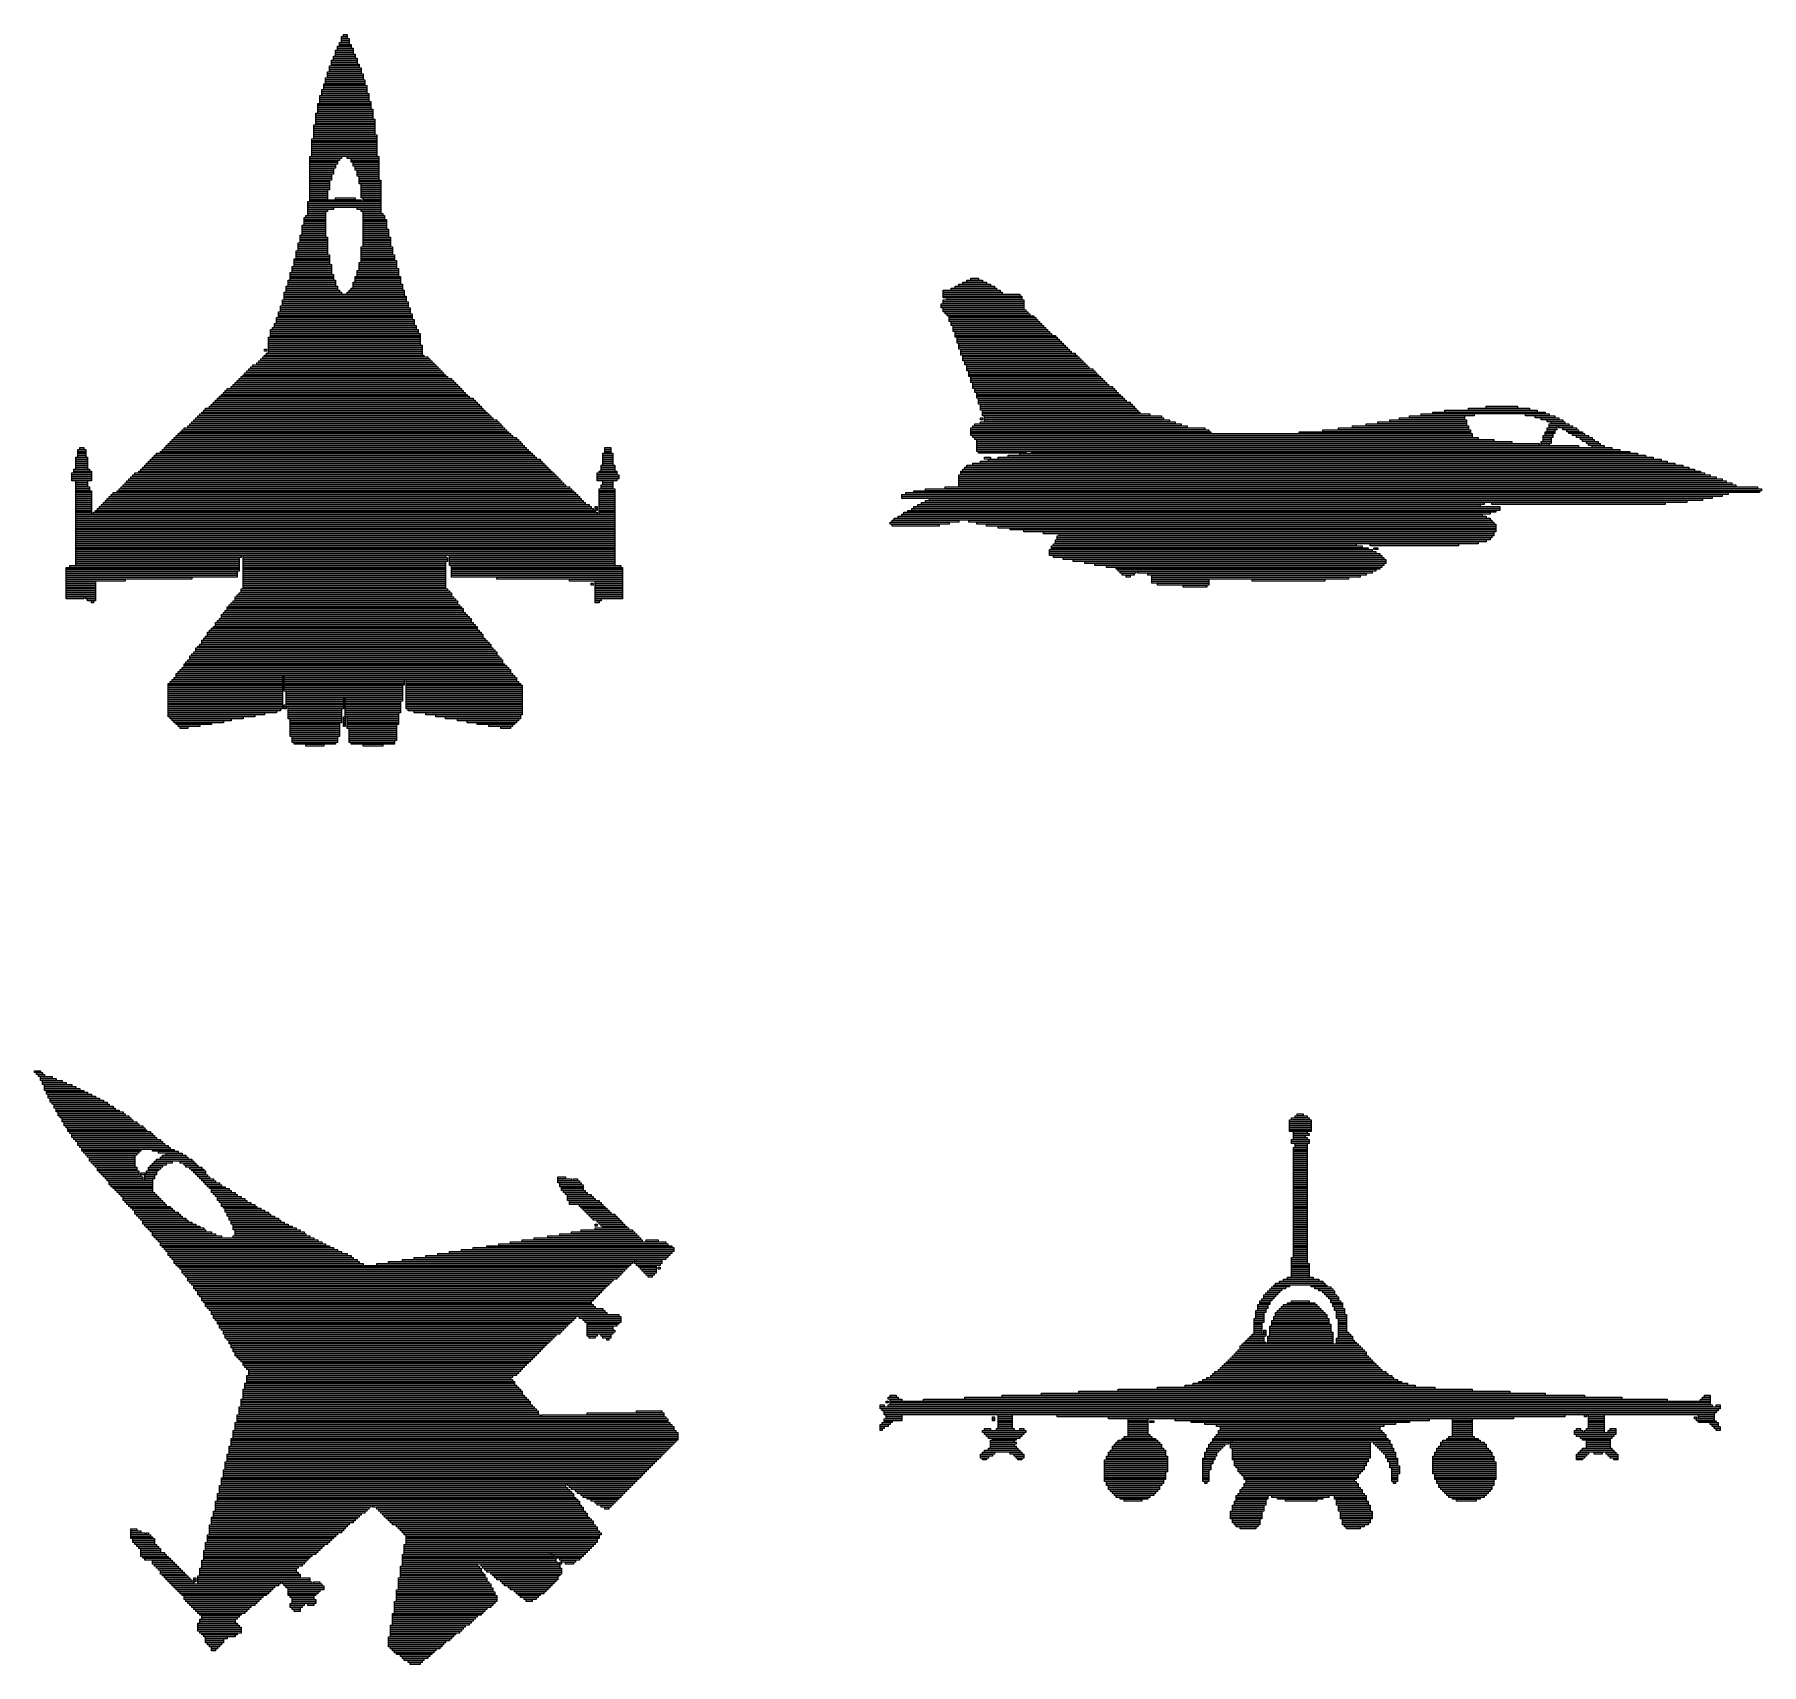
# Model space of a CAD drawing. Extents: x 104 to 982, y 123 to 952.
import ezdxf

# ---------------------------------------------------------------- set-up
doc = ezdxf.new("R2010")
doc.units = 0

msp = doc.modelspace()

# ---------------------------------------------------------------- linework, layer by layer
for p, q in [((260, 951), (263, 951)), ((260, 950), (260, 951)), ((263, 950), (260, 950)), ((260, 950), (264, 950)), ((260, 949), (260, 950)), ((264, 949), (260, 949)), ((260, 949), (264, 949)), ((260, 948), (260, 949)), ((261, 952), (263, 952)), ((261, 951), (261, 952)), ((263, 951), (261, 951)), ((263, 952), (263, 951)), ((263, 951), (263, 950)), ((264, 950), (264, 949)), ((264, 949), (264, 948)), ((256, 941), (267, 941)), ((256, 940), (256, 941)), ((267, 940), (256, 940)), ((256, 940), (268, 940)), ((256, 939), (256, 940)), ((257, 944), (266, 944)), ((257, 943), (257, 944)), ((266, 943), (257, 943)), ((257, 943), (266, 943)), ((257, 942), (257, 943)), ((266, 942), (257, 942)), ((257, 942), (267, 942)), ((257, 941), (257, 942)), ((267, 941), (257, 941)), ((258, 946), (265, 946)), ((258, 945), (258, 946)), ((265, 945), (258, 945)), ((258, 945), (266, 945)), ((258, 944), (258, 945)), ((266, 944), (258, 944)), ((259, 948), (264, 948)), ((259, 947), (259, 948)), ((264, 947), (259, 947)), ((259, 947), (265, 947)), ((259, 946), (259, 947)), ((265, 946), (259, 946)), ((264, 948), (260, 948)), ((264, 948), (264, 947)), ((265, 947), (265, 946)), ((265, 946), (265, 945)), ((266, 945), (266, 944)), ((266, 944), (266, 943)), ((266, 943), (266, 942)), ((267, 942), (267, 941)), ((267, 941), (267, 940)), ((268, 940), (268, 939)), ((253, 933), (270, 933)), ((253, 932), (253, 933)), ((270, 932), (253, 932)), ((253, 932), (271, 932)), ((253, 931), (253, 932)), ((271, 931), (253, 931)), ((253, 931), (271, 931)), ((253, 930), (253, 931)), ((254, 936), (269, 936)), ((254, 935), (254, 936)), ((269, 935), (254, 935)), ((254, 935), (270, 935)), ((254, 934), (254, 935)), ((270, 934), (254, 934)), ((254, 934), (270, 934)), ((254, 933), (254, 934)), ((270, 933), (254, 933)), ((255, 939), (268, 939)), ((255, 938), (255, 939)), ((268, 938), (255, 938)), ((255, 938), (268, 938)), ((255, 937), (255, 938)), ((268, 937), (255, 937)), ((255, 937), (269, 937)), ((255, 936), (255, 937)), ((269, 936), (255, 936)), ((268, 939), (256, 939)), ((268, 939), (268, 938)), ((268, 938), (268, 937)), ((269, 937), (269, 936)), ((269, 936), (269, 935)), ((270, 935), (270, 934)), ((270, 934), (270, 933)), ((270, 933), (270, 932)), ((271, 932), (271, 931)), ((271, 931), (271, 930)), ((250, 924), (273, 924)), ((250, 923), (250, 924)), ((273, 923), (250, 923)), ((250, 923), (273, 923)), ((250, 922), (250, 923)), ((273, 922), (250, 922)), ((250, 922), (274, 922)), ((250, 921), (250, 922)), ((251, 927), (272, 927)), ((251, 926), (251, 927)), ((272, 926), (251, 926)), ((251, 926), (273, 926)), ((251, 925), (251, 926)), ((273, 925), (251, 925)), ((251, 925), (273, 925)), ((251, 924), (251, 925)), ((273, 924), (251, 924)), ((252, 930), (271, 930)), ((252, 929), (252, 930)), ((271, 929), (252, 929)), ((252, 929), (272, 929)), ((252, 928), (252, 929)), ((272, 928), (252, 928)), ((252, 928), (272, 928)), ((252, 927), (252, 928)), ((272, 927), (252, 927)), ((271, 930), (253, 930)), ((271, 930), (271, 929)), ((272, 929), (272, 928)), ((272, 928), (272, 927)), ((272, 927), (272, 926)), ((273, 926), (273, 925)), ((273, 925), (273, 924)), ((273, 924), (273, 923)), ((273, 923), (273, 922)), ((274, 922), (274, 921)), ((248, 917), (275, 917)), ((248, 916), (248, 917)), ((275, 916), (248, 916)), ((248, 916), (275, 916)), ((248, 915), (248, 916)), ((275, 915), (248, 915)), ((248, 915), (275, 915)), ((248, 914), (248, 915)), ((275, 914), (248, 914)), ((248, 914), (276, 914)), ((248, 913), (248, 914)), ((249, 921), (274, 921)), ((249, 920), (249, 921)), ((274, 920), (249, 920)), ((249, 920), (274, 920)), ((249, 919), (249, 920)), ((274, 919), (249, 919)), ((249, 919), (274, 919)), ((249, 918), (249, 919)), ((274, 918), (249, 918)), ((249, 918), (275, 918)), ((249, 917), (249, 918)), ((275, 917), (249, 917)), ((274, 921), (250, 921)), ((274, 921), (274, 920)), ((274, 920), (274, 919)), ((274, 919), (274, 918)), ((275, 918), (275, 917)), ((275, 917), (275, 916)), ((275, 916), (275, 915)), ((275, 915), (275, 914)), ((276, 914), (276, 913)), ((246, 906), (277, 906)), ((246, 905), (246, 906)), ((277, 905), (246, 905)), ((246, 905), (277, 905)), ((246, 904), (246, 905)), ((247, 912), (276, 912)), ((247, 911), (247, 912)), ((276, 911), (247, 911)), ((247, 911), (276, 911)), ((247, 910), (247, 911)), ((276, 910), (247, 910)), ((247, 910), (276, 910)), ((247, 909), (247, 910)), ((276, 909), (247, 909)), ((247, 909), (277, 909)), ((247, 908), (247, 909)), ((277, 908), (247, 908)), ((247, 908), (277, 908)), ((247, 907), (247, 908)), ((277, 907), (247, 907)), ((247, 907), (277, 907)), ((247, 906), (247, 907)), ((277, 906), (247, 906)), ((276, 913), (248, 913)), ((248, 913), (276, 913)), ((248, 912), (248, 913)), ((276, 912), (248, 912)), ((276, 913), (276, 912)), ((276, 912), (276, 911)), ((276, 911), (276, 910)), ((276, 910), (276, 909)), ((277, 909), (277, 908)), ((277, 908), (277, 907)), ((277, 907), (277, 906)), ((277, 906), (277, 905)), ((277, 905), (277, 904)), ((245, 899), (278, 899)), ((245, 898), (245, 899)), ((278, 898), (245, 898)), ((245, 898), (278, 898)), ((245, 897), (245, 898)), ((278, 897), (245, 897)), ((245, 897), (278, 897)), ((245, 896), (245, 897)), ((278, 896), (245, 896)), ((245, 896), (278, 896)), ((245, 895), (245, 896)), ((277, 904), (246, 904)), ((246, 904), (277, 904)), ((246, 903), (246, 904)), ((277, 903), (246, 903)), ((246, 903), (277, 903)), ((246, 902), (246, 903)), ((277, 902), (246, 902)), ((246, 902), (277, 902)), ((246, 901), (246, 902)), ((277, 901), (246, 901)), ((246, 901), (278, 901)), ((246, 900), (246, 901)), ((278, 900), (246, 900)), ((246, 900), (278, 900)), ((246, 899), (246, 900)), ((278, 899), (246, 899)), ((277, 904), (277, 903)), ((277, 903), (277, 902)), ((277, 902), (277, 901)), ((278, 901), (278, 900)), ((278, 900), (278, 899)), ((278, 899), (278, 898)), ((278, 898), (278, 897)), ((278, 897), (278, 896)), ((278, 896), (278, 895)), ((244, 890), (260, 890)), ((244, 889), (244, 890)), ((260, 889), (244, 889)), ((244, 889), (259, 889)), ((244, 888), (244, 889)), ((259, 888), (244, 888)), ((244, 888), (258, 888)), ((244, 887), (244, 888)), ((258, 887), (244, 887)), ((244, 887), (258, 887)), ((244, 886), (244, 887)), ((278, 895), (245, 895)), ((245, 895), (278, 895)), ((245, 894), (245, 895)), ((278, 894), (245, 894)), ((245, 894), (278, 894)), ((245, 893), (245, 894)), ((278, 893), (245, 893)), ((245, 893), (278, 893)), ((245, 892), (245, 893)), ((278, 892), (245, 892)), ((245, 892), (278, 892)), ((245, 891), (245, 892)), ((278, 891), (245, 891)), ((245, 891), (278, 891)), ((245, 890), (245, 891)), ((278, 890), (245, 890)), ((258, 888), (258, 887)), ((258, 887), (258, 886)), ((259, 889), (259, 888)), ((260, 890), (260, 889)), ((263, 890), (279, 890)), ((263, 889), (263, 890)), ((279, 889), (263, 889)), ((265, 889), (279, 889)), ((265, 888), (265, 889)), ((279, 888), (265, 888)), ((265, 888), (279, 888)), ((265, 887), (265, 888)), ((279, 887), (265, 887)), ((266, 887), (279, 887)), ((266, 886), (266, 887)), ((278, 895), (278, 894)), ((278, 894), (278, 893)), ((278, 893), (278, 892)), ((278, 892), (278, 891)), ((278, 891), (278, 890)), ((279, 890), (279, 889)), ((279, 889), (279, 888)), ((279, 888), (279, 887)), ((279, 887), (279, 886)), ((258, 886), (244, 886)), ((244, 886), (257, 886)), ((244, 885), (244, 886)), ((257, 885), (244, 885)), ((244, 885), (257, 885)), ((244, 884), (244, 885)), ((257, 884), (244, 884)), ((244, 884), (256, 884)), ((244, 883), (244, 884)), ((256, 883), (244, 883)), ((244, 883), (256, 883)), ((244, 882), (244, 883)), ((256, 882), (244, 882)), ((244, 882), (256, 882)), ((244, 881), (244, 882)), ((256, 881), (244, 881)), ((244, 881), (255, 881)), ((244, 880), (244, 881)), ((255, 880), (244, 880)), ((244, 880), (255, 880)), ((244, 879), (244, 880)), ((255, 879), (244, 879)), ((244, 879), (255, 879)), ((244, 878), (244, 879)), ((255, 878), (244, 878)), ((244, 878), (254, 878)), ((244, 877), (244, 878)), ((254, 878), (254, 877)), ((255, 881), (255, 880)), ((255, 880), (255, 879)), ((255, 879), (255, 878)), ((256, 884), (256, 883)), ((256, 883), (256, 882)), ((256, 882), (256, 881)), ((257, 886), (257, 885)), ((257, 885), (257, 884)), ((279, 886), (266, 886)), ((266, 886), (279, 886)), ((266, 885), (266, 886)), ((279, 885), (266, 885)), ((267, 885), (279, 885)), ((267, 884), (267, 885)), ((279, 884), (267, 884)), ((267, 884), (279, 884)), ((267, 883), (267, 884)), ((279, 883), (267, 883)), ((268, 883), (279, 883)), ((268, 882), (268, 883)), ((279, 882), (268, 882)), ((268, 882), (279, 882)), ((268, 881), (268, 882)), ((279, 881), (268, 881)), ((268, 881), (279, 881)), ((268, 880), (268, 881)), ((279, 880), (268, 880)), ((269, 880), (279, 880)), ((269, 879), (269, 880)), ((279, 879), (269, 879)), ((269, 879), (279, 879)), ((269, 878), (269, 879)), ((279, 878), (269, 878)), ((269, 878), (280, 878)), ((269, 877), (269, 878)), ((279, 886), (279, 885)), ((279, 885), (279, 884)), ((279, 884), (279, 883)), ((279, 883), (279, 882)), ((279, 882), (279, 881)), ((279, 881), (279, 880)), ((279, 880), (279, 879)), ((279, 879), (279, 878)), ((280, 878), (280, 877)), ((254, 877), (244, 877)), ((244, 877), (254, 877)), ((244, 876), (244, 877)), ((254, 876), (244, 876)), ((244, 876), (254, 876)), ((244, 875), (244, 876)), ((254, 875), (244, 875)), ((244, 875), (254, 875)), ((244, 874), (244, 875)), ((254, 874), (244, 874)), ((244, 874), (254, 874)), ((244, 873), (244, 874)), ((254, 873), (244, 873)), ((244, 873), (253, 873)), ((244, 872), (244, 873)), ((253, 872), (244, 872)), ((244, 872), (253, 872)), ((244, 871), (244, 872)), ((253, 871), (244, 871)), ((244, 871), (253, 871)), ((244, 870), (244, 871)), ((253, 870), (244, 870)), ((244, 870), (253, 870)), ((244, 869), (244, 870)), ((253, 873), (253, 872)), ((253, 872), (253, 871)), ((253, 871), (253, 870)), ((253, 870), (253, 869)), ((254, 877), (254, 876)), ((254, 876), (254, 875)), ((254, 875), (254, 874)), ((254, 874), (254, 873)), ((280, 877), (269, 877)), ((269, 877), (280, 877)), ((269, 876), (269, 877)), ((280, 876), (269, 876)), ((270, 876), (280, 876)), ((270, 875), (270, 876)), ((280, 875), (270, 875)), ((270, 875), (280, 875)), ((270, 874), (270, 875)), ((280, 874), (270, 874)), ((270, 874), (280, 874)), ((270, 873), (270, 874)), ((280, 873), (270, 873)), ((270, 873), (280, 873)), ((270, 872), (270, 873)), ((280, 872), (270, 872)), ((270, 872), (280, 872)), ((270, 871), (270, 872)), ((280, 871), (270, 871)), ((270, 871), (280, 871)), ((270, 870), (270, 871)), ((280, 870), (270, 870)), ((270, 870), (280, 870)), ((270, 869), (270, 870)), ((280, 877), (280, 876)), ((280, 876), (280, 875)), ((280, 875), (280, 874)), ((280, 874), (280, 873)), ((280, 873), (280, 872)), ((280, 872), (280, 871)), ((280, 871), (280, 870)), ((280, 870), (280, 869)), ((243, 867), (280, 867)), ((243, 866), (243, 867)), ((280, 866), (243, 866)), ((243, 866), (280, 866)), ((243, 865), (243, 866)), ((280, 865), (243, 865)), ((243, 865), (280, 865)), ((243, 864), (243, 865)), ((280, 864), (243, 864)), ((243, 864), (256, 864)), ((243, 863), (243, 864)), ((256, 863), (243, 863)), ((243, 863), (253, 863)), ((243, 862), (243, 863)), ((253, 862), (243, 862)), ((243, 862), (252, 862)), ((243, 861), (243, 862)), ((252, 861), (243, 861)), ((243, 861), (252, 861)), ((243, 860), (243, 861)), ((253, 869), (244, 869)), ((244, 869), (253, 869)), ((244, 868), (244, 869)), ((253, 868), (244, 868)), ((244, 868), (270, 868)), ((244, 867), (244, 868)), ((270, 867), (244, 867)), ((252, 862), (252, 861)), ((252, 861), (252, 860)), ((253, 869), (253, 868)), ((253, 863), (253, 862)), ((256, 864), (256, 863)), ((257, 869), (267, 869)), ((257, 868), (257, 869)), ((267, 868), (257, 868)), ((267, 869), (267, 868)), ((268, 864), (280, 864)), ((268, 863), (268, 864)), ((280, 863), (268, 863)), ((280, 869), (270, 869)), ((270, 868), (270, 867)), ((270, 863), (280, 863)), ((270, 862), (270, 863)), ((280, 862), (270, 862)), ((271, 869), (280, 869)), ((271, 868), (271, 869)), ((280, 868), (271, 868)), ((271, 868), (280, 868)), ((271, 867), (271, 868)), ((280, 867), (271, 867)), ((271, 862), (280, 862)), ((271, 861), (271, 862)), ((280, 861), (271, 861)), ((271, 861), (281, 861)), ((271, 860), (271, 861)), ((280, 869), (280, 868)), ((280, 868), (280, 867)), ((280, 867), (280, 866)), ((280, 866), (280, 865)), ((280, 865), (280, 864)), ((280, 864), (280, 863)), ((280, 863), (280, 862)), ((280, 862), (280, 861)), ((281, 861), (281, 860)), ((240, 855), (252, 855)), ((240, 854), (240, 855)), ((252, 854), (240, 854)), ((240, 854), (252, 854)), ((240, 853), (240, 854)), ((252, 853), (240, 853)), ((240, 853), (252, 853)), ((240, 852), (240, 853)), ((252, 852), (240, 852)), ((240, 852), (252, 852)), ((240, 851), (240, 852)), ((241, 859), (252, 859)), ((241, 858), (241, 859)), ((252, 858), (241, 858)), ((241, 858), (252, 858)), ((241, 857), (241, 858)), ((252, 857), (241, 857)), ((241, 857), (252, 857)), ((241, 856), (241, 857)), ((252, 856), (241, 856)), ((241, 856), (252, 856)), ((241, 855), (241, 856)), ((252, 855), (241, 855)), ((242, 860), (252, 860)), ((242, 859), (242, 860)), ((252, 859), (242, 859)), ((252, 860), (243, 860)), ((252, 860), (252, 859)), ((252, 859), (252, 858)), ((252, 858), (252, 857)), ((252, 857), (252, 856)), ((252, 856), (252, 855)), ((252, 855), (252, 854)), ((252, 854), (252, 853)), ((252, 853), (252, 852)), ((252, 852), (252, 851)), ((281, 860), (271, 860)), ((271, 860), (282, 860)), ((271, 859), (271, 860)), ((282, 859), (271, 859)), ((271, 859), (282, 859)), ((271, 858), (271, 859)), ((282, 858), (271, 858)), ((271, 858), (283, 858)), ((271, 857), (271, 858)), ((283, 857), (271, 857)), ((271, 857), (283, 857)), ((271, 856), (271, 857)), ((283, 856), (271, 856)), ((271, 856), (283, 856)), ((271, 855), (271, 856)), ((283, 855), (271, 855)), ((271, 855), (283, 855)), ((271, 854), (271, 855)), ((283, 854), (271, 854)), ((271, 854), (283, 854)), ((271, 853), (271, 854)), ((283, 853), (271, 853)), ((271, 853), (284, 853)), ((271, 852), (271, 853)), ((284, 852), (271, 852)), ((271, 852), (284, 852)), ((271, 851), (271, 852)), ((282, 860), (282, 859)), ((282, 859), (282, 858)), ((283, 858), (283, 857)), ((283, 857), (283, 856)), ((283, 856), (283, 855)), ((283, 855), (283, 854)), ((283, 854), (283, 853)), ((284, 853), (284, 852)), ((284, 852), (284, 851)), ((238, 846), (253, 846)), ((238, 845), (238, 846)), ((253, 845), (238, 845)), ((238, 845), (253, 845)), ((238, 844), (238, 845)), ((253, 844), (238, 844)), ((238, 844), (253, 844)), ((238, 843), (238, 844)), ((253, 843), (238, 843)), ((238, 843), (253, 843)), ((238, 842), (238, 843)), ((239, 850), (252, 850)), ((239, 849), (239, 850)), ((252, 849), (239, 849)), ((239, 849), (253, 849)), ((239, 848), (239, 849)), ((253, 848), (239, 848)), ((239, 848), (253, 848)), ((239, 847), (239, 848)), ((253, 847), (239, 847)), ((239, 847), (253, 847)), ((239, 846), (239, 847)), ((253, 846), (239, 846)), ((252, 851), (240, 851)), ((240, 851), (252, 851)), ((240, 850), (240, 851)), ((252, 850), (240, 850)), ((252, 851), (252, 850)), ((252, 850), (252, 849)), ((253, 849), (253, 848)), ((253, 848), (253, 847)), ((253, 847), (253, 846)), ((253, 846), (253, 845)), ((253, 845), (253, 844)), ((253, 844), (253, 843)), ((253, 843), (253, 842)), ((270, 844), (286, 844)), ((270, 843), (270, 844)), ((286, 843), (270, 843)), ((270, 843), (286, 843)), ((270, 842), (270, 843)), ((284, 851), (271, 851)), ((271, 851), (284, 851)), ((271, 850), (271, 851)), ((284, 850), (271, 850)), ((271, 850), (284, 850)), ((271, 849), (271, 850)), ((284, 849), (271, 849)), ((271, 849), (285, 849)), ((271, 848), (271, 849)), ((285, 848), (271, 848)), ((271, 848), (285, 848)), ((271, 847), (271, 848)), ((285, 847), (271, 847)), ((271, 847), (285, 847)), ((271, 846), (271, 847)), ((285, 846), (271, 846)), ((271, 846), (285, 846)), ((271, 845), (271, 846)), ((285, 845), (271, 845)), ((271, 845), (285, 845)), ((271, 844), (271, 845)), ((285, 844), (271, 844)), ((284, 851), (284, 850)), ((284, 850), (284, 849)), ((285, 849), (285, 848)), ((285, 848), (285, 847)), ((285, 847), (285, 846)), ((285, 846), (285, 845)), ((285, 845), (285, 844)), ((286, 844), (286, 843)), ((286, 843), (286, 842)), ((236, 838), (254, 838)), ((236, 837), (236, 838)), ((254, 837), (236, 837)), ((236, 837), (254, 837)), ((236, 836), (236, 837)), ((254, 836), (236, 836)), ((236, 836), (254, 836)), ((236, 835), (236, 836)), ((254, 835), (236, 835)), ((236, 835), (255, 835)), ((236, 834), (236, 835)), ((237, 842), (253, 842)), ((237, 841), (237, 842)), ((253, 841), (237, 841)), ((237, 841), (253, 841)), ((237, 840), (237, 841)), ((253, 840), (237, 840)), ((237, 840), (254, 840)), ((237, 839), (237, 840)), ((254, 839), (237, 839)), ((237, 839), (254, 839)), ((237, 838), (237, 839)), ((254, 838), (237, 838)), ((253, 842), (238, 842)), ((253, 842), (253, 841)), ((253, 841), (253, 840)), ((254, 840), (254, 839)), ((254, 839), (254, 838)), ((254, 838), (254, 837)), ((254, 837), (254, 836)), ((254, 836), (254, 835)), ((255, 835), (255, 834)), ((269, 836), (288, 836)), ((269, 835), (269, 836)), ((288, 835), (269, 835)), ((269, 835), (288, 835)), ((269, 834), (269, 835)), ((286, 842), (270, 842)), ((270, 842), (286, 842)), ((270, 841), (270, 842)), ((286, 841), (270, 841)), ((270, 841), (286, 841)), ((270, 840), (270, 841)), ((286, 840), (270, 840)), ((270, 840), (287, 840)), ((270, 839), (270, 840)), ((287, 839), (270, 839)), ((270, 839), (287, 839)), ((270, 838), (270, 839)), ((287, 838), (270, 838)), ((270, 838), (287, 838)), ((270, 837), (270, 838)), ((287, 837), (270, 837)), ((270, 837), (288, 837)), ((270, 836), (270, 837)), ((288, 836), (270, 836)), ((286, 842), (286, 841)), ((286, 841), (286, 840)), ((287, 840), (287, 839)), ((287, 839), (287, 838)), ((287, 838), (287, 837)), ((288, 837), (288, 836)), ((288, 836), (288, 835)), ((288, 835), (288, 834)), ((233, 827), (257, 827)), ((233, 826), (233, 827)), ((257, 826), (233, 826)), ((233, 826), (257, 826)), ((233, 825), (233, 826)), ((234, 831), (255, 831)), ((234, 830), (234, 831)), ((255, 830), (234, 830)), ((234, 830), (256, 830)), ((234, 829), (234, 830)), ((256, 829), (234, 829)), ((234, 829), (256, 829)), ((234, 828), (234, 829)), ((256, 828), (234, 828)), ((234, 828), (256, 828)), ((234, 827), (234, 828)), ((256, 827), (234, 827)), ((235, 834), (255, 834)), ((235, 833), (235, 834)), ((255, 833), (235, 833)), ((235, 833), (255, 833)), ((235, 832), (235, 833)), ((255, 832), (235, 832)), ((235, 832), (255, 832)), ((235, 831), (235, 832)), ((255, 831), (235, 831)), ((255, 834), (236, 834)), ((255, 834), (255, 833)), ((255, 833), (255, 832)), ((255, 832), (255, 831)), ((255, 831), (255, 830)), ((256, 830), (256, 829)), ((256, 829), (256, 828)), ((256, 828), (256, 827)), ((257, 827), (257, 826)), ((257, 826), (257, 825)), ((266, 826), (290, 826)), ((266, 825), (266, 826)), ((267, 829), (290, 829)), ((267, 828), (267, 829)), ((290, 828), (267, 828)), ((267, 828), (290, 828)), ((267, 827), (267, 828)), ((290, 827), (267, 827)), ((267, 827), (290, 827)), ((267, 826), (267, 827)), ((290, 826), (267, 826)), ((268, 832), (289, 832)), ((268, 831), (268, 832)), ((289, 831), (268, 831)), ((268, 831), (289, 831)), ((268, 830), (268, 831)), ((289, 830), (268, 830)), ((268, 830), (289, 830)), ((268, 829), (268, 830)), ((289, 829), (268, 829)), ((288, 834), (269, 834)), ((269, 834), (288, 834)), ((269, 833), (269, 834)), ((288, 833), (269, 833)), ((269, 833), (289, 833)), ((269, 832), (269, 833)), ((289, 832), (269, 832)), ((288, 834), (288, 833)), ((289, 833), (289, 832)), ((289, 832), (289, 831)), ((289, 831), (289, 830)), ((289, 830), (289, 829)), ((290, 829), (290, 828)), ((290, 828), (290, 827)), ((290, 827), (290, 826)), ((290, 826), (290, 825)), ((576, 826), (588, 826)), ((576, 825), (576, 826)), ((578, 827), (586, 827)), ((578, 826), (578, 827)), ((586, 826), (578, 826)), ((580, 828), (584, 828)), ((580, 827), (580, 828)), ((584, 827), (580, 827)), ((584, 828), (584, 827)), ((586, 827), (586, 826)), ((588, 826), (588, 825)), ((230, 817), (293, 817)), ((230, 816), (230, 817)), ((231, 821), (260, 821)), ((231, 820), (231, 821)), ((260, 820), (231, 820)), ((231, 820), (292, 820)), ((231, 819), (231, 820)), ((292, 819), (231, 819)), ((231, 819), (293, 819)), ((231, 818), (231, 819)), ((293, 818), (231, 818)), ((231, 818), (293, 818)), ((231, 817), (231, 818)), ((293, 817), (231, 817)), ((232, 824), (258, 824)), ((232, 823), (232, 824)), ((258, 823), (232, 823)), ((232, 823), (258, 823)), ((232, 822), (232, 823)), ((258, 822), (232, 822)), ((232, 822), (259, 822)), ((232, 821), (232, 822)), ((259, 821), (232, 821)), ((257, 825), (233, 825)), ((233, 825), (257, 825)), ((233, 824), (233, 825)), ((257, 824), (233, 824)), ((257, 825), (257, 824)), ((258, 824), (258, 823)), ((258, 823), (258, 822)), ((259, 822), (259, 821)), ((260, 821), (260, 820)), ((263, 821), (292, 821)), ((263, 820), (263, 821)), ((292, 820), (263, 820)), ((264, 822), (292, 822)), ((264, 821), (264, 822)), ((292, 821), (264, 821)), ((265, 823), (291, 823)), ((265, 822), (265, 823)), ((291, 822), (265, 822)), ((290, 825), (266, 825)), ((266, 825), (291, 825)), ((266, 824), (266, 825)), ((291, 824), (266, 824)), ((266, 824), (291, 824)), ((266, 823), (266, 824)), ((291, 823), (266, 823)), ((291, 825), (291, 824)), ((291, 824), (291, 823)), ((291, 823), (291, 822)), ((292, 822), (292, 821)), ((292, 821), (292, 820)), ((292, 820), (292, 819)), ((293, 819), (293, 818)), ((293, 818), (293, 817)), ((293, 817), (293, 816)), ((566, 822), (595, 822)), ((566, 821), (566, 822)), ((595, 821), (566, 821)), ((566, 821), (596, 821)), ((566, 820), (566, 821)), ((596, 820), (566, 820)), ((566, 820), (605, 820)), ((566, 819), (566, 820)), ((605, 819), (566, 819)), ((566, 819), (606, 819)), ((566, 818), (566, 819)), ((606, 818), (566, 818)), ((566, 817), (607, 817)), ((566, 816), (566, 817)), ((568, 818), (606, 818)), ((568, 817), (568, 818)), ((606, 817), (568, 817)), ((570, 823), (593, 823)), ((570, 822), (570, 823)), ((593, 822), (570, 822)), ((572, 824), (592, 824)), ((572, 823), (572, 824)), ((592, 823), (572, 823)), ((574, 825), (590, 825)), ((574, 824), (574, 825)), ((590, 824), (574, 824)), ((588, 825), (576, 825)), ((590, 825), (590, 824)), ((592, 824), (592, 823)), ((593, 823), (593, 822)), ((595, 822), (595, 821)), ((596, 821), (596, 820)), ((605, 820), (605, 819)), ((606, 819), (606, 818)), ((606, 818), (606, 817)), ((607, 817), (607, 816)), ((227, 808), (296, 808)), ((227, 807), (227, 808)), ((228, 811), (295, 811)), ((228, 810), (228, 811)), ((295, 810), (228, 810)), ((228, 810), (296, 810)), ((228, 809), (228, 810)), ((296, 809), (228, 809)), ((228, 809), (296, 809)), ((228, 808), (228, 809)), ((296, 808), (228, 808)), ((229, 814), (294, 814)), ((229, 813), (229, 814)), ((294, 813), (229, 813)), ((229, 813), (295, 813)), ((229, 812), (229, 813)), ((295, 812), (229, 812)), ((229, 812), (295, 812)), ((229, 811), (229, 812)), ((295, 811), (229, 811)), ((293, 816), (230, 816)), ((230, 816), (294, 816)), ((230, 815), (230, 816)), ((294, 815), (230, 815)), ((230, 815), (294, 815)), ((230, 814), (230, 815)), ((294, 814), (230, 814)), ((294, 816), (294, 815)), ((294, 815), (294, 814)), ((294, 814), (294, 813)), ((295, 813), (295, 812)), ((295, 812), (295, 811)), ((295, 811), (295, 810)), ((296, 810), (296, 809)), ((296, 809), (296, 808)), ((296, 808), (296, 807)), ((565, 815), (607, 815)), ((565, 814), (565, 815)), ((607, 814), (565, 814)), ((565, 814), (607, 814)), ((565, 813), (565, 814)), ((607, 813), (565, 813)), ((607, 816), (566, 816)), ((566, 816), (607, 816)), ((566, 815), (566, 816)), ((607, 815), (566, 815)), ((566, 813), (607, 813)), ((566, 812), (566, 813)), ((607, 812), (566, 812)), ((566, 812), (608, 812)), ((566, 811), (566, 812)), ((608, 811), (566, 811)), ((567, 811), (609, 811)), ((567, 810), (567, 811)), ((609, 810), (567, 810)), ((568, 810), (610, 810)), ((568, 809), (568, 810)), ((610, 809), (568, 809)), ((569, 809), (612, 809)), ((569, 808), (569, 809)), ((612, 808), (569, 808)), ((569, 808), (613, 808)), ((569, 807), (569, 808)), ((607, 816), (607, 815)), ((607, 815), (607, 814)), ((607, 814), (607, 813)), ((607, 813), (607, 812)), ((608, 812), (608, 811)), ((609, 811), (609, 810)), ((610, 810), (610, 809)), ((612, 809), (612, 808)), ((613, 808), (613, 807)), ((224, 802), (299, 802)), ((224, 801), (224, 802)), ((299, 801), (224, 801)), ((224, 801), (299, 801)), ((224, 800), (224, 801)), ((299, 800), (224, 800)), ((224, 800), (300, 800)), ((224, 799), (224, 800)), ((300, 799), (224, 799)), ((224, 799), (300, 799)), ((224, 798), (224, 799)), ((225, 803), (298, 803)), ((225, 802), (225, 803)), ((298, 802), (225, 802)), ((226, 805), (297, 805)), ((226, 804), (226, 805)), ((297, 804), (226, 804)), ((226, 804), (298, 804)), ((226, 803), (226, 804)), ((298, 803), (226, 803)), ((296, 807), (227, 807)), ((227, 807), (297, 807)), ((227, 806), (227, 807)), ((297, 806), (227, 806)), ((227, 806), (297, 806)), ((227, 805), (227, 806)), ((297, 805), (227, 805)), ((297, 807), (297, 806)), ((297, 806), (297, 805)), ((297, 805), (297, 804)), ((298, 804), (298, 803)), ((298, 803), (298, 802)), ((299, 802), (299, 801)), ((299, 801), (299, 800)), ((300, 800), (300, 799)), ((300, 799), (300, 798)), ((613, 807), (569, 807)), ((569, 807), (614, 807)), ((569, 806), (569, 807)), ((614, 806), (569, 806)), ((570, 806), (615, 806)), ((570, 805), (570, 806)), ((615, 805), (570, 805)), ((570, 805), (616, 805)), ((570, 804), (570, 805)), ((616, 804), (570, 804)), ((571, 804), (617, 804)), ((571, 803), (571, 804)), ((617, 803), (571, 803)), ((571, 803), (618, 803)), ((571, 802), (571, 803)), ((618, 802), (571, 802)), ((571, 802), (619, 802)), ((571, 801), (571, 802)), ((619, 801), (571, 801)), ((572, 801), (620, 801)), ((572, 800), (572, 801)), ((620, 800), (572, 800)), ((572, 800), (621, 800)), ((572, 799), (572, 800)), ((621, 799), (572, 799)), ((572, 799), (623, 799)), ((572, 798), (572, 799)), ((614, 807), (614, 806)), ((615, 806), (615, 805)), ((616, 805), (616, 804)), ((617, 804), (617, 803)), ((618, 803), (618, 802)), ((619, 802), (619, 801)), ((620, 801), (620, 800)), ((621, 800), (621, 799)), ((623, 799), (623, 798)), ((221, 792), (222, 792)), ((221, 791), (221, 792)), ((222, 791), (221, 791)), ((222, 792), (222, 791)), ((223, 798), (300, 798)), ((223, 797), (223, 798)), ((300, 797), (223, 797)), ((223, 797), (300, 797)), ((223, 796), (223, 797)), ((300, 796), (223, 796)), ((223, 796), (300, 796)), ((223, 795), (223, 796)), ((300, 795), (223, 795)), ((223, 795), (300, 795)), ((223, 794), (223, 795)), ((300, 794), (223, 794)), ((223, 794), (301, 794)), ((223, 793), (223, 794)), ((301, 793), (223, 793)), ((223, 793), (301, 793)), ((223, 792), (223, 793)), ((301, 792), (223, 792)), ((223, 792), (301, 792)), ((223, 791), (223, 792)), ((301, 791), (223, 791)), ((223, 791), (301, 791)), ((223, 790), (223, 791)), ((300, 798), (224, 798)), ((300, 798), (300, 797)), ((300, 797), (300, 796)), ((300, 796), (300, 795)), ((300, 795), (300, 794)), ((301, 794), (301, 793)), ((301, 793), (301, 792)), ((301, 792), (301, 791)), ((301, 791), (301, 790)), ((623, 798), (572, 798)), ((573, 798), (624, 798)), ((573, 797), (573, 798)), ((624, 797), (573, 797)), ((573, 797), (625, 797)), ((573, 796), (573, 797)), ((625, 796), (573, 796)), ((573, 796), (626, 796)), ((573, 795), (573, 796)), ((626, 795), (573, 795)), ((574, 795), (627, 795)), ((574, 794), (574, 795)), ((627, 794), (574, 794)), ((574, 794), (628, 794)), ((574, 793), (574, 794)), ((628, 793), (574, 793)), ((574, 793), (629, 793)), ((574, 792), (574, 793)), ((629, 792), (574, 792)), ((575, 792), (630, 792)), ((575, 791), (575, 792)), ((630, 791), (575, 791)), ((575, 791), (631, 791)), ((575, 790), (575, 791)), ((624, 798), (624, 797)), ((625, 797), (625, 796)), ((626, 796), (626, 795)), ((627, 795), (627, 794)), ((628, 794), (628, 793)), ((629, 793), (629, 792)), ((630, 792), (630, 791)), ((631, 791), (631, 790)), ((213, 782), (310, 782)), ((213, 781), (213, 782)), ((214, 783), (309, 783)), ((214, 782), (214, 783)), ((309, 782), (214, 782)), ((215, 784), (308, 784)), ((215, 783), (215, 784)), ((308, 783), (215, 783)), ((217, 785), (307, 785)), ((217, 784), (217, 785)), ((307, 784), (217, 784)), ((218, 786), (306, 786)), ((218, 785), (218, 786)), ((306, 785), (218, 785)), ((219, 787), (305, 787)), ((219, 786), (219, 787)), ((305, 786), (219, 786)), ((220, 788), (304, 788)), ((220, 787), (220, 788)), ((304, 787), (220, 787)), ((221, 789), (302, 789)), ((221, 788), (221, 789)), ((302, 788), (221, 788)), ((222, 790), (301, 790)), ((222, 789), (222, 790)), ((301, 789), (222, 789)), ((301, 790), (223, 790)), ((301, 790), (301, 789)), ((302, 789), (302, 788)), ((304, 788), (304, 787)), ((305, 787), (305, 786)), ((306, 786), (306, 785)), ((307, 785), (307, 784)), ((308, 784), (308, 783)), ((309, 783), (309, 782)), ((310, 782), (310, 781)), ((631, 790), (575, 790)), ((575, 790), (633, 790)), ((575, 789), (575, 790)), ((633, 789), (575, 789)), ((576, 789), (634, 789)), ((576, 788), (576, 789)), ((634, 788), (576, 788)), ((576, 788), (635, 788)), ((576, 787), (576, 788)), ((635, 787), (576, 787)), ((576, 787), (636, 787)), ((576, 786), (576, 787)), ((636, 786), (576, 786)), ((577, 786), (637, 786)), ((577, 785), (577, 786)), ((637, 785), (577, 785)), ((577, 785), (638, 785)), ((577, 784), (577, 785)), ((638, 784), (577, 784)), ((578, 784), (639, 784)), ((578, 783), (578, 784)), ((639, 783), (578, 783)), ((578, 783), (640, 783)), ((578, 782), (578, 783)), ((640, 782), (578, 782)), ((578, 782), (642, 782)), ((578, 781), (578, 782)), ((633, 790), (633, 789)), ((634, 789), (634, 788)), ((635, 788), (635, 787)), ((636, 787), (636, 786)), ((637, 786), (637, 785)), ((638, 785), (638, 784)), ((639, 784), (639, 783)), ((640, 783), (640, 782)), ((642, 782), (642, 781)), ((204, 773), (320, 773)), ((204, 772), (204, 773)), ((205, 774), (319, 774)), ((205, 773), (205, 774)), ((319, 773), (205, 773)), ((206, 775), (318, 775)), ((206, 774), (206, 775)), ((318, 774), (206, 774)), ((207, 776), (317, 776)), ((207, 775), (207, 776)), ((317, 775), (207, 775)), ((208, 777), (316, 777)), ((208, 776), (208, 777)), ((316, 776), (208, 776)), ((209, 778), (314, 778)), ((209, 777), (209, 778)), ((314, 777), (209, 777)), ((210, 779), (313, 779)), ((210, 778), (210, 779)), ((313, 778), (210, 778)), ((211, 780), (312, 780)), ((211, 779), (211, 780)), ((312, 779), (211, 779)), ((212, 781), (311, 781)), ((212, 780), (212, 781)), ((311, 780), (212, 780)), ((310, 781), (213, 781)), ((311, 781), (311, 780)), ((312, 780), (312, 779)), ((313, 779), (313, 778)), ((314, 778), (314, 777)), ((316, 777), (316, 776)), ((317, 776), (317, 775)), ((318, 775), (318, 774)), ((319, 774), (319, 773)), ((320, 773), (320, 772)), ((642, 781), (578, 781)), ((579, 781), (643, 781)), ((579, 780), (579, 781)), ((643, 780), (579, 780)), ((579, 780), (644, 780)), ((579, 779), (579, 780)), ((644, 779), (579, 779)), ((579, 779), (645, 779)), ((579, 778), (579, 779)), ((645, 778), (579, 778)), ((580, 778), (646, 778)), ((580, 777), (580, 778)), ((646, 777), (580, 777)), ((580, 777), (647, 777)), ((580, 776), (580, 777)), ((647, 776), (580, 776)), ((580, 776), (648, 776)), ((580, 775), (580, 776)), ((648, 775), (580, 775)), ((581, 775), (649, 775)), ((581, 774), (581, 775)), ((649, 774), (581, 774)), ((581, 774), (650, 774)), ((581, 773), (581, 774)), ((650, 773), (581, 773)), ((581, 773), (652, 773)), ((581, 772), (581, 773)), ((643, 781), (643, 780)), ((644, 780), (644, 779)), ((645, 779), (645, 778)), ((646, 778), (646, 777)), ((647, 777), (647, 776)), ((648, 776), (648, 775)), ((649, 775), (649, 774)), ((650, 774), (650, 773)), ((652, 773), (652, 772)), ((194, 764), (330, 764)), ((194, 763), (194, 764)), ((195, 765), (329, 765)), ((195, 764), (195, 765)), ((329, 764), (195, 764)), ((196, 766), (328, 766)), ((196, 765), (196, 766)), ((328, 765), (196, 765)), ((197, 767), (327, 767)), ((197, 766), (197, 767)), ((327, 766), (197, 766)), ((198, 768), (325, 768)), ((198, 767), (198, 768)), ((325, 767), (198, 767)), ((199, 769), (324, 769)), ((199, 768), (199, 769)), ((324, 768), (199, 768)), ((200, 770), (323, 770)), ((200, 769), (200, 770)), ((323, 769), (200, 769)), ((201, 771), (322, 771)), ((201, 770), (201, 771)), ((322, 770), (201, 770)), ((202, 772), (321, 772)), ((202, 771), (202, 772)), ((321, 771), (202, 771)), ((320, 772), (204, 772)), ((321, 772), (321, 771)), ((322, 771), (322, 770)), ((323, 770), (323, 769)), ((324, 769), (324, 768)), ((325, 768), (325, 767)), ((327, 767), (327, 766)), ((328, 766), (328, 765)), ((329, 765), (329, 764)), ((330, 764), (330, 763)), ((652, 772), (581, 772)), ((582, 772), (653, 772)), ((582, 771), (582, 772)), ((653, 771), (582, 771)), ((582, 771), (654, 771)), ((582, 770), (582, 771)), ((654, 770), (582, 770)), ((583, 770), (655, 770)), ((583, 769), (583, 770)), ((655, 769), (583, 769)), ((583, 769), (656, 769)), ((583, 768), (583, 769)), ((656, 768), (583, 768)), ((583, 768), (657, 768)), ((583, 767), (583, 768)), ((657, 767), (583, 767)), ((584, 767), (658, 767)), ((584, 766), (584, 767)), ((658, 766), (584, 766)), ((584, 766), (659, 766)), ((584, 765), (584, 766)), ((659, 765), (584, 765)), ((584, 765), (661, 765)), ((584, 764), (584, 765)), ((661, 764), (584, 764)), ((585, 764), (662, 764)), ((585, 763), (585, 764)), ((653, 772), (653, 771)), ((654, 771), (654, 770)), ((655, 770), (655, 769)), ((656, 769), (656, 768)), ((657, 768), (657, 767)), ((658, 767), (658, 766)), ((659, 766), (659, 765)), ((661, 765), (661, 764)), ((662, 764), (662, 763)), ((185, 756), (339, 756)), ((185, 755), (185, 756)), ((186, 757), (337, 757)), ((186, 756), (186, 757)), ((337, 756), (186, 756)), ((187, 758), (336, 758)), ((187, 757), (187, 758)), ((336, 757), (187, 757)), ((188, 759), (335, 759)), ((188, 758), (188, 759)), ((335, 758), (188, 758)), ((189, 760), (334, 760)), ((189, 759), (189, 760)), ((334, 759), (189, 759)), ((190, 761), (333, 761)), ((190, 760), (190, 761)), ((333, 760), (190, 760)), ((191, 762), (332, 762)), ((191, 761), (191, 762)), ((332, 761), (191, 761)), ((193, 763), (331, 763)), ((193, 762), (193, 763)), ((331, 762), (193, 762)), ((330, 763), (194, 763)), ((331, 763), (331, 762)), ((332, 762), (332, 761)), ((333, 761), (333, 760)), ((334, 760), (334, 759)), ((335, 759), (335, 758)), ((336, 758), (336, 757)), ((337, 757), (337, 756)), ((339, 756), (339, 755)), ((662, 763), (585, 763)), ((585, 763), (663, 763)), ((585, 762), (585, 763)), ((663, 762), (585, 762)), ((585, 762), (664, 762)), ((585, 761), (585, 762)), ((664, 761), (585, 761)), ((585, 757), (586, 757)), ((585, 756), (585, 757)), ((586, 756), (585, 756)), ((586, 761), (665, 761)), ((586, 760), (586, 761)), ((665, 760), (586, 760)), ((586, 760), (666, 760)), ((586, 759), (586, 760)), ((666, 759), (586, 759)), ((586, 759), (671, 759)), ((586, 758), (586, 759)), ((671, 758), (586, 758)), ((586, 757), (586, 756)), ((587, 758), (677, 758)), ((587, 757), (587, 758)), ((677, 757), (587, 757)), ((587, 757), (678, 757)), ((587, 756), (587, 757)), ((678, 756), (587, 756)), ((587, 756), (681, 756)), ((587, 755), (587, 756)), ((663, 763), (663, 762)), ((664, 762), (664, 761)), ((665, 761), (665, 760)), ((666, 760), (666, 759)), ((671, 759), (671, 758)), ((677, 758), (677, 757)), ((678, 757), (678, 756)), ((681, 756), (681, 755)), ((793, 756), (832, 756)), ((793, 755), (793, 756)), ((798, 757), (831, 757)), ((798, 756), (798, 757)), ((831, 756), (798, 756)), ((803, 758), (831, 758)), ((803, 757), (803, 758)), ((831, 757), (803, 757)), ((809, 759), (836, 759)), ((809, 758), (809, 759)), ((836, 758), (809, 758)), ((815, 760), (872, 760)), ((815, 759), (815, 760)), ((872, 759), (815, 759)), ((821, 761), (868, 761)), ((821, 760), (821, 761)), ((868, 760), (821, 760)), ((831, 758), (831, 757)), ((831, 757), (831, 756)), ((832, 756), (832, 755)), ((833, 762), (864, 762)), ((833, 761), (833, 762)), ((864, 761), (833, 761)), ((836, 759), (836, 758)), ((842, 763), (858, 763)), ((842, 762), (842, 763)), ((858, 762), (842, 762)), ((858, 763), (858, 762)), ((862, 759), (874, 759)), ((862, 758), (862, 759)), ((874, 758), (862, 758)), ((864, 762), (864, 761)), ((867, 758), (877, 758)), ((867, 757), (867, 758)), ((877, 757), (867, 757)), ((868, 761), (868, 760)), ((870, 757), (879, 757)), ((870, 756), (870, 757)), ((879, 756), (870, 756)), ((872, 760), (872, 759)), ((873, 756), (881, 756)), ((873, 755), (873, 756)), ((874, 759), (874, 758)), ((877, 758), (877, 757)), ((879, 757), (879, 756)), ((881, 756), (881, 755)), ((175, 747), (349, 747)), ((175, 746), (175, 747)), ((176, 748), (347, 748)), ((176, 747), (176, 748)), ((347, 747), (176, 747)), ((177, 749), (346, 749)), ((177, 748), (177, 749)), ((346, 748), (177, 748)), ((178, 750), (345, 750)), ((178, 749), (178, 750)), ((345, 749), (178, 749)), ((179, 751), (344, 751)), ((179, 750), (179, 751)), ((344, 750), (179, 750)), ((180, 752), (343, 752)), ((180, 751), (180, 752)), ((343, 751), (180, 751)), ((182, 753), (342, 753)), ((182, 752), (182, 753)), ((342, 752), (182, 752)), ((183, 754), (341, 754)), ((183, 753), (183, 754)), ((341, 753), (183, 753)), ((184, 755), (340, 755)), ((184, 754), (184, 755)), ((340, 754), (184, 754)), ((339, 755), (185, 755)), ((340, 755), (340, 754)), ((341, 754), (341, 753)), ((342, 753), (342, 752)), ((343, 752), (343, 751)), ((344, 751), (344, 750)), ((345, 750), (345, 749)), ((346, 749), (346, 748)), ((347, 748), (347, 747)), ((349, 747), (349, 746)), ((580, 752), (699, 752)), ((580, 751), (580, 752)), ((699, 751), (580, 751)), ((580, 751), (701, 751)), ((580, 750), (580, 751)), ((701, 750), (580, 750)), ((580, 750), (702, 750)), ((580, 749), (580, 750)), ((702, 749), (580, 749)), ((580, 749), (835, 749)), ((580, 748), (580, 749)), ((835, 748), (580, 748)), ((581, 753), (690, 753)), ((581, 752), (581, 753)), ((690, 752), (581, 752)), ((581, 748), (835, 748)), ((581, 747), (581, 748)), ((835, 747), (581, 747)), ((582, 754), (687, 754)), ((582, 753), (582, 754)), ((687, 753), (582, 753)), ((582, 747), (838, 747)), ((582, 746), (582, 747)), ((585, 755), (684, 755)), ((585, 754), (585, 755)), ((684, 754), (585, 754)), ((681, 755), (587, 755)), ((684, 755), (684, 754)), ((687, 754), (687, 753)), ((690, 753), (690, 752)), ((699, 752), (699, 751)), ((701, 751), (701, 750)), ((702, 750), (702, 749)), ((747, 750), (834, 750)), ((747, 749), (747, 750)), ((834, 749), (747, 749)), ((759, 751), (834, 751)), ((759, 750), (759, 751)), ((834, 750), (759, 750)), ((767, 752), (833, 752)), ((767, 751), (767, 752)), ((833, 751), (767, 751)), ((774, 753), (833, 753)), ((774, 752), (774, 753)), ((833, 752), (774, 752)), ((781, 754), (832, 754)), ((781, 753), (781, 754)), ((832, 753), (781, 753)), ((787, 755), (832, 755)), ((787, 754), (787, 755)), ((832, 754), (787, 754)), ((832, 755), (793, 755)), ((832, 755), (832, 754)), ((832, 754), (832, 753)), ((833, 753), (833, 752)), ((833, 752), (833, 751)), ((834, 751), (834, 750)), ((834, 750), (834, 749)), ((835, 749), (835, 748)), ((835, 748), (835, 747)), ((838, 747), (838, 746)), ((871, 748), (876, 748)), ((871, 747), (871, 748)), ((876, 747), (871, 747)), ((871, 747), (875, 747)), ((871, 746), (871, 747)), ((872, 750), (877, 750)), ((872, 749), (872, 750)), ((877, 749), (872, 749)), ((872, 749), (876, 749)), ((872, 748), (872, 749)), ((876, 748), (872, 748)), ((881, 755), (873, 755)), ((873, 752), (878, 752)), ((873, 751), (873, 752)), ((878, 751), (873, 751)), ((873, 751), (877, 751)), ((873, 750), (873, 751)), ((877, 750), (873, 750)), ((874, 754), (884, 754)), ((874, 753), (874, 754)), ((884, 753), (874, 753)), ((874, 753), (878, 753)), ((874, 752), (874, 753)), ((878, 752), (874, 752)), ((875, 755), (882, 755)), ((875, 754), (875, 755)), ((882, 754), (875, 754)), ((875, 747), (875, 746)), ((876, 749), (876, 748)), ((876, 748), (876, 747)), ((877, 751), (877, 750)), ((877, 750), (877, 749)), ((878, 753), (878, 752)), ((878, 752), (878, 751)), ((879, 753), (886, 753)), ((879, 752), (879, 753)), ((886, 752), (879, 752)), ((881, 752), (888, 752)), ((881, 751), (881, 752)), ((888, 751), (881, 751)), ((882, 755), (882, 754)), ((883, 751), (889, 751)), ((883, 750), (883, 751)), ((889, 750), (883, 750)), ((884, 754), (884, 753)), ((884, 750), (891, 750)), ((884, 749), (884, 750)), ((891, 749), (884, 749)), ((886, 753), (886, 752)), ((886, 749), (892, 749)), ((886, 748), (886, 749)), ((892, 748), (886, 748)), ((888, 752), (888, 751)), ((888, 748), (894, 748)), ((888, 747), (888, 748)), ((894, 747), (888, 747)), ((889, 751), (889, 750)), ((890, 747), (896, 747)), ((890, 746), (890, 747)), ((891, 750), (891, 749)), ((892, 749), (892, 748)), ((894, 748), (894, 747)), ((896, 747), (896, 746)), ((126, 741), (130, 741)), ((126, 740), (126, 741)), ((130, 740), (126, 740)), ((126, 740), (130, 740)), ((126, 739), (126, 740)), ((130, 739), (126, 739)), ((126, 739), (130, 739)), ((126, 738), (126, 739)), ((130, 738), (126, 738)), ((126, 738), (130, 738)), ((126, 737), (126, 738)), ((127, 742), (129, 742)), ((127, 741), (127, 742)), ((129, 741), (127, 741)), ((129, 742), (129, 741)), ((130, 741), (130, 740)), ((130, 740), (130, 739)), ((130, 739), (130, 738)), ((130, 738), (130, 737)), ((165, 738), (358, 738)), ((165, 737), (165, 738)), ((166, 739), (357, 739)), ((166, 738), (166, 739)), ((357, 738), (166, 738)), ((168, 740), (356, 740)), ((168, 739), (168, 740)), ((356, 739), (168, 739)), ((169, 741), (355, 741)), ((169, 740), (169, 741)), ((355, 740), (169, 740)), ((170, 742), (354, 742)), ((170, 741), (170, 742)), ((354, 741), (170, 741)), ((171, 743), (353, 743)), ((171, 742), (171, 743)), ((353, 742), (171, 742)), ((172, 744), (352, 744)), ((172, 743), (172, 744)), ((352, 743), (172, 743)), ((173, 745), (351, 745)), ((173, 744), (173, 745)), ((351, 744), (173, 744)), ((174, 746), (350, 746)), ((174, 745), (174, 746)), ((350, 745), (174, 745)), ((349, 746), (175, 746)), ((350, 746), (350, 745)), ((351, 745), (351, 744)), ((352, 744), (352, 743)), ((353, 743), (353, 742)), ((354, 742), (354, 741)), ((355, 741), (355, 740)), ((356, 740), (356, 739)), ((357, 739), (357, 738)), ((358, 738), (358, 737)), ((393, 739), (398, 739)), ((393, 738), (393, 739)), ((398, 738), (393, 738)), ((393, 738), (398, 738)), ((393, 737), (393, 738)), ((394, 742), (397, 742)), ((394, 741), (394, 742)), ((397, 741), (394, 741)), ((394, 741), (397, 741)), ((394, 740), (394, 741)), ((397, 740), (394, 740)), ((394, 740), (397, 740)), ((394, 739), (394, 740)), ((397, 739), (394, 739)), ((397, 742), (397, 741)), ((397, 741), (397, 740)), ((397, 740), (397, 739)), ((398, 739), (398, 738)), ((398, 738), (398, 737)), ((838, 746), (582, 746)), ((583, 746), (846, 746)), ((583, 745), (583, 746)), ((846, 745), (583, 745)), ((583, 745), (855, 745)), ((583, 744), (583, 745)), ((855, 744), (583, 744)), ((583, 744), (869, 744)), ((583, 743), (583, 744)), ((869, 743), (583, 743)), ((583, 743), (889, 743)), ((583, 742), (583, 743)), ((889, 742), (583, 742)), ((583, 742), (906, 742)), ((583, 741), (583, 742)), ((906, 741), (583, 741)), ((583, 741), (910, 741)), ((583, 740), (583, 741)), ((910, 740), (583, 740)), ((584, 740), (608, 740)), ((584, 739), (584, 740)), ((608, 739), (584, 739)), ((599, 738), (923, 738)), ((599, 737), (599, 738)), ((605, 739), (919, 739)), ((605, 738), (605, 739)), ((919, 738), (605, 738)), ((608, 740), (608, 739)), ((611, 740), (915, 740)), ((611, 739), (611, 740)), ((915, 739), (611, 739)), ((846, 746), (846, 745)), ((855, 745), (855, 744)), ((869, 744), (869, 743)), ((870, 745), (875, 745)), ((870, 744), (870, 745)), ((875, 744), (870, 744)), ((870, 744), (874, 744)), ((870, 743), (870, 744)), ((874, 743), (870, 743)), ((875, 746), (871, 746)), ((871, 746), (875, 746)), ((871, 745), (871, 746)), ((875, 745), (871, 745)), ((874, 744), (874, 743)), ((875, 746), (875, 745)), ((875, 745), (875, 744)), ((889, 743), (889, 742)), ((896, 746), (890, 746)), ((891, 746), (897, 746)), ((891, 745), (891, 746)), ((897, 745), (891, 745)), ((893, 745), (899, 745)), ((893, 744), (893, 745)), ((899, 744), (893, 744)), ((894, 744), (900, 744)), ((894, 743), (894, 744)), ((900, 743), (894, 743)), ((896, 743), (902, 743)), ((896, 742), (896, 743)), ((902, 742), (896, 742)), ((897, 746), (897, 745)), ((899, 745), (899, 744)), ((900, 744), (900, 743)), ((902, 743), (902, 742)), ((906, 742), (906, 741)), ((910, 741), (910, 740)), ((915, 740), (915, 739)), ((919, 739), (919, 738)), ((923, 738), (923, 737)), ((123, 729), (133, 729)), ((123, 728), (123, 729)), ((124, 731), (132, 731)), ((124, 730), (124, 731)), ((132, 730), (124, 730)), ((124, 730), (133, 730)), ((124, 729), (124, 730)), ((133, 729), (124, 729)), ((125, 737), (131, 737)), ((125, 736), (125, 737)), ((131, 736), (125, 736)), ((125, 736), (131, 736)), ((125, 735), (125, 736)), ((131, 735), (125, 735)), ((125, 735), (131, 735)), ((125, 734), (125, 735)), ((131, 734), (125, 734)), ((125, 734), (131, 734)), ((125, 733), (125, 734)), ((131, 733), (125, 733)), ((125, 733), (131, 733)), ((125, 732), (125, 733)), ((131, 732), (125, 732)), ((125, 732), (131, 732)), ((125, 731), (125, 732)), ((131, 731), (125, 731)), ((130, 737), (126, 737)), ((131, 737), (131, 736)), ((131, 736), (131, 735)), ((131, 735), (131, 734)), ((131, 734), (131, 733)), ((131, 733), (131, 732)), ((131, 732), (131, 731)), ((132, 731), (132, 730)), ((133, 730), (133, 729)), ((133, 729), (133, 728)), ((155, 729), (368, 729)), ((155, 728), (155, 729)), ((157, 730), (367, 730)), ((157, 729), (157, 730)), ((367, 729), (157, 729)), ((158, 731), (366, 731)), ((158, 730), (158, 731)), ((366, 730), (158, 730)), ((159, 732), (365, 732)), ((159, 731), (159, 732)), ((365, 731), (159, 731)), ((160, 733), (364, 733)), ((160, 732), (160, 733)), ((364, 732), (160, 732)), ((161, 734), (363, 734)), ((161, 733), (161, 734)), ((363, 733), (161, 733)), ((162, 735), (362, 735)), ((162, 734), (162, 735)), ((362, 734), (162, 734)), ((163, 736), (361, 736)), ((163, 735), (163, 736)), ((361, 735), (163, 735)), ((164, 737), (359, 737)), ((164, 736), (164, 737)), ((359, 736), (164, 736)), ((358, 737), (165, 737)), ((359, 737), (359, 736)), ((361, 736), (361, 735)), ((362, 735), (362, 734)), ((363, 734), (363, 733)), ((364, 733), (364, 732)), ((365, 732), (365, 731)), ((366, 731), (366, 730)), ((367, 730), (367, 729)), ((368, 729), (368, 728)), ((390, 729), (400, 729)), ((390, 728), (390, 729)), ((391, 730), (400, 730)), ((391, 729), (391, 730)), ((400, 729), (391, 729)), ((392, 733), (399, 733)), ((392, 732), (392, 733)), ((399, 732), (392, 732)), ((392, 732), (399, 732)), ((392, 731), (392, 732)), ((399, 731), (392, 731)), ((392, 731), (399, 731)), ((392, 730), (392, 731)), ((399, 730), (392, 730)), ((398, 737), (393, 737)), ((393, 737), (398, 737)), ((393, 736), (393, 737)), ((398, 736), (393, 736)), ((393, 736), (398, 736)), ((393, 735), (393, 736)), ((398, 735), (393, 735)), ((393, 735), (398, 735)), ((393, 734), (393, 735)), ((398, 734), (393, 734)), ((393, 734), (398, 734)), ((393, 733), (393, 734)), ((398, 733), (393, 733)), ((398, 737), (398, 736)), ((398, 736), (398, 735)), ((398, 735), (398, 734)), ((398, 734), (398, 733)), ((399, 733), (399, 732)), ((399, 732), (399, 731)), ((399, 731), (399, 730)), ((400, 730), (400, 729)), ((400, 729), (400, 728)), ((575, 730), (951, 730)), ((575, 729), (575, 730)), ((951, 729), (575, 729)), ((575, 729), (953, 729)), ((575, 728), (575, 729)), ((576, 731), (948, 731)), ((576, 730), (576, 731)), ((948, 730), (576, 730)), ((577, 732), (945, 732)), ((577, 731), (577, 732)), ((945, 731), (577, 731)), ((578, 733), (942, 733)), ((578, 732), (578, 733)), ((942, 732), (578, 732)), ((581, 734), (938, 734)), ((581, 733), (581, 734)), ((938, 733), (581, 733)), ((585, 735), (934, 735)), ((585, 734), (585, 735)), ((934, 734), (585, 734)), ((587, 737), (590, 737)), ((587, 736), (587, 737)), ((590, 736), (587, 736)), ((589, 736), (931, 736)), ((589, 735), (589, 736)), ((931, 735), (589, 735)), ((590, 737), (590, 736)), ((594, 737), (927, 737)), ((594, 736), (594, 737)), ((927, 736), (594, 736)), ((923, 737), (599, 737)), ((927, 737), (927, 736)), ((931, 736), (931, 735)), ((934, 735), (934, 734)), ((938, 734), (938, 733)), ((942, 733), (942, 732)), ((945, 732), (945, 731)), ((948, 731), (948, 730)), ((951, 730), (951, 729)), ((953, 729), (953, 728)), ((133, 728), (123, 728)), ((123, 728), (133, 728)), ((123, 727), (123, 728)), ((133, 727), (123, 727)), ((123, 727), (133, 727)), ((123, 726), (123, 727)), ((133, 726), (123, 726)), ((123, 726), (133, 726)), ((123, 725), (123, 726)), ((133, 725), (123, 725)), ((125, 725), (131, 725)), ((125, 724), (125, 725)), ((131, 724), (125, 724)), ((125, 724), (131, 724)), ((125, 723), (125, 724)), ((131, 723), (125, 723)), ((125, 723), (131, 723)), ((125, 722), (125, 723)), ((131, 722), (125, 722)), ((125, 722), (132, 722)), ((125, 721), (125, 722)), ((132, 721), (125, 721)), ((125, 721), (132, 721)), ((125, 720), (125, 721)), ((132, 720), (125, 720)), ((125, 720), (133, 720)), ((125, 719), (125, 720)), ((131, 725), (131, 724)), ((131, 724), (131, 723)), ((131, 723), (131, 722)), ((132, 722), (132, 721)), ((132, 721), (132, 720)), ((133, 728), (133, 727)), ((133, 727), (133, 726)), ((133, 726), (133, 725)), ((133, 720), (133, 719)), ((146, 720), (378, 720)), ((146, 719), (146, 720)), ((147, 721), (377, 721)), ((147, 720), (147, 721)), ((377, 720), (147, 720)), ((148, 722), (376, 722)), ((148, 721), (148, 722)), ((376, 721), (148, 721)), ((149, 723), (374, 723)), ((149, 722), (149, 723)), ((374, 722), (149, 722)), ((150, 724), (373, 724)), ((150, 723), (150, 724)), ((373, 723), (150, 723)), ((151, 725), (372, 725)), ((151, 724), (151, 725)), ((372, 724), (151, 724)), ((152, 726), (371, 726)), ((152, 725), (152, 726)), ((371, 725), (152, 725)), ((153, 727), (370, 727)), ((153, 726), (153, 727)), ((370, 726), (153, 726)), ((154, 728), (369, 728)), ((154, 727), (154, 728)), ((369, 727), (154, 727)), ((368, 728), (155, 728)), ((369, 728), (369, 727)), ((370, 727), (370, 726)), ((371, 726), (371, 725)), ((372, 725), (372, 724)), ((373, 724), (373, 723)), ((374, 723), (374, 722)), ((376, 722), (376, 721)), ((377, 721), (377, 720)), ((378, 720), (378, 719)), ((400, 728), (390, 728)), ((390, 728), (401, 728)), ((390, 727), (390, 728)), ((401, 727), (390, 727)), ((390, 727), (401, 727)), ((390, 726), (390, 727)), ((401, 726), (390, 726)), ((390, 726), (400, 726)), ((390, 725), (390, 726)), ((400, 725), (390, 725)), ((391, 721), (399, 721)), ((391, 720), (391, 721)), ((399, 720), (391, 720)), ((391, 720), (399, 720)), ((391, 719), (391, 720)), ((392, 723), (398, 723)), ((392, 722), (392, 723)), ((398, 722), (392, 722)), ((392, 722), (398, 722)), ((392, 721), (392, 722)), ((398, 721), (392, 721)), ((393, 725), (398, 725)), ((393, 724), (393, 725)), ((398, 724), (393, 724)), ((393, 724), (398, 724)), ((393, 723), (393, 724)), ((398, 723), (393, 723)), ((398, 725), (398, 724)), ((398, 724), (398, 723)), ((398, 723), (398, 722)), ((398, 722), (398, 721)), ((399, 721), (399, 720)), ((399, 720), (399, 719)), ((400, 726), (400, 725)), ((401, 728), (401, 727)), ((401, 727), (401, 726)), ((551, 720), (981, 720)), ((551, 719), (551, 720)), ((557, 721), (982, 721)), ((557, 720), (557, 721)), ((982, 720), (557, 720)), ((567, 722), (980, 722)), ((567, 721), (567, 722)), ((980, 721), (567, 721)), ((574, 728), (956, 728)), ((574, 727), (574, 728)), ((956, 727), (574, 727)), ((574, 727), (959, 727)), ((574, 726), (574, 727)), ((959, 726), (574, 726)), ((574, 726), (962, 726)), ((574, 725), (574, 726)), ((962, 725), (574, 725)), ((574, 725), (964, 725)), ((574, 724), (574, 725)), ((964, 724), (574, 724)), ((574, 724), (967, 724)), ((574, 723), (574, 724)), ((967, 723), (574, 723)), ((574, 723), (969, 723)), ((574, 722), (574, 723)), ((969, 722), (574, 722)), ((953, 728), (575, 728)), ((956, 728), (956, 727)), ((959, 727), (959, 726)), ((962, 726), (962, 725)), ((964, 725), (964, 724)), ((967, 724), (967, 723)), ((969, 723), (969, 722)), ((980, 722), (980, 721)), ((981, 720), (981, 719)), ((982, 721), (982, 720)), ((133, 719), (125, 719)), ((125, 719), (133, 719)), ((125, 718), (125, 719)), ((133, 718), (125, 718)), ((125, 718), (133, 718)), ((125, 717), (125, 718)), ((133, 717), (125, 717)), ((125, 717), (133, 717)), ((125, 716), (125, 717)), ((133, 716), (125, 716)), ((125, 716), (133, 716)), ((125, 715), (125, 716)), ((133, 715), (125, 715)), ((125, 715), (133, 715)), ((125, 714), (125, 715)), ((133, 714), (125, 714)), ((125, 714), (133, 714)), ((125, 713), (125, 714)), ((133, 713), (125, 713)), ((125, 713), (133, 713)), ((125, 712), (125, 713)), ((133, 712), (125, 712)), ((125, 712), (133, 712)), ((125, 711), (125, 712)), ((133, 719), (133, 718)), ((133, 718), (133, 717)), ((133, 717), (133, 716)), ((133, 716), (133, 715)), ((133, 715), (133, 714)), ((133, 714), (133, 713)), ((133, 713), (133, 712)), ((133, 712), (133, 711)), ((137, 712), (387, 712)), ((137, 711), (137, 712)), ((138, 713), (386, 713)), ((138, 712), (138, 713)), ((386, 712), (138, 712)), ((139, 714), (384, 714)), ((139, 713), (139, 714)), ((384, 713), (139, 713)), ((140, 715), (383, 715)), ((140, 714), (140, 715)), ((383, 714), (140, 714)), ((141, 716), (382, 716)), ((141, 715), (141, 716)), ((382, 715), (141, 715)), ((142, 717), (381, 717)), ((142, 716), (142, 717)), ((381, 716), (142, 716)), ((143, 718), (380, 718)), ((143, 717), (143, 718)), ((380, 717), (143, 717)), ((144, 719), (379, 719)), ((144, 718), (144, 719)), ((379, 718), (144, 718)), ((378, 719), (146, 719)), ((379, 719), (379, 718)), ((380, 718), (380, 717)), ((381, 717), (381, 716)), ((382, 716), (382, 715)), ((383, 715), (383, 714)), ((384, 714), (384, 713)), ((386, 713), (386, 712)), ((387, 712), (387, 711)), ((389, 712), (390, 712)), ((389, 711), (389, 712)), ((390, 712), (390, 711)), ((399, 719), (391, 719)), ((391, 719), (399, 719)), ((391, 718), (391, 719)), ((399, 718), (391, 718)), ((391, 718), (399, 718)), ((391, 717), (391, 718)), ((399, 717), (391, 717)), ((391, 717), (399, 717)), ((391, 716), (391, 717)), ((399, 716), (391, 716)), ((391, 716), (399, 716)), ((391, 715), (391, 716)), ((399, 715), (391, 715)), ((391, 715), (399, 715)), ((391, 714), (391, 715)), ((399, 714), (391, 714)), ((391, 714), (399, 714)), ((391, 713), (391, 714)), ((399, 713), (391, 713)), ((391, 713), (399, 713)), ((391, 712), (391, 713)), ((399, 712), (391, 712)), ((391, 712), (399, 712)), ((391, 711), (391, 712)), ((399, 719), (399, 718)), ((399, 718), (399, 717)), ((399, 717), (399, 716)), ((399, 716), (399, 715)), ((399, 715), (399, 714)), ((399, 714), (399, 713)), ((399, 713), (399, 712)), ((399, 712), (399, 711)), ((545, 718), (962, 718)), ((545, 717), (545, 718)), ((962, 717), (545, 717)), ((545, 717), (957, 717)), ((545, 716), (545, 717)), ((957, 716), (545, 716)), ((547, 719), (965, 719)), ((547, 718), (547, 719)), ((965, 718), (547, 718)), ((981, 719), (551, 719)), ((551, 712), (849, 712)), ((551, 711), (551, 712)), ((553, 713), (839, 713)), ((553, 712), (553, 713)), ((839, 712), (553, 712)), ((555, 714), (841, 714)), ((555, 713), (555, 714)), ((841, 713), (555, 713)), ((557, 715), (944, 715)), ((557, 714), (557, 715)), ((944, 714), (557, 714)), ((559, 716), (952, 716)), ((559, 715), (559, 716)), ((952, 715), (559, 715)), ((839, 713), (839, 712)), ((841, 714), (841, 713)), ((845, 714), (933, 714)), ((845, 713), (845, 714)), ((933, 713), (845, 713)), ((849, 712), (849, 711)), ((933, 714), (933, 713)), ((944, 715), (944, 714)), ((952, 716), (952, 715)), ((957, 717), (957, 716)), ((962, 718), (962, 717)), ((965, 719), (965, 718)), ((133, 711), (125, 711)), ((125, 711), (133, 711)), ((125, 710), (125, 711)), ((133, 710), (125, 710)), ((125, 710), (133, 710)), ((125, 709), (125, 710)), ((133, 709), (125, 709)), ((125, 709), (133, 709)), ((125, 708), (125, 709)), ((133, 708), (125, 708)), ((125, 708), (399, 708)), ((125, 707), (125, 708)), ((399, 707), (125, 707)), ((125, 707), (399, 707)), ((125, 706), (125, 707)), ((399, 706), (125, 706)), ((125, 706), (399, 706)), ((125, 705), (125, 706)), ((399, 705), (125, 705)), ((125, 705), (399, 705)), ((125, 704), (125, 705)), ((399, 704), (125, 704)), ((125, 704), (399, 704)), ((125, 703), (125, 704)), ((399, 703), (125, 703)), ((125, 703), (399, 703)), ((125, 702), (125, 703)), ((133, 711), (133, 710)), ((133, 710), (133, 709)), ((133, 709), (133, 708)), ((134, 709), (390, 709)), ((134, 708), (134, 709)), ((390, 708), (134, 708)), ((135, 710), (389, 710)), ((135, 709), (135, 710)), ((389, 709), (135, 709)), ((136, 711), (388, 711)), ((136, 710), (136, 711)), ((388, 710), (136, 710)), ((387, 711), (137, 711)), ((388, 711), (388, 710)), ((390, 711), (389, 711)), ((389, 711), (390, 711)), ((389, 710), (389, 711)), ((390, 710), (389, 710)), ((389, 710), (389, 709)), ((390, 711), (390, 710)), ((390, 709), (390, 708)), ((399, 711), (391, 711)), ((391, 711), (399, 711)), ((391, 710), (391, 711)), ((399, 710), (391, 710)), ((391, 710), (399, 710)), ((391, 709), (391, 710)), ((399, 709), (391, 709)), ((391, 709), (399, 709)), ((391, 708), (391, 709)), ((399, 708), (391, 708)), ((399, 711), (399, 710)), ((399, 710), (399, 709)), ((399, 709), (399, 708)), ((399, 708), (399, 707)), ((399, 707), (399, 706)), ((399, 706), (399, 705)), ((399, 705), (399, 704)), ((399, 704), (399, 703)), ((399, 703), (399, 702)), ((539, 704), (569, 704)), ((539, 703), (539, 704)), ((569, 703), (539, 703)), ((540, 705), (574, 705)), ((540, 704), (540, 705)), ((574, 704), (540, 704)), ((540, 703), (564, 703)), ((540, 702), (540, 703)), ((541, 706), (844, 706)), ((541, 705), (541, 706)), ((844, 705), (541, 705)), ((543, 707), (842, 707)), ((543, 706), (543, 707)), ((842, 706), (543, 706)), ((545, 708), (840, 708)), ((545, 707), (545, 708)), ((840, 707), (545, 707)), ((546, 709), (844, 709)), ((546, 708), (546, 709)), ((844, 708), (546, 708)), ((548, 710), (847, 710)), ((548, 709), (548, 710)), ((847, 709), (548, 709)), ((550, 711), (849, 711)), ((550, 710), (550, 711)), ((849, 710), (550, 710)), ((849, 711), (551, 711)), ((564, 703), (564, 702)), ((569, 704), (569, 703)), ((574, 705), (574, 704)), ((579, 705), (845, 705)), ((579, 704), (579, 705)), ((845, 704), (579, 704)), ((583, 704), (846, 704)), ((583, 703), (583, 704)), ((846, 703), (583, 703)), ((588, 703), (847, 703)), ((588, 702), (588, 703)), ((840, 708), (840, 707)), ((842, 707), (842, 706)), ((844, 709), (844, 708)), ((844, 706), (844, 705)), ((845, 705), (845, 704)), ((846, 704), (846, 703)), ((847, 710), (847, 709)), ((847, 703), (847, 702)), ((849, 711), (849, 710)), ((399, 702), (125, 702)), ((125, 702), (399, 702)), ((125, 701), (125, 702)), ((399, 701), (125, 701)), ((125, 701), (399, 701)), ((125, 700), (125, 701)), ((399, 700), (125, 700)), ((125, 700), (399, 700)), ((125, 699), (125, 700)), ((399, 699), (125, 699)), ((125, 699), (399, 699)), ((125, 698), (125, 699)), ((399, 698), (125, 698)), ((125, 698), (399, 698)), ((125, 697), (125, 698)), ((399, 697), (125, 697)), ((125, 697), (399, 697)), ((125, 696), (125, 697)), ((399, 696), (125, 696)), ((125, 696), (399, 696)), ((125, 695), (125, 696)), ((399, 695), (125, 695)), ((125, 695), (399, 695)), ((125, 694), (125, 695)), ((399, 694), (125, 694)), ((125, 694), (399, 694)), ((125, 693), (125, 694)), ((399, 702), (399, 701)), ((399, 701), (399, 700)), ((399, 700), (399, 699)), ((399, 699), (399, 698)), ((399, 698), (399, 697)), ((399, 697), (399, 696)), ((399, 696), (399, 695)), ((399, 695), (399, 694)), ((399, 694), (399, 693)), ((564, 702), (540, 702)), ((847, 702), (588, 702)), ((594, 702), (847, 702)), ((594, 701), (594, 702)), ((847, 701), (594, 701)), ((600, 701), (847, 701)), ((600, 700), (600, 701)), ((847, 700), (600, 700)), ((607, 700), (847, 700)), ((607, 699), (607, 700)), ((847, 699), (607, 699)), ((617, 699), (846, 699)), ((617, 698), (617, 699)), ((846, 698), (617, 698)), ((623, 695), (842, 695)), ((623, 694), (623, 695)), ((842, 694), (623, 694)), ((623, 694), (838, 694)), ((623, 693), (623, 694)), ((624, 697), (845, 697)), ((624, 696), (624, 697)), ((845, 696), (624, 696)), ((624, 696), (844, 696)), ((624, 695), (624, 696)), ((844, 695), (624, 695)), ((625, 698), (846, 698)), ((625, 697), (625, 698)), ((846, 697), (625, 697)), ((838, 694), (838, 693)), ((842, 695), (842, 694)), ((844, 696), (844, 695)), ((845, 697), (845, 696)), ((846, 699), (846, 698)), ((846, 698), (846, 697)), ((847, 702), (847, 701)), ((847, 701), (847, 700)), ((847, 700), (847, 699)), ((399, 693), (125, 693)), ((125, 693), (399, 693)), ((125, 692), (125, 693)), ((399, 692), (125, 692)), ((125, 692), (399, 692)), ((125, 691), (125, 692)), ((399, 691), (125, 691)), ((125, 691), (399, 691)), ((125, 690), (125, 691)), ((399, 690), (125, 690)), ((125, 690), (399, 690)), ((125, 689), (125, 690)), ((399, 689), (125, 689)), ((125, 689), (399, 689)), ((125, 688), (125, 689)), ((399, 688), (125, 688)), ((125, 688), (399, 688)), ((125, 687), (125, 688)), ((399, 687), (125, 687)), ((125, 687), (209, 687)), ((125, 686), (125, 687)), ((209, 686), (125, 686)), ((125, 686), (208, 686)), ((125, 685), (125, 686)), ((208, 685), (125, 685)), ((125, 685), (208, 685)), ((125, 684), (125, 685)), ((208, 686), (208, 685)), ((208, 685), (208, 684)), ((209, 687), (209, 686)), ((210, 687), (313, 687)), ((210, 686), (210, 687)), ((313, 686), (210, 686)), ((210, 686), (314, 686)), ((210, 685), (210, 686)), ((314, 685), (210, 685)), ((210, 685), (314, 685)), ((210, 684), (210, 685)), ((313, 687), (313, 686)), ((314, 686), (314, 685)), ((314, 685), (314, 684)), ((315, 687), (399, 687)), ((315, 686), (315, 687)), ((399, 686), (315, 686)), ((315, 686), (399, 686)), ((315, 685), (315, 686)), ((399, 685), (315, 685)), ((315, 685), (399, 685)), ((315, 684), (315, 685)), ((399, 693), (399, 692)), ((399, 692), (399, 691)), ((399, 691), (399, 690)), ((399, 690), (399, 689)), ((399, 689), (399, 688)), ((399, 688), (399, 687)), ((399, 687), (399, 686)), ((399, 686), (399, 685)), ((399, 685), (399, 684)), ((620, 690), (784, 690)), ((620, 689), (620, 690)), ((784, 689), (620, 689)), ((620, 689), (786, 689)), ((620, 688), (620, 689)), ((786, 688), (620, 688)), ((620, 688), (788, 688)), ((620, 687), (620, 688)), ((788, 687), (620, 687)), ((621, 692), (779, 692)), ((621, 691), (621, 692)), ((779, 691), (621, 691)), ((621, 691), (782, 691)), ((621, 690), (621, 691)), ((782, 690), (621, 690)), ((622, 693), (776, 693)), ((622, 692), (622, 693)), ((776, 692), (622, 692)), ((622, 687), (789, 687)), ((622, 686), (622, 687)), ((789, 686), (622, 686)), ((838, 693), (623, 693)), ((627, 686), (790, 686)), ((627, 685), (627, 686)), ((790, 685), (627, 685)), ((632, 685), (791, 685)), ((632, 684), (632, 685)), ((776, 693), (776, 692)), ((779, 692), (779, 691)), ((782, 691), (782, 690)), ((783, 693), (828, 693)), ((783, 692), (783, 693)), ((828, 692), (783, 692)), ((784, 690), (784, 689)), ((785, 691), (787, 691)), ((785, 690), (785, 691)), ((787, 690), (785, 690)), ((786, 689), (786, 688)), ((787, 691), (787, 690)), ((788, 688), (788, 687)), ((789, 687), (789, 686)), ((790, 686), (790, 685)), ((791, 685), (791, 684)), ((828, 693), (828, 692)), ((120, 681), (208, 681)), ((120, 680), (120, 681)), ((208, 680), (120, 680)), ((120, 680), (208, 680)), ((120, 679), (120, 680)), ((208, 679), (120, 679)), ((120, 679), (207, 679)), ((120, 678), (120, 679)), ((207, 678), (120, 678)), ((120, 678), (207, 678)), ((120, 677), (120, 678)), ((207, 677), (120, 677)), ((120, 677), (207, 677)), ((120, 676), (120, 677)), ((122, 682), (208, 682)), ((122, 681), (122, 682)), ((208, 681), (122, 681)), ((208, 684), (125, 684)), ((125, 684), (208, 684)), ((125, 683), (125, 684)), ((208, 683), (125, 683)), ((125, 683), (208, 683)), ((125, 682), (125, 683)), ((208, 682), (125, 682)), ((207, 679), (207, 678)), ((207, 678), (207, 677)), ((207, 677), (207, 676)), ((208, 684), (208, 683)), ((208, 683), (208, 682)), ((208, 682), (208, 681)), ((208, 681), (208, 680)), ((208, 680), (208, 679)), ((314, 684), (210, 684)), ((210, 684), (313, 684)), ((210, 683), (210, 684)), ((313, 683), (210, 683)), ((210, 683), (313, 683)), ((210, 682), (210, 683)), ((313, 682), (210, 682)), ((210, 682), (313, 682)), ((210, 681), (210, 682)), ((313, 681), (210, 681)), ((210, 681), (313, 681)), ((210, 680), (210, 681)), ((313, 680), (210, 680)), ((210, 680), (313, 680)), ((210, 679), (210, 680)), ((313, 679), (210, 679)), ((210, 679), (313, 679)), ((210, 678), (210, 679)), ((313, 678), (210, 678)), ((210, 678), (313, 678)), ((210, 677), (210, 678)), ((313, 677), (210, 677)), ((210, 677), (313, 677)), ((210, 676), (210, 677)), ((313, 684), (313, 683)), ((313, 683), (313, 682)), ((313, 682), (313, 681)), ((313, 681), (313, 680)), ((313, 680), (313, 679)), ((313, 679), (313, 678)), ((313, 678), (313, 677)), ((313, 677), (313, 676)), ((399, 684), (315, 684)), ((315, 684), (399, 684)), ((315, 683), (315, 684)), ((399, 683), (315, 683)), ((315, 683), (399, 683)), ((315, 682), (315, 683)), ((399, 682), (315, 682)), ((316, 682), (402, 682)), ((316, 681), (316, 682)), ((402, 681), (316, 681)), ((316, 681), (403, 681)), ((316, 680), (316, 681)), ((403, 680), (316, 680)), ((316, 680), (403, 680)), ((316, 679), (316, 680)), ((403, 679), (316, 679)), ((316, 679), (403, 679)), ((316, 678), (316, 679)), ((403, 678), (316, 678)), ((316, 678), (403, 678)), ((316, 677), (316, 678)), ((403, 677), (316, 677)), ((316, 677), (403, 677)), ((316, 676), (316, 677)), ((399, 684), (399, 683)), ((399, 683), (399, 682)), ((402, 682), (402, 681)), ((403, 681), (403, 680)), ((403, 680), (403, 679)), ((403, 679), (403, 678)), ((403, 678), (403, 677)), ((403, 677), (403, 676)), ((791, 684), (632, 684)), ((638, 684), (791, 684)), ((638, 683), (638, 684)), ((791, 683), (638, 683)), ((643, 683), (790, 683)), ((643, 682), (643, 683)), ((790, 682), (643, 682)), ((649, 682), (789, 682)), ((649, 681), (649, 682)), ((789, 681), (649, 681)), ((654, 681), (788, 681)), ((654, 680), (654, 681)), ((788, 680), (654, 680)), ((655, 680), (786, 680)), ((655, 679), (655, 680)), ((786, 679), (655, 679)), ((656, 679), (664, 679)), ((656, 678), (656, 679)), ((664, 678), (656, 678)), ((657, 678), (663, 678)), ((657, 677), (657, 678)), ((663, 677), (657, 677)), ((659, 677), (661, 677)), ((659, 676), (659, 677)), ((661, 677), (661, 676)), ((663, 678), (663, 677)), ((664, 679), (664, 678)), ((665, 679), (784, 679)), ((665, 678), (665, 679)), ((784, 678), (665, 678)), ((670, 678), (781, 678)), ((670, 677), (670, 678)), ((781, 677), (670, 677)), ((672, 677), (778, 677)), ((672, 676), (672, 677)), ((778, 677), (778, 676)), ((781, 678), (781, 677)), ((784, 679), (784, 678)), ((786, 680), (786, 679)), ((788, 681), (788, 680)), ((789, 682), (789, 681)), ((790, 683), (790, 682)), ((791, 684), (791, 683)), ((207, 676), (120, 676)), ((120, 676), (184, 676)), ((120, 675), (120, 676)), ((184, 675), (120, 675)), ((120, 675), (150, 675)), ((120, 674), (120, 675)), ((150, 674), (120, 674)), ((120, 674), (135, 674)), ((120, 673), (120, 674)), ((135, 673), (120, 673)), ((120, 673), (135, 673)), ((120, 672), (120, 673)), ((135, 672), (120, 672)), ((120, 672), (135, 672)), ((120, 671), (120, 672)), ((135, 671), (120, 671)), ((120, 671), (135, 671)), ((120, 670), (120, 671)), ((135, 670), (120, 670)), ((120, 670), (135, 670)), ((120, 669), (120, 670)), ((135, 669), (120, 669)), ((120, 669), (135, 669)), ((120, 668), (120, 669)), ((135, 668), (120, 668)), ((120, 668), (135, 668)), ((120, 667), (120, 668)), ((135, 674), (135, 673)), ((135, 673), (135, 672)), ((135, 672), (135, 671)), ((135, 671), (135, 670)), ((135, 670), (135, 669)), ((135, 669), (135, 668)), ((135, 668), (135, 667)), ((150, 675), (150, 674)), ((184, 676), (184, 675)), ((208, 668), (316, 668)), ((208, 667), (208, 668)), ((209, 670), (314, 670)), ((209, 669), (209, 670)), ((314, 669), (209, 669)), ((209, 669), (315, 669)), ((209, 668), (209, 669)), ((315, 668), (209, 668)), ((313, 676), (210, 676)), ((210, 676), (313, 676)), ((210, 675), (210, 676)), ((313, 675), (210, 675)), ((210, 675), (313, 675)), ((210, 674), (210, 675)), ((313, 674), (210, 674)), ((210, 674), (313, 674)), ((210, 673), (210, 674)), ((313, 673), (210, 673)), ((210, 673), (313, 673)), ((210, 672), (210, 673)), ((313, 672), (210, 672)), ((210, 672), (313, 672)), ((210, 671), (210, 672)), ((313, 671), (210, 671)), ((210, 671), (313, 671)), ((210, 670), (210, 671)), ((313, 670), (210, 670)), ((313, 676), (313, 675)), ((313, 675), (313, 674)), ((313, 674), (313, 673)), ((313, 673), (313, 672)), ((313, 672), (313, 671)), ((313, 671), (313, 670)), ((314, 670), (314, 669)), ((315, 669), (315, 668)), ((403, 676), (316, 676)), ((316, 668), (316, 667)), ((339, 676), (403, 676)), ((339, 675), (339, 676)), ((403, 675), (339, 675)), ((376, 675), (403, 675)), ((376, 674), (376, 675)), ((403, 674), (376, 674)), ((387, 673), (388, 673)), ((387, 672), (387, 673)), ((388, 672), (387, 672)), ((388, 673), (388, 672)), ((389, 674), (403, 674)), ((389, 673), (389, 674)), ((403, 673), (389, 673)), ((389, 673), (403, 673)), ((389, 672), (389, 673)), ((403, 672), (389, 672)), ((389, 672), (403, 672)), ((389, 671), (389, 672)), ((403, 671), (389, 671)), ((389, 671), (403, 671)), ((389, 670), (389, 671)), ((403, 670), (389, 670)), ((389, 670), (403, 670)), ((389, 669), (389, 670)), ((403, 669), (389, 669)), ((389, 669), (403, 669)), ((389, 668), (389, 669)), ((403, 668), (389, 668)), ((389, 668), (403, 668)), ((389, 667), (389, 668)), ((403, 676), (403, 675)), ((403, 675), (403, 674)), ((403, 674), (403, 673)), ((403, 673), (403, 672)), ((403, 672), (403, 671)), ((403, 671), (403, 670)), ((403, 670), (403, 669)), ((403, 669), (403, 668)), ((403, 668), (403, 667)), ((661, 676), (659, 676)), ((778, 676), (672, 676)), ((672, 676), (772, 676)), ((672, 675), (672, 676)), ((772, 675), (672, 675)), ((672, 675), (701, 675)), ((672, 674), (672, 675)), ((701, 674), (672, 674)), ((672, 674), (701, 674)), ((672, 673), (672, 674)), ((701, 673), (672, 673)), ((675, 673), (701, 673)), ((675, 672), (675, 673)), ((701, 672), (675, 672)), ((688, 672), (700, 672)), ((688, 671), (688, 672)), ((700, 671), (688, 671)), ((700, 672), (700, 671)), ((701, 675), (701, 674)), ((701, 674), (701, 673)), ((701, 673), (701, 672)), ((723, 675), (760, 675)), ((723, 674), (723, 675)), ((760, 674), (723, 674)), ((760, 675), (760, 674)), ((772, 676), (772, 675)), ((135, 667), (120, 667)), ((120, 667), (135, 667)), ((120, 666), (120, 667)), ((135, 666), (120, 666)), ((120, 666), (129, 666)), ((120, 665), (120, 666)), ((129, 665), (120, 665)), ((129, 666), (129, 665)), ((130, 666), (135, 666)), ((130, 665), (130, 666)), ((135, 665), (130, 665)), ((131, 665), (135, 665)), ((131, 664), (131, 665)), ((135, 664), (131, 664)), ((133, 664), (134, 664)), ((133, 663), (133, 664)), ((134, 663), (133, 663)), ((134, 664), (134, 663)), ((135, 667), (135, 666)), ((135, 666), (135, 665)), ((135, 665), (135, 664)), ((201, 659), (322, 659)), ((201, 658), (201, 659)), ((202, 661), (321, 661)), ((202, 660), (202, 661)), ((321, 660), (202, 660)), ((202, 660), (322, 660)), ((202, 659), (202, 660)), ((322, 659), (202, 659)), ((203, 662), (320, 662)), ((203, 661), (203, 662)), ((320, 661), (203, 661)), ((204, 663), (319, 663)), ((204, 662), (204, 663)), ((319, 662), (204, 662)), ((205, 664), (319, 664)), ((205, 663), (205, 664)), ((319, 663), (205, 663)), ((206, 666), (317, 666)), ((206, 665), (206, 666)), ((317, 665), (206, 665)), ((206, 665), (318, 665)), ((206, 664), (206, 665)), ((318, 664), (206, 664)), ((207, 667), (316, 667)), ((207, 666), (207, 667)), ((316, 666), (207, 666)), ((316, 667), (208, 667)), ((316, 667), (316, 666)), ((317, 666), (317, 665)), ((318, 665), (318, 664)), ((319, 664), (319, 663)), ((319, 663), (319, 662)), ((320, 662), (320, 661)), ((321, 661), (321, 660)), ((322, 660), (322, 659)), ((322, 659), (322, 658)), ((403, 667), (389, 667)), ((389, 667), (403, 667)), ((389, 666), (389, 667)), ((403, 666), (389, 666)), ((389, 666), (403, 666)), ((389, 665), (389, 666)), ((403, 665), (389, 665)), ((389, 665), (392, 665)), ((389, 664), (389, 665)), ((392, 664), (389, 664)), ((389, 664), (391, 664)), ((389, 663), (389, 664)), ((391, 663), (389, 663)), ((391, 664), (391, 663)), ((392, 665), (392, 664)), ((403, 667), (403, 666)), ((403, 666), (403, 665)), ((194, 650), (329, 650)), ((194, 649), (194, 650)), ((195, 651), (329, 651)), ((195, 650), (195, 651)), ((329, 650), (195, 650)), ((196, 653), (327, 653)), ((196, 652), (196, 653)), ((327, 652), (196, 652)), ((196, 652), (328, 652)), ((196, 651), (196, 652)), ((328, 651), (196, 651)), ((197, 654), (326, 654)), ((197, 653), (197, 654)), ((326, 653), (197, 653)), ((198, 655), (326, 655)), ((198, 654), (198, 655)), ((326, 654), (198, 654)), ((199, 657), (324, 657)), ((199, 656), (199, 657)), ((324, 656), (199, 656)), ((199, 656), (325, 656)), ((199, 655), (199, 656)), ((325, 655), (199, 655)), ((200, 658), (323, 658)), ((200, 657), (200, 658)), ((323, 657), (200, 657)), ((322, 658), (201, 658)), ((323, 658), (323, 657)), ((324, 657), (324, 656)), ((325, 656), (325, 655)), ((326, 655), (326, 654)), ((326, 654), (326, 653)), ((327, 653), (327, 652)), ((328, 652), (328, 651)), ((329, 651), (329, 650)), ((329, 650), (329, 649)), ((187, 641), (336, 641)), ((187, 640), (187, 641)), ((188, 642), (336, 642)), ((188, 641), (188, 642)), ((336, 641), (188, 641)), ((189, 644), (334, 644)), ((189, 643), (189, 644)), ((334, 643), (189, 643)), ((189, 643), (335, 643)), ((189, 642), (189, 643)), ((335, 642), (189, 642)), ((190, 645), (333, 645)), ((190, 644), (190, 645)), ((333, 644), (190, 644)), ((191, 646), (332, 646)), ((191, 645), (191, 646)), ((332, 645), (191, 645)), ((192, 648), (331, 648)), ((192, 647), (192, 648)), ((331, 647), (192, 647)), ((192, 647), (332, 647)), ((192, 646), (192, 647)), ((332, 646), (192, 646)), ((193, 649), (330, 649)), ((193, 648), (193, 649)), ((330, 648), (193, 648)), ((329, 649), (194, 649)), ((330, 649), (330, 648)), ((331, 648), (331, 647)), ((332, 647), (332, 646)), ((332, 646), (332, 645)), ((333, 645), (333, 644)), ((334, 644), (334, 643)), ((335, 643), (335, 642)), ((336, 642), (336, 641)), ((336, 641), (336, 640)), ((181, 633), (342, 633)), ((181, 632), (181, 633)), ((182, 634), (342, 634)), ((182, 633), (182, 634)), ((342, 633), (182, 633)), ((183, 636), (340, 636)), ((183, 635), (183, 636)), ((340, 635), (183, 635)), ((183, 635), (341, 635)), ((183, 634), (183, 635)), ((341, 634), (183, 634)), ((184, 637), (339, 637)), ((184, 636), (184, 637)), ((339, 636), (184, 636)), ((185, 638), (339, 638)), ((185, 637), (185, 638)), ((339, 637), (185, 637)), ((186, 640), (337, 640)), ((186, 639), (186, 640)), ((337, 639), (186, 639)), ((186, 639), (338, 639)), ((186, 638), (186, 639)), ((338, 638), (186, 638)), ((336, 640), (187, 640)), ((337, 640), (337, 639)), ((338, 639), (338, 638)), ((339, 638), (339, 637)), ((339, 637), (339, 636)), ((340, 636), (340, 635)), ((341, 635), (341, 634)), ((342, 634), (342, 633)), ((342, 633), (342, 632)), ((174, 624), (230, 624)), ((174, 623), (174, 624)), ((175, 625), (230, 625)), ((175, 624), (175, 625)), ((230, 624), (175, 624)), ((176, 627), (347, 627)), ((176, 626), (176, 627)), ((347, 626), (176, 626)), ((176, 626), (230, 626)), ((176, 625), (176, 626)), ((230, 625), (176, 625)), ((177, 628), (346, 628)), ((177, 627), (177, 628)), ((346, 627), (177, 627)), ((178, 629), (346, 629)), ((178, 628), (178, 629)), ((346, 628), (178, 628)), ((179, 630), (345, 630)), ((179, 629), (179, 630)), ((345, 629), (179, 629)), ((180, 632), (343, 632)), ((180, 631), (180, 632)), ((343, 631), (180, 631)), ((180, 631), (344, 631)), ((180, 630), (180, 631)), ((344, 630), (180, 630)), ((342, 632), (181, 632)), ((230, 626), (230, 625)), ((230, 625), (230, 624)), ((230, 624), (230, 623)), ((231, 626), (348, 626)), ((231, 625), (231, 626)), ((348, 625), (231, 625)), ((231, 625), (349, 625)), ((231, 624), (231, 625)), ((349, 624), (231, 624)), ((231, 624), (292, 624)), ((231, 623), (231, 624)), ((292, 624), (292, 623)), ((293, 624), (349, 624)), ((293, 623), (293, 624)), ((343, 632), (343, 631)), ((344, 631), (344, 630)), ((345, 630), (345, 629)), ((346, 629), (346, 628)), ((346, 628), (346, 627)), ((347, 627), (347, 626)), ((348, 626), (348, 625)), ((349, 625), (349, 624)), ((349, 624), (349, 623)), ((172, 622), (230, 622)), ((172, 621), (172, 622)), ((230, 621), (172, 621)), ((172, 621), (230, 621)), ((172, 620), (172, 621)), ((230, 620), (172, 620)), ((172, 620), (230, 620)), ((172, 619), (172, 620)), ((230, 619), (172, 619)), ((172, 619), (230, 619)), ((172, 618), (172, 619)), ((230, 618), (172, 618)), ((172, 618), (230, 618)), ((172, 617), (172, 618)), ((230, 617), (172, 617)), ((172, 617), (230, 617)), ((172, 616), (172, 617)), ((230, 616), (172, 616)), ((172, 616), (230, 616)), ((172, 615), (172, 616)), ((230, 615), (172, 615)), ((172, 615), (230, 615)), ((172, 614), (172, 615)), ((173, 623), (230, 623)), ((173, 622), (173, 623)), ((230, 622), (173, 622)), ((230, 623), (174, 623)), ((230, 623), (230, 622)), ((230, 622), (230, 621)), ((230, 621), (230, 620)), ((230, 620), (230, 619)), ((230, 619), (230, 618)), ((230, 618), (230, 617)), ((230, 617), (230, 616)), ((230, 616), (230, 615)), ((230, 615), (230, 614)), ((292, 623), (231, 623)), ((231, 623), (292, 623)), ((231, 622), (231, 623)), ((292, 622), (231, 622)), ((231, 622), (292, 622)), ((231, 621), (231, 622)), ((292, 621), (231, 621)), ((231, 621), (291, 621)), ((231, 620), (231, 621)), ((291, 620), (231, 620)), ((231, 620), (291, 620)), ((231, 619), (231, 620)), ((291, 619), (231, 619)), ((231, 619), (291, 619)), ((231, 618), (231, 619)), ((291, 618), (231, 618)), ((232, 618), (291, 618)), ((232, 617), (232, 618)), ((291, 617), (232, 617)), ((232, 617), (291, 617)), ((232, 616), (232, 617)), ((291, 616), (232, 616)), ((232, 616), (291, 616)), ((232, 615), (232, 616)), ((291, 615), (232, 615)), ((232, 615), (261, 615)), ((232, 614), (232, 615)), ((261, 615), (261, 614)), ((262, 615), (291, 615)), ((262, 614), (262, 615)), ((291, 621), (291, 620)), ((291, 620), (291, 619)), ((291, 619), (291, 618)), ((291, 618), (291, 617)), ((291, 617), (291, 616)), ((291, 616), (291, 615)), ((291, 615), (291, 614)), ((292, 623), (292, 622)), ((292, 622), (292, 621)), ((349, 623), (293, 623)), ((293, 623), (350, 623)), ((293, 622), (293, 623)), ((350, 622), (293, 622)), ((293, 622), (351, 622)), ((293, 621), (293, 622)), ((351, 621), (293, 621)), ((293, 621), (352, 621)), ((293, 620), (293, 621)), ((352, 620), (293, 620)), ((293, 620), (352, 620)), ((293, 619), (293, 620)), ((352, 619), (293, 619)), ((293, 619), (352, 619)), ((293, 618), (293, 619)), ((352, 618), (293, 618)), ((293, 618), (352, 618)), ((293, 617), (293, 618)), ((352, 617), (293, 617)), ((293, 617), (352, 617)), ((293, 616), (293, 617)), ((352, 616), (293, 616)), ((293, 616), (352, 616)), ((293, 615), (293, 616)), ((352, 615), (293, 615)), ((293, 615), (352, 615)), ((293, 614), (293, 615)), ((350, 623), (350, 622)), ((351, 622), (351, 621)), ((352, 621), (352, 620)), ((352, 620), (352, 619)), ((352, 619), (352, 618)), ((352, 618), (352, 617)), ((352, 617), (352, 616)), ((352, 616), (352, 615)), ((352, 615), (352, 614)), ((230, 614), (172, 614)), ((172, 614), (230, 614)), ((172, 613), (172, 614)), ((230, 613), (172, 613)), ((172, 613), (230, 613)), ((172, 612), (172, 613)), ((230, 612), (172, 612)), ((172, 612), (230, 612)), ((172, 611), (172, 612)), ((230, 611), (172, 611)), ((172, 611), (230, 611)), ((172, 610), (172, 611)), ((230, 610), (172, 610)), ((172, 610), (230, 610)), ((172, 609), (172, 610)), ((230, 609), (172, 609)), ((172, 609), (229, 609)), ((172, 608), (172, 609)), ((229, 608), (172, 608)), ((172, 608), (227, 608)), ((172, 607), (172, 608)), ((227, 607), (172, 607)), ((172, 607), (221, 607)), ((172, 606), (172, 607)), ((221, 606), (172, 606)), ((172, 606), (216, 606)), ((172, 605), (172, 606)), ((216, 606), (216, 605)), ((221, 607), (221, 606)), ((227, 608), (227, 607)), ((229, 609), (229, 608)), ((230, 614), (230, 613)), ((230, 613), (230, 612)), ((230, 612), (230, 611)), ((230, 611), (230, 610)), ((230, 610), (230, 609)), ((231, 611), (261, 611)), ((231, 610), (231, 611)), ((261, 610), (231, 610)), ((231, 610), (232, 610)), ((231, 609), (231, 610)), ((232, 609), (231, 609)), ((261, 614), (232, 614)), ((232, 614), (261, 614)), ((232, 613), (232, 614)), ((261, 613), (232, 613)), ((232, 613), (261, 613)), ((232, 612), (232, 613)), ((261, 612), (232, 612)), ((232, 612), (261, 612)), ((232, 611), (232, 612)), ((261, 611), (232, 611)), ((232, 610), (232, 609)), ((233, 610), (261, 610)), ((233, 609), (233, 610)), ((261, 609), (233, 609)), ((233, 609), (260, 609)), ((233, 608), (233, 609)), ((260, 608), (233, 608)), ((233, 608), (260, 608)), ((233, 607), (233, 608)), ((260, 607), (233, 607)), ((233, 607), (260, 607)), ((233, 606), (233, 607)), ((260, 606), (233, 606)), ((233, 606), (260, 606)), ((233, 605), (233, 606)), ((260, 609), (260, 608)), ((260, 608), (260, 607)), ((260, 607), (260, 606)), ((260, 606), (260, 605)), ((261, 614), (261, 613)), ((261, 613), (261, 612)), ((261, 612), (261, 611)), ((261, 611), (261, 610)), ((261, 610), (261, 609)), ((291, 614), (262, 614)), ((262, 614), (291, 614)), ((262, 613), (262, 614)), ((291, 613), (262, 613)), ((262, 613), (290, 613)), ((262, 612), (262, 613)), ((290, 612), (262, 612)), ((262, 612), (290, 612)), ((262, 611), (262, 612)), ((290, 611), (262, 611)), ((262, 611), (290, 611)), ((262, 610), (262, 611)), ((290, 610), (262, 610)), ((262, 610), (290, 610)), ((262, 609), (262, 610)), ((290, 609), (262, 609)), ((262, 609), (290, 609)), ((262, 608), (262, 609)), ((290, 608), (262, 608)), ((262, 608), (290, 608)), ((262, 607), (262, 608)), ((290, 607), (262, 607)), ((262, 607), (289, 607)), ((262, 606), (262, 607)), ((289, 606), (262, 606)), ((262, 606), (289, 606)), ((262, 605), (262, 606)), ((289, 607), (289, 606)), ((289, 606), (289, 605)), ((290, 613), (290, 612)), ((290, 612), (290, 611)), ((290, 611), (290, 610)), ((290, 610), (290, 609)), ((290, 609), (290, 608)), ((290, 608), (290, 607)), ((291, 614), (291, 613)), ((352, 614), (293, 614)), ((293, 614), (352, 614)), ((293, 613), (293, 614)), ((352, 613), (293, 613)), ((293, 613), (352, 613)), ((293, 612), (293, 613)), ((352, 612), (293, 612)), ((293, 612), (352, 612)), ((293, 611), (293, 612)), ((352, 611), (293, 611)), ((293, 611), (352, 611)), ((293, 610), (293, 611)), ((352, 610), (293, 610)), ((293, 610), (352, 610)), ((293, 609), (293, 610)), ((352, 609), (293, 609)), ((294, 609), (352, 609)), ((294, 608), (294, 609)), ((352, 608), (294, 608)), ((297, 608), (352, 608)), ((297, 607), (297, 608)), ((352, 607), (297, 607)), ((303, 607), (352, 607)), ((303, 606), (303, 607)), ((352, 606), (303, 606)), ((308, 606), (351, 606)), ((308, 605), (308, 606)), ((351, 606), (351, 605)), ((352, 614), (352, 613)), ((352, 613), (352, 612)), ((352, 612), (352, 611)), ((352, 611), (352, 610)), ((352, 610), (352, 609)), ((352, 609), (352, 608)), ((352, 608), (352, 607)), ((352, 607), (352, 606)), ((216, 605), (172, 605)), ((173, 605), (210, 605)), ((173, 604), (173, 605)), ((210, 604), (173, 604)), ((174, 604), (204, 604)), ((174, 603), (174, 604)), ((204, 603), (174, 603)), ((175, 603), (200, 603)), ((175, 602), (175, 603)), ((200, 602), (175, 602)), ((176, 602), (194, 602)), ((176, 601), (176, 602)), ((194, 601), (176, 601)), ((177, 601), (188, 601)), ((177, 600), (177, 601)), ((188, 600), (177, 600)), ((178, 600), (182, 600)), ((178, 599), (178, 600)), ((182, 599), (178, 599)), ((182, 600), (182, 599)), ((188, 601), (188, 600)), ((194, 602), (194, 601)), ((200, 603), (200, 602)), ((204, 604), (204, 603)), ((210, 605), (210, 604)), ((260, 605), (233, 605)), ((233, 605), (260, 605)), ((233, 604), (233, 605)), ((260, 604), (233, 604)), ((234, 604), (260, 604)), ((234, 603), (234, 604)), ((260, 603), (234, 603)), ((234, 603), (260, 603)), ((234, 602), (234, 603)), ((260, 602), (234, 602)), ((234, 602), (259, 602)), ((234, 601), (234, 602)), ((259, 601), (234, 601)), ((234, 601), (259, 601)), ((234, 600), (234, 601)), ((259, 600), (234, 600)), ((234, 600), (259, 600)), ((234, 599), (234, 600)), ((259, 599), (234, 599)), ((234, 599), (259, 599)), ((234, 598), (234, 599)), ((259, 598), (234, 598)), ((234, 598), (259, 598)), ((234, 597), (234, 598)), ((259, 602), (259, 601)), ((259, 601), (259, 600)), ((259, 600), (259, 599)), ((259, 599), (259, 598)), ((259, 598), (259, 597)), ((260, 605), (260, 604)), ((260, 604), (260, 603)), ((260, 603), (260, 602)), ((261, 605), (262, 605)), ((261, 604), (261, 605)), ((262, 604), (261, 604)), ((261, 604), (262, 604)), ((261, 603), (261, 604)), ((262, 603), (261, 603)), ((261, 603), (262, 603)), ((261, 602), (261, 603)), ((262, 602), (261, 602)), ((261, 602), (262, 602)), ((261, 601), (261, 602)), ((262, 601), (261, 601)), ((261, 601), (262, 601)), ((261, 600), (261, 601)), ((262, 600), (261, 600)), ((289, 605), (262, 605)), ((262, 605), (262, 604)), ((262, 604), (262, 603)), ((262, 603), (262, 602)), ((262, 602), (262, 601)), ((262, 601), (262, 600)), ((263, 605), (289, 605)), ((263, 604), (263, 605)), ((289, 604), (263, 604)), ((263, 604), (289, 604)), ((263, 603), (263, 604)), ((289, 603), (263, 603)), ((263, 603), (289, 603)), ((263, 602), (263, 603)), ((289, 602), (263, 602)), ((263, 602), (289, 602)), ((263, 601), (263, 602)), ((289, 601), (263, 601)), ((263, 601), (288, 601)), ((263, 600), (263, 601)), ((288, 600), (263, 600)), ((263, 600), (288, 600)), ((263, 599), (263, 600)), ((288, 599), (263, 599)), ((264, 599), (288, 599)), ((264, 598), (264, 599)), ((288, 598), (264, 598)), ((264, 598), (288, 598)), ((264, 597), (264, 598)), ((288, 601), (288, 600)), ((288, 600), (288, 599)), ((288, 599), (288, 598)), ((288, 598), (288, 597)), ((289, 605), (289, 604)), ((289, 604), (289, 603)), ((289, 603), (289, 602)), ((289, 602), (289, 601)), ((351, 605), (308, 605)), ((313, 605), (351, 605)), ((313, 604), (313, 605)), ((351, 604), (313, 604)), ((319, 604), (350, 604)), ((319, 603), (319, 604)), ((350, 603), (319, 603)), ((324, 603), (349, 603)), ((324, 602), (324, 603)), ((349, 602), (324, 602)), ((329, 602), (348, 602)), ((329, 601), (329, 602)), ((348, 601), (329, 601)), ((335, 601), (347, 601)), ((335, 600), (335, 601)), ((347, 600), (335, 600)), ((341, 600), (346, 600)), ((341, 599), (341, 600)), ((346, 599), (341, 599)), ((346, 600), (346, 599)), ((347, 601), (347, 600)), ((348, 602), (348, 601)), ((349, 603), (349, 602)), ((350, 604), (350, 603)), ((351, 605), (351, 604)), ((259, 597), (234, 597)), ((234, 597), (259, 597)), ((234, 596), (234, 597)), ((259, 596), (234, 596)), ((234, 596), (259, 596)), ((234, 595), (234, 596)), ((259, 595), (234, 595)), ((235, 595), (258, 595)), ((235, 594), (235, 595)), ((258, 594), (235, 594)), ((235, 594), (258, 594)), ((235, 593), (235, 594)), ((258, 593), (235, 593)), ((235, 593), (258, 593)), ((235, 592), (235, 593)), ((258, 592), (235, 592)), ((236, 592), (257, 592)), ((236, 591), (236, 592)), ((257, 591), (236, 591)), ((242, 591), (251, 591)), ((242, 590), (242, 591)), ((251, 590), (242, 590)), ((251, 591), (251, 590)), ((257, 592), (257, 591)), ((258, 595), (258, 594)), ((258, 594), (258, 593)), ((258, 593), (258, 592)), ((259, 597), (259, 596)), ((259, 596), (259, 595)), ((288, 597), (264, 597)), ((264, 597), (288, 597)), ((264, 596), (264, 597)), ((288, 596), (264, 596)), ((264, 596), (288, 596)), ((264, 595), (264, 596)), ((288, 595), (264, 595)), ((264, 595), (288, 595)), ((264, 594), (264, 595)), ((288, 594), (264, 594)), ((264, 594), (288, 594)), ((264, 593), (264, 594)), ((288, 593), (264, 593)), ((264, 593), (287, 593)), ((264, 592), (264, 593)), ((287, 592), (264, 592)), ((265, 592), (287, 592)), ((265, 591), (265, 592)), ((287, 591), (265, 591)), ((271, 591), (281, 591)), ((271, 590), (271, 591)), ((281, 590), (271, 590)), ((281, 591), (281, 590)), ((287, 593), (287, 592)), ((287, 592), (287, 591)), ((288, 597), (288, 596)), ((288, 596), (288, 595)), ((288, 595), (288, 594)), ((288, 594), (288, 593)), ((104, 425), (107, 425)), ((104, 424), (104, 425)), ((107, 424), (104, 424)), ((105, 424), (108, 424)), ((105, 423), (105, 424)), ((108, 423), (105, 423)), ((106, 423), (109, 423)), ((106, 422), (106, 423)), ((109, 422), (106, 422)), ((107, 425), (107, 424)), ((107, 422), (113, 422)), ((107, 421), (107, 422)), ((108, 424), (108, 423)), ((109, 423), (109, 422)), ((113, 422), (113, 421)), ((113, 421), (107, 421)), ((107, 421), (115, 421)), ((107, 420), (107, 421)), ((115, 420), (107, 420)), ((108, 420), (118, 420)), ((108, 419), (108, 420)), ((118, 419), (108, 419)), ((108, 419), (120, 419)), ((108, 418), (108, 419)), ((120, 418), (108, 418)), ((109, 418), (123, 418)), ((109, 417), (109, 418)), ((123, 417), (109, 417)), ((109, 417), (125, 417)), ((109, 416), (109, 417)), ((125, 416), (109, 416)), ((109, 416), (127, 416)), ((109, 415), (109, 416)), ((127, 415), (109, 415)), ((110, 415), (129, 415)), ((110, 414), (110, 415)), ((129, 414), (110, 414)), ((110, 414), (131, 414)), ((110, 413), (110, 414)), ((131, 413), (110, 413)), ((111, 413), (133, 413)), ((111, 412), (111, 413)), ((115, 421), (115, 420)), ((118, 420), (118, 419)), ((120, 419), (120, 418)), ((123, 418), (123, 417)), ((125, 417), (125, 416)), ((127, 416), (127, 415)), ((129, 415), (129, 414)), ((131, 414), (131, 413)), ((133, 413), (133, 412)), ((133, 412), (111, 412)), ((111, 412), (135, 412)), ((111, 411), (111, 412)), ((135, 411), (111, 411)), ((112, 411), (137, 411)), ((112, 410), (112, 411)), ((137, 410), (112, 410)), ((112, 410), (139, 410)), ((112, 409), (112, 410)), ((139, 409), (112, 409)), ((113, 409), (141, 409)), ((113, 408), (113, 409)), ((141, 408), (113, 408)), ((114, 408), (142, 408)), ((114, 407), (114, 408)), ((142, 407), (114, 407)), ((114, 407), (144, 407)), ((114, 406), (114, 407)), ((144, 406), (114, 406)), ((115, 406), (145, 406)), ((115, 405), (115, 406)), ((145, 405), (115, 405)), ((115, 405), (147, 405)), ((115, 404), (115, 405)), ((147, 404), (115, 404)), ((116, 404), (149, 404)), ((116, 403), (116, 404)), ((135, 412), (135, 411)), ((137, 411), (137, 410)), ((139, 410), (139, 409)), ((141, 409), (141, 408)), ((142, 408), (142, 407)), ((144, 407), (144, 406)), ((145, 406), (145, 405)), ((147, 405), (147, 404)), ((149, 404), (149, 403)), ((149, 403), (116, 403)), ((116, 403), (150, 403)), ((116, 402), (116, 403)), ((150, 402), (116, 402)), ((117, 402), (152, 402)), ((117, 401), (117, 402)), ((152, 401), (117, 401)), ((118, 401), (153, 401)), ((118, 400), (118, 401)), ((153, 400), (118, 400)), ((118, 400), (154, 400)), ((118, 399), (118, 400)), ((154, 399), (118, 399)), ((119, 399), (156, 399)), ((119, 398), (119, 399)), ((156, 398), (119, 398)), ((119, 398), (157, 398)), ((119, 397), (119, 398)), ((157, 397), (119, 397)), ((120, 397), (159, 397)), ((120, 396), (120, 397)), ((159, 396), (120, 396)), ((121, 396), (160, 396)), ((121, 395), (121, 396)), ((150, 403), (150, 402)), ((152, 402), (152, 401)), ((153, 401), (153, 400)), ((154, 400), (154, 399)), ((156, 399), (156, 398)), ((157, 398), (157, 397)), ((159, 397), (159, 396)), ((160, 396), (160, 395)), ((742, 400), (753, 400)), ((742, 399), (742, 400)), ((753, 399), (742, 399)), ((742, 399), (753, 399)), ((742, 398), (742, 399)), ((753, 398), (742, 398)), ((742, 398), (753, 398)), ((742, 397), (742, 398)), ((753, 397), (742, 397)), ((742, 397), (753, 397)), ((742, 396), (742, 397)), ((753, 396), (742, 396)), ((742, 396), (753, 396)), ((742, 395), (742, 396)), ((743, 401), (752, 401)), ((743, 400), (743, 401)), ((752, 400), (743, 400)), ((745, 402), (751, 402)), ((745, 401), (745, 402)), ((751, 401), (745, 401)), ((746, 403), (749, 403)), ((746, 402), (746, 403)), ((749, 402), (746, 402)), ((749, 403), (749, 402)), ((751, 402), (751, 401)), ((752, 401), (752, 400)), ((753, 400), (753, 399)), ((753, 399), (753, 398)), ((753, 398), (753, 397)), ((753, 397), (753, 396)), ((753, 396), (753, 395)), ((160, 395), (121, 395)), ((121, 395), (161, 395)), ((121, 394), (121, 395)), ((161, 394), (121, 394)), ((122, 394), (163, 394)), ((122, 393), (122, 394)), ((163, 393), (122, 393)), ((123, 393), (164, 393)), ((123, 392), (123, 393)), ((164, 392), (123, 392)), ((123, 392), (165, 392)), ((123, 391), (123, 392)), ((165, 391), (123, 391)), ((124, 391), (166, 391)), ((124, 390), (124, 391)), ((166, 390), (124, 390)), ((125, 390), (168, 390)), ((125, 389), (125, 390)), ((168, 389), (125, 389)), ((126, 389), (169, 389)), ((126, 388), (126, 389)), ((169, 388), (126, 388)), ((126, 388), (170, 388)), ((126, 387), (126, 388)), ((170, 387), (126, 387)), ((127, 387), (172, 387)), ((127, 386), (127, 387)), ((161, 395), (161, 394)), ((163, 394), (163, 393)), ((164, 393), (164, 392)), ((165, 392), (165, 391)), ((166, 391), (166, 390)), ((168, 390), (168, 389)), ((169, 389), (169, 388)), ((170, 388), (170, 387)), ((172, 387), (172, 386)), ((753, 395), (742, 395)), ((742, 395), (753, 395)), ((742, 394), (742, 395)), ((753, 394), (742, 394)), ((743, 390), (752, 390)), ((743, 389), (743, 390)), ((752, 389), (743, 389)), ((743, 389), (752, 389)), ((743, 388), (743, 389)), ((752, 388), (743, 388)), ((744, 394), (751, 394)), ((744, 393), (744, 394)), ((751, 393), (744, 393)), ((744, 393), (752, 393)), ((744, 392), (744, 393)), ((752, 392), (744, 392)), ((744, 392), (750, 392)), ((744, 391), (744, 392)), ((750, 391), (744, 391)), ((744, 391), (751, 391)), ((744, 390), (744, 391)), ((751, 390), (744, 390)), ((745, 388), (751, 388)), ((745, 387), (745, 388)), ((751, 387), (745, 387)), ((745, 387), (751, 387)), ((745, 386), (745, 387)), ((750, 392), (750, 391)), ((751, 394), (751, 393)), ((751, 391), (751, 390)), ((751, 388), (751, 387)), ((751, 387), (751, 386)), ((752, 393), (752, 392)), ((752, 390), (752, 389)), ((752, 389), (752, 388)), ((753, 395), (753, 394)), ((172, 386), (127, 386)), ((128, 386), (173, 386)), ((128, 385), (128, 386)), ((173, 385), (128, 385)), ((128, 385), (158, 385)), ((128, 384), (128, 385)), ((158, 384), (128, 384)), ((129, 384), (157, 384)), ((129, 383), (129, 384)), ((157, 383), (129, 383)), ((130, 383), (156, 383)), ((130, 382), (130, 383)), ((156, 382), (130, 382)), ((131, 382), (155, 382)), ((131, 381), (131, 382)), ((155, 381), (131, 381)), ((132, 381), (155, 381)), ((132, 380), (132, 381)), ((155, 380), (132, 380)), ((132, 380), (155, 380)), ((132, 379), (132, 380)), ((155, 379), (132, 379)), ((133, 379), (155, 379)), ((133, 378), (133, 379)), ((155, 378), (133, 378)), ((134, 378), (155, 378)), ((134, 377), (134, 378)), ((155, 382), (155, 381)), ((155, 381), (155, 380)), ((155, 380), (155, 379)), ((155, 379), (155, 378)), ((155, 378), (155, 377)), ((156, 383), (156, 382)), ((157, 384), (157, 383)), ((158, 385), (158, 384)), ((164, 385), (175, 385)), ((164, 384), (164, 385)), ((175, 384), (164, 384)), ((164, 378), (171, 378)), ((164, 377), (164, 378)), ((165, 379), (174, 379)), ((165, 378), (165, 379)), ((174, 378), (165, 378)), ((166, 380), (184, 380)), ((166, 379), (166, 380)), ((184, 379), (166, 379)), ((167, 384), (177, 384)), ((167, 383), (167, 384)), ((177, 383), (167, 383)), ((168, 381), (182, 381)), ((168, 380), (168, 381)), ((182, 380), (168, 380)), ((169, 382), (181, 382)), ((169, 381), (169, 382)), ((181, 381), (169, 381)), ((171, 383), (179, 383)), ((171, 382), (171, 383)), ((179, 382), (171, 382)), ((171, 378), (171, 377)), ((173, 386), (173, 385)), ((174, 379), (174, 378)), ((175, 385), (175, 384)), ((177, 384), (177, 383)), ((178, 379), (185, 379)), ((178, 378), (178, 379)), ((185, 378), (178, 378)), ((179, 383), (179, 382)), ((180, 378), (186, 378)), ((180, 377), (180, 378)), ((181, 382), (181, 381)), ((182, 381), (182, 380)), ((184, 380), (184, 379)), ((185, 379), (185, 378)), ((186, 378), (186, 377)), ((744, 386), (751, 386)), ((744, 385), (744, 386)), ((751, 385), (744, 385)), ((744, 385), (751, 385)), ((744, 384), (744, 385)), ((751, 384), (744, 384)), ((744, 384), (751, 384)), ((744, 383), (744, 384)), ((751, 383), (744, 383)), ((744, 383), (751, 383)), ((744, 382), (744, 383)), ((751, 382), (744, 382)), ((744, 382), (751, 382)), ((744, 381), (744, 382)), ((751, 381), (744, 381)), ((744, 381), (751, 381)), ((744, 380), (744, 381)), ((751, 380), (744, 380)), ((744, 380), (751, 380)), ((744, 379), (744, 380)), ((751, 379), (744, 379)), ((744, 379), (751, 379)), ((744, 378), (744, 379)), ((751, 378), (744, 378)), ((744, 378), (751, 378)), ((744, 377), (744, 378)), ((751, 386), (745, 386)), ((751, 386), (751, 385)), ((751, 385), (751, 384)), ((751, 384), (751, 383)), ((751, 383), (751, 382)), ((751, 382), (751, 381)), ((751, 381), (751, 380)), ((751, 380), (751, 379)), ((751, 379), (751, 378)), ((751, 378), (751, 377)), ((155, 377), (134, 377)), ((135, 377), (155, 377)), ((135, 376), (135, 377)), ((155, 376), (135, 376)), ((136, 376), (156, 376)), ((136, 375), (136, 376)), ((156, 375), (136, 375)), ((136, 375), (156, 375)), ((136, 374), (136, 375)), ((156, 374), (136, 374)), ((137, 374), (157, 374)), ((137, 373), (137, 374)), ((157, 373), (137, 373)), ((138, 373), (157, 373)), ((138, 372), (138, 373)), ((157, 372), (138, 372)), ((139, 372), (158, 372)), ((139, 371), (139, 372)), ((158, 371), (139, 371)), ((140, 371), (159, 371)), ((140, 370), (140, 371)), ((159, 370), (140, 370)), ((141, 370), (159, 370)), ((141, 369), (141, 370)), ((159, 369), (141, 369)), ((142, 369), (164, 369)), ((142, 368), (142, 369)), ((155, 377), (155, 376)), ((156, 376), (156, 375)), ((156, 375), (156, 374)), ((157, 374), (157, 373)), ((157, 373), (157, 372)), ((158, 373), (160, 373)), ((158, 372), (158, 373)), ((160, 372), (158, 372)), ((158, 372), (158, 371)), ((159, 371), (159, 370)), ((159, 370), (159, 369)), ((160, 373), (160, 372)), ((160, 372), (165, 372)), ((160, 371), (160, 372)), ((165, 371), (160, 371)), ((160, 371), (165, 371)), ((160, 370), (160, 371)), ((165, 370), (160, 370)), ((160, 370), (164, 370)), ((160, 369), (160, 370)), ((164, 369), (160, 369)), ((161, 374), (166, 374)), ((161, 373), (161, 374)), ((166, 373), (161, 373)), ((161, 373), (166, 373)), ((161, 372), (161, 373)), ((166, 372), (161, 372)), ((162, 376), (168, 376)), ((162, 375), (162, 376)), ((168, 375), (162, 375)), ((162, 375), (167, 375)), ((162, 374), (162, 375)), ((167, 374), (162, 374)), ((163, 377), (169, 377)), ((163, 376), (163, 377)), ((169, 376), (163, 376)), ((171, 377), (164, 377)), ((164, 370), (164, 369)), ((164, 369), (164, 368)), ((165, 372), (165, 371)), ((165, 371), (165, 370)), ((166, 374), (166, 373)), ((166, 373), (166, 372)), ((167, 375), (167, 374)), ((168, 376), (168, 375)), ((169, 377), (169, 376)), ((186, 377), (180, 377)), ((181, 377), (187, 377)), ((181, 376), (181, 377)), ((187, 376), (181, 376)), ((183, 376), (189, 376)), ((183, 375), (183, 376)), ((189, 375), (183, 375)), ((184, 375), (190, 375)), ((184, 374), (184, 375)), ((190, 374), (184, 374)), ((185, 374), (191, 374)), ((185, 373), (185, 374)), ((191, 373), (185, 373)), ((186, 373), (191, 373)), ((186, 372), (186, 373)), ((191, 372), (186, 372)), ((187, 377), (187, 376)), ((187, 372), (192, 372)), ((187, 371), (187, 372)), ((192, 371), (187, 371)), ((188, 371), (193, 371)), ((188, 370), (188, 371)), ((193, 370), (188, 370)), ((189, 376), (189, 375)), ((189, 370), (195, 370)), ((189, 369), (189, 370)), ((195, 369), (189, 369)), ((190, 375), (190, 374)), ((190, 369), (196, 369)), ((190, 368), (190, 369)), ((191, 374), (191, 373)), ((191, 373), (191, 372)), ((192, 372), (192, 371)), ((193, 371), (193, 370)), ((195, 370), (195, 369)), ((196, 369), (196, 368)), ((370, 371), (374, 371)), ((370, 370), (370, 371)), ((374, 370), (370, 370)), ((370, 370), (377, 370)), ((370, 369), (370, 370)), ((377, 369), (370, 369)), ((370, 369), (381, 369)), ((370, 368), (370, 369)), ((374, 371), (374, 370)), ((377, 370), (377, 369)), ((378, 370), (380, 370)), ((378, 369), (378, 370)), ((380, 369), (378, 369)), ((380, 370), (380, 369)), ((381, 369), (381, 368)), ((751, 377), (744, 377)), ((744, 377), (751, 377)), ((744, 376), (744, 377)), ((751, 376), (744, 376)), ((744, 376), (751, 376)), ((744, 375), (744, 376)), ((751, 375), (744, 375)), ((744, 375), (751, 375)), ((744, 374), (744, 375)), ((751, 374), (744, 374)), ((744, 374), (751, 374)), ((744, 373), (744, 374)), ((751, 373), (744, 373)), ((744, 373), (751, 373)), ((744, 372), (744, 373)), ((751, 372), (744, 372)), ((744, 372), (751, 372)), ((744, 371), (744, 372)), ((751, 371), (744, 371)), ((744, 371), (751, 371)), ((744, 370), (744, 371)), ((751, 370), (744, 370)), ((744, 370), (751, 370)), ((744, 369), (744, 370)), ((751, 369), (744, 369)), ((744, 369), (751, 369)), ((744, 368), (744, 369)), ((751, 377), (751, 376)), ((751, 376), (751, 375)), ((751, 375), (751, 374)), ((751, 374), (751, 373)), ((751, 373), (751, 372)), ((751, 372), (751, 371)), ((751, 371), (751, 370)), ((751, 370), (751, 369)), ((751, 369), (751, 368)), ((164, 368), (142, 368)), ((142, 368), (164, 368)), ((142, 367), (142, 368)), ((164, 367), (142, 367)), ((143, 367), (164, 367)), ((143, 366), (143, 367)), ((164, 366), (143, 366)), ((144, 366), (164, 366)), ((144, 365), (144, 366)), ((164, 365), (144, 365)), ((145, 365), (164, 365)), ((145, 364), (145, 365)), ((164, 364), (145, 364)), ((146, 364), (164, 364)), ((146, 363), (146, 364)), ((164, 363), (146, 363)), ((147, 363), (165, 363)), ((147, 362), (147, 363)), ((165, 362), (147, 362)), ((148, 362), (166, 362)), ((148, 361), (148, 362)), ((166, 361), (148, 361)), ((149, 361), (167, 361)), ((149, 360), (149, 361)), ((167, 360), (149, 360)), ((149, 360), (168, 360)), ((149, 359), (149, 360)), ((164, 368), (164, 367)), ((164, 367), (164, 366)), ((164, 366), (164, 365)), ((164, 365), (164, 364)), ((164, 364), (164, 363)), ((165, 363), (165, 362)), ((166, 362), (166, 361)), ((167, 361), (167, 360)), ((168, 360), (168, 359)), ((196, 368), (190, 368)), ((191, 368), (198, 368)), ((191, 367), (191, 368)), ((198, 367), (191, 367)), ((192, 367), (199, 367)), ((192, 366), (192, 367)), ((199, 366), (192, 366)), ((193, 366), (201, 366)), ((193, 365), (193, 366)), ((201, 365), (193, 365)), ((194, 365), (203, 365)), ((194, 364), (194, 365)), ((203, 364), (194, 364)), ((194, 364), (204, 364)), ((194, 363), (194, 364)), ((204, 363), (194, 363)), ((195, 363), (206, 363)), ((195, 362), (195, 363)), ((206, 362), (195, 362)), ((196, 362), (207, 362)), ((196, 361), (196, 362)), ((207, 361), (196, 361)), ((197, 361), (209, 361)), ((197, 360), (197, 361)), ((209, 360), (197, 360)), ((197, 360), (211, 360)), ((197, 359), (197, 360)), ((198, 368), (198, 367)), ((199, 367), (199, 366)), ((201, 366), (201, 365)), ((203, 365), (203, 364)), ((204, 364), (204, 363)), ((206, 363), (206, 362)), ((207, 362), (207, 361)), ((209, 361), (209, 360)), ((211, 360), (211, 359)), ((381, 368), (370, 368)), ((371, 368), (382, 368)), ((371, 367), (371, 368)), ((382, 367), (371, 367)), ((371, 367), (383, 367)), ((371, 366), (371, 367)), ((383, 366), (371, 366)), ((372, 366), (383, 366)), ((372, 365), (372, 366)), ((383, 365), (372, 365)), ((372, 365), (383, 365)), ((372, 364), (372, 365)), ((383, 364), (372, 364)), ((373, 364), (384, 364)), ((373, 363), (373, 364)), ((384, 363), (373, 363)), ((374, 363), (385, 363)), ((374, 362), (374, 363)), ((385, 362), (374, 362)), ((375, 362), (387, 362)), ((375, 361), (375, 362)), ((387, 361), (375, 361)), ((375, 361), (388, 361)), ((375, 360), (375, 361)), ((388, 360), (375, 360)), ((375, 360), (389, 360)), ((375, 359), (375, 360)), ((382, 368), (382, 367)), ((383, 367), (383, 366)), ((383, 366), (383, 365)), ((383, 365), (383, 364)), ((384, 364), (384, 363)), ((385, 363), (385, 362)), ((387, 362), (387, 361)), ((388, 361), (388, 360)), ((389, 360), (389, 359)), ((751, 368), (744, 368)), ((744, 368), (751, 368)), ((744, 367), (744, 368)), ((751, 367), (744, 367)), ((744, 367), (751, 367)), ((744, 366), (744, 367)), ((751, 366), (744, 366)), ((744, 366), (751, 366)), ((744, 365), (744, 366)), ((751, 365), (744, 365)), ((744, 365), (751, 365)), ((744, 364), (744, 365)), ((751, 364), (744, 364)), ((744, 364), (751, 364)), ((744, 363), (744, 364)), ((751, 363), (744, 363)), ((744, 363), (751, 363)), ((744, 362), (744, 363)), ((751, 362), (744, 362)), ((744, 362), (751, 362)), ((744, 361), (744, 362)), ((751, 361), (744, 361)), ((744, 361), (751, 361)), ((744, 360), (744, 361)), ((751, 360), (744, 360)), ((744, 360), (751, 360)), ((744, 359), (744, 360)), ((751, 368), (751, 367)), ((751, 367), (751, 366)), ((751, 366), (751, 365)), ((751, 365), (751, 364)), ((751, 364), (751, 363)), ((751, 363), (751, 362)), ((751, 362), (751, 361)), ((751, 361), (751, 360)), ((751, 360), (751, 359)), ((168, 359), (149, 359)), ((150, 359), (169, 359)), ((150, 358), (150, 359)), ((169, 358), (150, 358)), ((151, 358), (170, 358)), ((151, 357), (151, 358)), ((170, 357), (151, 357)), ((152, 357), (171, 357)), ((152, 356), (152, 357)), ((171, 356), (152, 356)), ((153, 356), (173, 356)), ((153, 355), (153, 356)), ((173, 355), (153, 355)), ((154, 355), (174, 355)), ((154, 354), (154, 355)), ((174, 354), (154, 354)), ((155, 354), (175, 354)), ((155, 353), (155, 354)), ((175, 353), (155, 353)), ((155, 353), (177, 353)), ((155, 352), (155, 353)), ((177, 352), (155, 352)), ((156, 352), (178, 352)), ((156, 351), (156, 352)), ((169, 359), (169, 358)), ((170, 358), (170, 357)), ((171, 357), (171, 356)), ((173, 356), (173, 355)), ((174, 355), (174, 354)), ((175, 354), (175, 353)), ((177, 353), (177, 352)), ((178, 352), (178, 351)), ((211, 359), (197, 359)), ((198, 359), (212, 359)), ((198, 358), (198, 359)), ((212, 358), (198, 358)), ((199, 358), (214, 358)), ((199, 357), (199, 358)), ((214, 357), (199, 357)), ((199, 357), (216, 357)), ((199, 356), (199, 357)), ((216, 356), (199, 356)), ((200, 356), (217, 356)), ((200, 355), (200, 356)), ((217, 355), (200, 355)), ((201, 355), (219, 355)), ((201, 354), (201, 355)), ((219, 354), (201, 354)), ((201, 354), (221, 354)), ((201, 353), (201, 354)), ((221, 353), (201, 353)), ((202, 353), (223, 353)), ((202, 352), (202, 353)), ((223, 352), (202, 352)), ((202, 352), (224, 352)), ((202, 351), (202, 352)), ((212, 359), (212, 358)), ((214, 358), (214, 357)), ((216, 357), (216, 356)), ((217, 356), (217, 355)), ((219, 355), (219, 354)), ((221, 354), (221, 353)), ((223, 353), (223, 352)), ((224, 352), (224, 351)), ((389, 359), (375, 359)), ((376, 359), (391, 359)), ((376, 358), (376, 359)), ((391, 358), (376, 358)), ((376, 358), (392, 358)), ((376, 357), (376, 358)), ((392, 357), (376, 357)), ((381, 357), (393, 357)), ((381, 356), (381, 357)), ((393, 356), (381, 356)), ((382, 356), (394, 356)), ((382, 355), (382, 356)), ((394, 355), (382, 355)), ((383, 355), (395, 355)), ((383, 354), (383, 355)), ((395, 354), (383, 354)), ((384, 354), (396, 354)), ((384, 353), (384, 354)), ((396, 353), (384, 353)), ((385, 353), (397, 353)), ((385, 352), (385, 353)), ((397, 352), (385, 352)), ((386, 352), (399, 352)), ((386, 351), (386, 352)), ((391, 359), (391, 358)), ((392, 358), (392, 357)), ((393, 357), (393, 356)), ((394, 356), (394, 355)), ((395, 355), (395, 354)), ((396, 354), (396, 353)), ((397, 353), (397, 352)), ((399, 352), (399, 351)), ((751, 359), (744, 359)), ((744, 359), (751, 359)), ((744, 358), (744, 359)), ((751, 358), (744, 358)), ((744, 358), (751, 358)), ((744, 357), (744, 358)), ((751, 357), (744, 357)), ((744, 357), (751, 357)), ((744, 356), (744, 357)), ((751, 356), (744, 356)), ((744, 356), (751, 356)), ((744, 355), (744, 356)), ((751, 355), (744, 355)), ((744, 355), (751, 355)), ((744, 354), (744, 355)), ((751, 354), (744, 354)), ((744, 354), (751, 354)), ((744, 353), (744, 354)), ((751, 353), (744, 353)), ((744, 353), (751, 353)), ((744, 352), (744, 353)), ((751, 352), (744, 352)), ((744, 352), (751, 352)), ((744, 351), (744, 352)), ((751, 359), (751, 358)), ((751, 358), (751, 357)), ((751, 357), (751, 356)), ((751, 356), (751, 355)), ((751, 355), (751, 354)), ((751, 354), (751, 353)), ((751, 353), (751, 352)), ((751, 352), (751, 351)), ((178, 351), (156, 351)), ((157, 351), (179, 351)), ((157, 350), (157, 351)), ((179, 350), (157, 350)), ((158, 350), (181, 350)), ((158, 349), (158, 350)), ((181, 349), (158, 349)), ((159, 349), (182, 349)), ((159, 348), (159, 349)), ((182, 348), (159, 348)), ((159, 348), (184, 348)), ((159, 347), (159, 348)), ((184, 347), (159, 347)), ((160, 347), (186, 347)), ((160, 346), (160, 347)), ((186, 346), (160, 346)), ((161, 346), (188, 346)), ((161, 345), (161, 346)), ((188, 345), (161, 345)), ((162, 345), (190, 345)), ((162, 344), (162, 345)), ((190, 344), (162, 344)), ((163, 344), (191, 344)), ((163, 343), (163, 344)), ((191, 343), (163, 343)), ((164, 343), (194, 343)), ((164, 342), (164, 343)), ((179, 351), (179, 350)), ((181, 350), (181, 349)), ((182, 349), (182, 348)), ((184, 348), (184, 347)), ((186, 347), (186, 346)), ((188, 346), (188, 345)), ((190, 345), (190, 344)), ((191, 344), (191, 343)), ((194, 343), (194, 342)), ((224, 351), (202, 351)), ((203, 351), (226, 351)), ((203, 350), (203, 351)), ((226, 350), (203, 350)), ((203, 350), (228, 350)), ((203, 349), (203, 350)), ((228, 349), (203, 349)), ((204, 349), (229, 349)), ((204, 348), (204, 349)), ((229, 348), (204, 348)), ((204, 348), (231, 348)), ((204, 347), (204, 348)), ((231, 347), (204, 347)), ((205, 347), (233, 347)), ((205, 346), (205, 347)), ((233, 346), (205, 346)), ((205, 346), (235, 346)), ((205, 345), (205, 346)), ((235, 345), (205, 345)), ((205, 345), (237, 345)), ((205, 344), (205, 345)), ((237, 344), (205, 344)), ((206, 344), (239, 344)), ((206, 343), (206, 344)), ((239, 343), (206, 343)), ((206, 343), (241, 343)), ((206, 342), (206, 343)), ((226, 351), (226, 350)), ((228, 350), (228, 349)), ((229, 349), (229, 348)), ((231, 348), (231, 347)), ((233, 347), (233, 346)), ((235, 346), (235, 345)), ((237, 345), (237, 344)), ((239, 344), (239, 343)), ((241, 343), (241, 342)), ((377, 343), (409, 343)), ((377, 342), (377, 343)), ((382, 344), (408, 344)), ((382, 343), (382, 344)), ((408, 343), (382, 343)), ((399, 351), (386, 351)), ((387, 351), (400, 351)), ((387, 350), (387, 351)), ((400, 350), (387, 350)), ((388, 350), (401, 350)), ((388, 349), (388, 350)), ((401, 349), (388, 349)), ((389, 347), (390, 347)), ((389, 346), (389, 347)), ((390, 346), (389, 346)), ((389, 345), (406, 345)), ((389, 344), (389, 345)), ((406, 344), (389, 344)), ((390, 349), (402, 349)), ((390, 348), (390, 349)), ((402, 348), (390, 348)), ((390, 347), (390, 346)), ((391, 348), (403, 348)), ((391, 347), (391, 348)), ((403, 347), (391, 347)), ((392, 347), (404, 347)), ((392, 346), (392, 347)), ((404, 346), (392, 346)), ((393, 346), (405, 346)), ((393, 345), (393, 346)), ((405, 345), (393, 345)), ((400, 351), (400, 350)), ((401, 350), (401, 349)), ((402, 349), (402, 348)), ((403, 348), (403, 347)), ((404, 347), (404, 346)), ((405, 346), (405, 345)), ((406, 345), (406, 344)), ((408, 344), (408, 343)), ((409, 343), (409, 342)), ((751, 351), (744, 351)), ((744, 351), (751, 351)), ((744, 350), (744, 351)), ((751, 350), (744, 350)), ((744, 350), (751, 350)), ((744, 349), (744, 350)), ((751, 349), (744, 349)), ((744, 349), (751, 349)), ((744, 348), (744, 349)), ((751, 348), (744, 348)), ((744, 348), (751, 348)), ((744, 347), (744, 348)), ((751, 347), (744, 347)), ((744, 347), (751, 347)), ((744, 346), (744, 347)), ((751, 346), (744, 346)), ((744, 346), (751, 346)), ((744, 345), (744, 346)), ((751, 345), (744, 345)), ((744, 345), (751, 345)), ((744, 344), (744, 345)), ((751, 344), (744, 344)), ((744, 344), (751, 344)), ((744, 343), (744, 344)), ((751, 343), (744, 343)), ((744, 343), (751, 343)), ((744, 342), (744, 343)), ((751, 351), (751, 350)), ((751, 350), (751, 349)), ((751, 349), (751, 348)), ((751, 348), (751, 347)), ((751, 347), (751, 346)), ((751, 346), (751, 345)), ((751, 345), (751, 344)), ((751, 344), (751, 343)), ((751, 343), (751, 342)), ((194, 342), (164, 342)), ((164, 342), (196, 342)), ((164, 341), (164, 342)), ((196, 341), (164, 341)), ((165, 341), (199, 341)), ((165, 340), (165, 341)), ((199, 340), (165, 340)), ((166, 340), (246, 340)), ((166, 339), (166, 340)), ((246, 339), (166, 339)), ((167, 339), (248, 339)), ((167, 338), (167, 339)), ((248, 338), (167, 338)), ((168, 338), (250, 338)), ((168, 337), (168, 338)), ((250, 337), (168, 337)), ((168, 337), (252, 337)), ((168, 336), (168, 337)), ((252, 336), (168, 336)), ((169, 336), (254, 336)), ((169, 335), (169, 336)), ((254, 335), (169, 335)), ((170, 335), (256, 335)), ((170, 334), (170, 335)), ((256, 334), (170, 334)), ((171, 334), (258, 334)), ((171, 333), (171, 334)), ((196, 342), (196, 341)), ((199, 341), (199, 340)), ((205, 341), (244, 341)), ((205, 340), (205, 341)), ((244, 340), (205, 340)), ((241, 342), (206, 342)), ((206, 342), (242, 342)), ((206, 341), (206, 342)), ((242, 341), (206, 341)), ((242, 342), (242, 341)), ((244, 341), (244, 340)), ((246, 340), (246, 339)), ((248, 339), (248, 338)), ((250, 338), (250, 337)), ((252, 337), (252, 336)), ((254, 336), (254, 335)), ((256, 335), (256, 334)), ((258, 334), (258, 333)), ((321, 334), (429, 334)), ((321, 333), (321, 334)), ((327, 335), (429, 335)), ((327, 334), (327, 335)), ((429, 334), (327, 334)), ((334, 336), (428, 336)), ((334, 335), (334, 336)), ((428, 335), (334, 335)), ((340, 337), (426, 337)), ((340, 336), (340, 337)), ((426, 336), (340, 336)), ((346, 338), (425, 338)), ((346, 337), (346, 338)), ((425, 337), (346, 337)), ((352, 339), (413, 339)), ((352, 338), (352, 339)), ((413, 338), (352, 338)), ((358, 340), (412, 340)), ((358, 339), (358, 340)), ((412, 339), (358, 339)), ((365, 341), (411, 341)), ((365, 340), (365, 341)), ((411, 340), (365, 340)), ((371, 342), (410, 342)), ((371, 341), (371, 342)), ((410, 341), (371, 341)), ((409, 342), (377, 342)), ((410, 342), (410, 341)), ((411, 341), (411, 340)), ((412, 340), (412, 339)), ((413, 339), (413, 338)), ((415, 339), (421, 339)), ((415, 338), (415, 339)), ((421, 338), (415, 338)), ((421, 339), (421, 338)), ((425, 338), (425, 337)), ((426, 337), (426, 336)), ((428, 336), (428, 335)), ((429, 335), (429, 334)), ((429, 334), (429, 333)), ((751, 342), (744, 342)), ((744, 342), (751, 342)), ((744, 341), (744, 342)), ((751, 341), (744, 341)), ((744, 341), (751, 341)), ((744, 340), (744, 341)), ((751, 340), (744, 340)), ((744, 340), (751, 340)), ((744, 339), (744, 340)), ((751, 339), (744, 339)), ((744, 339), (751, 339)), ((744, 338), (744, 339)), ((751, 338), (744, 338)), ((744, 338), (751, 338)), ((744, 337), (744, 338)), ((751, 337), (744, 337)), ((744, 337), (751, 337)), ((744, 336), (744, 337)), ((751, 336), (744, 336)), ((744, 336), (751, 336)), ((744, 335), (744, 336)), ((751, 335), (744, 335)), ((744, 335), (751, 335)), ((744, 334), (744, 335)), ((751, 334), (744, 334)), ((744, 334), (751, 334)), ((744, 333), (744, 334)), ((751, 342), (751, 341)), ((751, 341), (751, 340)), ((751, 340), (751, 339)), ((751, 339), (751, 338)), ((751, 338), (751, 337)), ((751, 337), (751, 336)), ((751, 336), (751, 335)), ((751, 335), (751, 334)), ((751, 334), (751, 333)), ((258, 333), (171, 333)), ((172, 333), (260, 333)), ((172, 332), (172, 333)), ((260, 332), (172, 332)), ((172, 332), (263, 332)), ((172, 331), (172, 332)), ((263, 331), (172, 331)), ((173, 331), (265, 331)), ((173, 330), (173, 331)), ((265, 330), (173, 330)), ((174, 330), (266, 330)), ((174, 329), (174, 330)), ((266, 329), (174, 329)), ((175, 329), (268, 329)), ((175, 328), (175, 329)), ((268, 328), (175, 328)), ((175, 328), (269, 328)), ((175, 327), (175, 328)), ((269, 327), (175, 327)), ((176, 327), (271, 327)), ((176, 326), (176, 327)), ((271, 326), (176, 326)), ((177, 326), (406, 326)), ((177, 325), (177, 326)), ((406, 325), (177, 325)), ((178, 325), (405, 325)), ((178, 324), (178, 325)), ((260, 333), (260, 332)), ((263, 332), (263, 331)), ((265, 331), (265, 330)), ((266, 330), (266, 329)), ((268, 329), (268, 328)), ((269, 328), (269, 327)), ((271, 327), (271, 326)), ((278, 327), (407, 327)), ((278, 326), (278, 327)), ((407, 326), (278, 326)), ((284, 328), (408, 328)), ((284, 327), (284, 328)), ((408, 327), (284, 327)), ((291, 329), (409, 329)), ((291, 328), (291, 329)), ((409, 328), (291, 328)), ((297, 330), (425, 330)), ((297, 329), (297, 330)), ((425, 329), (297, 329)), ((303, 331), (426, 331)), ((303, 330), (303, 331)), ((426, 330), (303, 330)), ((309, 332), (427, 332)), ((309, 331), (309, 332)), ((427, 331), (309, 331)), ((315, 333), (428, 333)), ((315, 332), (315, 333)), ((428, 332), (315, 332)), ((429, 333), (321, 333)), ((405, 325), (405, 324)), ((406, 326), (406, 325)), ((407, 327), (407, 326)), ((408, 328), (408, 327)), ((409, 329), (409, 328)), ((409, 328), (423, 328)), ((409, 327), (409, 328)), ((423, 327), (409, 327)), ((410, 329), (423, 329)), ((410, 328), (410, 329)), ((423, 328), (410, 328)), ((410, 327), (422, 327)), ((410, 326), (410, 327)), ((422, 326), (410, 326)), ((411, 326), (420, 326)), ((411, 325), (411, 326)), ((420, 325), (411, 325)), ((412, 325), (420, 325)), ((412, 324), (412, 325)), ((420, 326), (420, 325)), ((420, 325), (420, 324)), ((421, 325), (422, 325)), ((421, 324), (421, 325)), ((422, 327), (422, 326)), ((422, 325), (422, 324)), ((423, 329), (423, 328)), ((423, 328), (423, 327)), ((425, 330), (425, 329)), ((426, 331), (426, 330)), ((427, 332), (427, 331)), ((428, 333), (428, 332)), ((743, 330), (751, 330)), ((743, 329), (743, 330)), ((751, 329), (743, 329)), ((743, 329), (751, 329)), ((743, 328), (743, 329)), ((751, 328), (743, 328)), ((743, 328), (751, 328)), ((743, 327), (743, 328)), ((751, 327), (743, 327)), ((743, 327), (752, 327)), ((743, 326), (743, 327)), ((752, 326), (743, 326)), ((743, 326), (752, 326)), ((743, 325), (743, 326)), ((752, 325), (743, 325)), ((743, 325), (752, 325)), ((743, 324), (743, 325)), ((751, 333), (744, 333)), ((744, 333), (751, 333)), ((744, 332), (744, 333)), ((751, 332), (744, 332)), ((744, 332), (751, 332)), ((744, 331), (744, 332)), ((751, 331), (744, 331)), ((744, 331), (751, 331)), ((744, 330), (744, 331)), ((751, 330), (744, 330)), ((751, 333), (751, 332)), ((751, 332), (751, 331)), ((751, 331), (751, 330)), ((751, 330), (751, 329)), ((751, 329), (751, 328)), ((751, 328), (751, 327)), ((752, 327), (752, 326)), ((752, 326), (752, 325)), ((752, 325), (752, 324)), ((405, 324), (178, 324)), ((179, 324), (404, 324)), ((179, 323), (179, 324)), ((404, 323), (179, 323)), ((179, 323), (403, 323)), ((179, 322), (179, 323)), ((403, 322), (179, 322)), ((180, 322), (402, 322)), ((180, 321), (180, 322)), ((402, 321), (180, 321)), ((181, 321), (401, 321)), ((181, 320), (181, 321)), ((401, 320), (181, 320)), ((182, 320), (400, 320)), ((182, 319), (182, 320)), ((400, 319), (182, 319)), ((182, 319), (398, 319)), ((182, 318), (182, 319)), ((398, 318), (182, 318)), ((183, 318), (397, 318)), ((183, 317), (183, 318)), ((397, 317), (183, 317)), ((184, 317), (396, 317)), ((184, 316), (184, 317)), ((396, 317), (396, 316)), ((397, 318), (397, 317)), ((398, 319), (398, 318)), ((400, 320), (400, 319)), ((401, 321), (401, 320)), ((402, 322), (402, 321)), ((403, 323), (403, 322)), ((404, 324), (404, 323)), ((420, 324), (412, 324)), ((413, 324), (420, 324)), ((413, 323), (413, 324)), ((420, 323), (413, 323)), ((414, 323), (420, 323)), ((414, 322), (414, 323)), ((420, 322), (414, 322)), ((415, 322), (419, 322)), ((415, 321), (415, 322)), ((419, 321), (415, 321)), ((416, 321), (418, 321)), ((416, 320), (416, 321)), ((418, 320), (416, 320)), ((418, 321), (418, 320)), ((419, 322), (419, 321)), ((420, 324), (420, 323)), ((420, 323), (420, 322)), ((422, 324), (421, 324)), ((735, 317), (760, 317)), ((735, 316), (735, 317)), ((737, 318), (759, 318)), ((737, 317), (737, 318)), ((759, 317), (737, 317)), ((739, 319), (757, 319)), ((739, 318), (739, 319)), ((757, 318), (739, 318)), ((741, 320), (754, 320)), ((741, 319), (741, 320)), ((754, 319), (741, 319)), ((752, 324), (743, 324)), ((743, 324), (752, 324)), ((743, 323), (743, 324)), ((752, 323), (743, 323)), ((743, 323), (752, 323)), ((743, 322), (743, 323)), ((752, 322), (743, 322)), ((743, 322), (752, 322)), ((743, 321), (743, 322)), ((752, 321), (743, 321)), ((743, 321), (752, 321)), ((743, 320), (743, 321)), ((752, 320), (743, 320)), ((752, 324), (752, 323)), ((752, 323), (752, 322)), ((752, 322), (752, 321)), ((752, 321), (752, 320)), ((754, 320), (754, 319)), ((757, 319), (757, 318)), ((759, 318), (759, 317)), ((760, 317), (760, 316)), ((396, 316), (184, 316)), ((185, 316), (395, 316)), ((185, 315), (185, 316)), ((395, 315), (185, 315)), ((185, 315), (394, 315)), ((185, 314), (185, 315)), ((394, 314), (185, 314)), ((186, 314), (393, 314)), ((186, 313), (186, 314)), ((393, 313), (186, 313)), ((187, 313), (392, 313)), ((187, 312), (187, 313)), ((392, 312), (187, 312)), ((187, 312), (391, 312)), ((187, 311), (187, 312)), ((391, 311), (187, 311)), ((188, 311), (390, 311)), ((188, 310), (188, 311)), ((390, 310), (188, 310)), ((189, 310), (389, 310)), ((189, 309), (189, 310)), ((389, 309), (189, 309)), ((189, 309), (388, 309)), ((189, 308), (189, 309)), ((388, 308), (189, 308)), ((190, 308), (387, 308)), ((190, 307), (190, 308)), ((387, 308), (387, 307)), ((388, 309), (388, 308)), ((389, 310), (389, 309)), ((390, 311), (390, 310)), ((391, 312), (391, 311)), ((392, 313), (392, 312)), ((393, 314), (393, 313)), ((394, 315), (394, 314)), ((395, 316), (395, 315)), ((727, 308), (732, 308)), ((727, 307), (727, 308)), ((728, 309), (733, 309)), ((728, 308), (728, 309)), ((733, 308), (728, 308)), ((729, 311), (735, 311)), ((729, 310), (729, 311)), ((735, 310), (729, 310)), ((729, 310), (734, 310)), ((729, 309), (729, 310)), ((734, 309), (729, 309)), ((730, 312), (736, 312)), ((730, 311), (730, 312)), ((736, 311), (730, 311)), ((731, 313), (737, 313)), ((731, 312), (731, 313)), ((737, 312), (731, 312)), ((732, 314), (738, 314)), ((732, 313), (732, 314)), ((738, 313), (732, 313)), ((732, 308), (732, 307)), ((733, 315), (740, 315)), ((733, 314), (733, 315)), ((740, 314), (733, 314)), ((733, 309), (733, 308)), ((734, 316), (742, 316)), ((734, 315), (734, 316)), ((742, 315), (734, 315)), ((734, 310), (734, 309)), ((760, 316), (735, 316)), ((735, 311), (735, 310)), ((736, 312), (736, 311)), ((737, 313), (737, 312)), ((738, 314), (738, 313)), ((740, 315), (740, 314)), ((742, 316), (742, 315)), ((743, 308), (752, 308)), ((743, 307), (743, 308)), ((752, 308), (752, 307)), ((753, 316), (761, 316)), ((753, 315), (753, 316)), ((761, 315), (753, 315)), ((755, 315), (763, 315)), ((755, 314), (755, 315)), ((763, 314), (755, 314)), ((757, 314), (764, 314)), ((757, 313), (757, 314)), ((764, 313), (757, 313)), ((759, 313), (765, 313)), ((759, 312), (759, 313)), ((765, 312), (759, 312)), ((760, 312), (765, 312)), ((760, 311), (760, 312)), ((765, 311), (760, 311)), ((761, 316), (761, 315)), ((761, 311), (766, 311)), ((761, 310), (761, 311)), ((766, 310), (761, 310)), ((762, 310), (767, 310)), ((762, 309), (762, 310)), ((767, 309), (762, 309)), ((763, 315), (763, 314)), ((763, 309), (767, 309)), ((763, 308), (763, 309)), ((767, 308), (763, 308)), ((763, 308), (768, 308)), ((763, 307), (763, 308)), ((764, 314), (764, 313)), ((765, 313), (765, 312)), ((765, 312), (765, 311)), ((766, 311), (766, 310)), ((767, 310), (767, 309)), ((767, 309), (767, 308)), ((768, 308), (768, 307)), ((387, 307), (190, 307)), ((191, 307), (387, 307)), ((191, 306), (191, 307)), ((387, 306), (191, 306)), ((191, 306), (388, 306)), ((191, 305), (191, 306)), ((388, 305), (191, 305)), ((192, 305), (389, 305)), ((192, 304), (192, 305)), ((389, 304), (192, 304)), ((193, 304), (393, 304)), ((193, 303), (193, 304)), ((393, 303), (193, 303)), ((194, 303), (394, 303)), ((194, 302), (194, 303)), ((394, 302), (194, 302)), ((194, 302), (395, 302)), ((194, 301), (194, 302)), ((395, 301), (194, 301)), ((195, 301), (401, 301)), ((195, 300), (195, 301)), ((401, 300), (195, 300)), ((195, 300), (379, 300)), ((195, 299), (195, 300)), ((379, 299), (195, 299)), ((196, 299), (378, 299)), ((196, 298), (196, 299)), ((378, 299), (378, 298)), ((379, 300), (379, 299)), ((381, 300), (402, 300)), ((381, 299), (381, 300)), ((402, 299), (381, 299)), ((383, 299), (402, 299)), ((383, 298), (383, 299)), ((387, 307), (387, 306)), ((388, 306), (388, 305)), ((389, 305), (389, 304)), ((393, 304), (393, 303)), ((394, 303), (394, 302)), ((395, 302), (395, 301)), ((401, 301), (401, 300)), ((402, 300), (402, 299)), ((402, 299), (402, 298)), ((724, 299), (729, 299)), ((724, 298), (724, 299)), ((725, 303), (730, 303)), ((725, 302), (725, 303)), ((730, 302), (725, 302)), ((725, 302), (729, 302)), ((725, 301), (725, 302)), ((729, 301), (725, 301)), ((725, 301), (729, 301)), ((725, 300), (725, 301)), ((729, 300), (725, 300)), ((725, 300), (729, 300)), ((725, 299), (725, 300)), ((729, 299), (725, 299)), ((726, 306), (731, 306)), ((726, 305), (726, 306)), ((731, 305), (726, 305)), ((726, 305), (731, 305)), ((726, 304), (726, 305)), ((731, 304), (726, 304)), ((726, 304), (730, 304)), ((726, 303), (726, 304)), ((730, 303), (726, 303)), ((732, 307), (727, 307)), ((727, 307), (732, 307)), ((727, 306), (727, 307)), ((732, 306), (727, 306)), ((729, 302), (729, 301)), ((729, 301), (729, 300)), ((729, 300), (729, 299)), ((729, 299), (729, 298)), ((730, 304), (730, 303)), ((730, 303), (730, 302)), ((731, 306), (731, 305)), ((731, 305), (731, 304)), ((732, 307), (732, 306)), ((734, 300), (761, 300)), ((734, 299), (734, 300)), ((761, 299), (734, 299)), ((734, 299), (762, 299)), ((734, 298), (734, 299)), ((735, 302), (760, 302)), ((735, 301), (735, 302)), ((760, 301), (735, 301)), ((735, 301), (761, 301)), ((735, 300), (735, 301)), ((761, 300), (735, 300)), ((736, 303), (759, 303)), ((736, 302), (736, 303)), ((759, 302), (736, 302)), ((737, 304), (758, 304)), ((737, 303), (737, 304)), ((758, 303), (737, 303)), ((738, 305), (757, 305)), ((738, 304), (738, 305)), ((757, 304), (738, 304)), ((739, 306), (756, 306)), ((739, 305), (739, 306)), ((756, 305), (739, 305)), ((741, 307), (755, 307)), ((741, 306), (741, 307)), ((755, 306), (741, 306)), ((752, 307), (743, 307)), ((755, 307), (755, 306)), ((756, 306), (756, 305)), ((757, 305), (757, 304)), ((758, 304), (758, 303)), ((759, 303), (759, 302)), ((760, 302), (760, 301)), ((761, 301), (761, 300)), ((761, 300), (761, 299)), ((762, 299), (762, 298)), ((768, 307), (763, 307)), ((764, 307), (769, 307)), ((764, 306), (764, 307)), ((769, 306), (764, 306)), ((764, 306), (769, 306)), ((764, 305), (764, 306)), ((769, 305), (764, 305)), ((765, 305), (769, 305)), ((765, 304), (765, 305)), ((769, 304), (765, 304)), ((765, 304), (770, 304)), ((765, 303), (765, 304)), ((770, 303), (765, 303)), ((766, 303), (770, 303)), ((766, 302), (766, 303)), ((770, 302), (766, 302)), ((766, 302), (770, 302)), ((766, 301), (766, 302)), ((770, 301), (766, 301)), ((766, 301), (771, 301)), ((766, 300), (766, 301)), ((771, 300), (766, 300)), ((766, 300), (771, 300)), ((766, 299), (766, 300)), ((771, 299), (766, 299)), ((767, 299), (771, 299)), ((767, 298), (767, 299)), ((769, 307), (769, 306)), ((769, 306), (769, 305)), ((769, 305), (769, 304)), ((770, 304), (770, 303)), ((770, 303), (770, 302)), ((770, 302), (770, 301)), ((771, 301), (771, 300)), ((771, 300), (771, 299)), ((771, 299), (771, 298)), ((378, 298), (196, 298)), ((197, 298), (377, 298)), ((197, 297), (197, 298)), ((377, 297), (197, 297)), ((197, 297), (376, 297)), ((197, 296), (197, 297)), ((376, 296), (197, 296)), ((198, 296), (375, 296)), ((198, 295), (198, 296)), ((375, 295), (198, 295)), ((198, 295), (374, 295)), ((198, 294), (198, 295)), ((374, 294), (198, 294)), ((199, 294), (373, 294)), ((199, 293), (199, 294)), ((373, 293), (199, 293)), ((200, 293), (372, 293)), ((200, 292), (200, 293)), ((372, 292), (200, 292)), ((200, 292), (371, 292)), ((200, 291), (200, 292)), ((371, 291), (200, 291)), ((201, 291), (369, 291)), ((201, 290), (201, 291)), ((369, 290), (201, 290)), ((201, 290), (368, 290)), ((201, 289), (201, 290)), ((368, 290), (368, 289)), ((369, 291), (369, 290)), ((371, 292), (371, 291)), ((372, 293), (372, 292)), ((373, 294), (373, 293)), ((374, 295), (374, 294)), ((375, 296), (375, 295)), ((376, 297), (376, 296)), ((377, 298), (377, 297)), ((402, 298), (383, 298)), ((384, 298), (402, 298)), ((384, 297), (384, 298)), ((402, 297), (384, 297)), ((385, 297), (401, 297)), ((385, 296), (385, 297)), ((401, 296), (385, 296)), ((385, 296), (400, 296)), ((385, 295), (385, 296)), ((400, 295), (385, 295)), ((385, 295), (398, 295)), ((385, 294), (385, 295)), ((398, 294), (385, 294)), ((385, 294), (398, 294)), ((385, 293), (385, 294)), ((398, 293), (385, 293)), ((385, 293), (399, 293)), ((385, 292), (385, 293)), ((399, 292), (385, 292)), ((385, 292), (398, 292)), ((385, 291), (385, 292)), ((398, 291), (385, 291)), ((385, 291), (390, 291)), ((385, 290), (385, 291)), ((390, 290), (385, 290)), ((386, 290), (389, 290)), ((386, 289), (386, 290)), ((389, 290), (389, 289)), ((390, 291), (390, 290)), ((392, 291), (397, 291)), ((392, 290), (392, 291)), ((397, 290), (392, 290)), ((393, 290), (397, 290)), ((393, 289), (393, 290)), ((397, 291), (397, 290)), ((397, 290), (397, 289)), ((398, 295), (398, 294)), ((398, 294), (398, 293)), ((398, 292), (398, 291)), ((399, 293), (399, 292)), ((400, 296), (400, 295)), ((401, 297), (401, 296)), ((402, 298), (402, 297)), ((722, 290), (729, 290)), ((722, 289), (722, 290)), ((723, 291), (730, 291)), ((723, 290), (723, 291)), ((730, 290), (723, 290)), ((729, 298), (724, 298)), ((724, 298), (729, 298)), ((724, 297), (724, 298)), ((729, 297), (724, 297)), ((724, 297), (728, 297)), ((724, 296), (724, 297)), ((728, 296), (724, 296)), ((724, 296), (728, 296)), ((724, 295), (724, 296)), ((728, 295), (724, 295)), ((724, 295), (728, 295)), ((724, 294), (724, 295)), ((728, 294), (724, 294)), ((724, 294), (728, 294)), ((724, 293), (724, 294)), ((728, 293), (724, 293)), ((724, 293), (728, 293)), ((724, 292), (724, 293)), ((728, 292), (724, 292)), ((724, 292), (728, 292)), ((724, 291), (724, 292)), ((728, 291), (724, 291)), ((728, 297), (728, 296)), ((728, 296), (728, 295)), ((728, 295), (728, 294)), ((728, 294), (728, 293)), ((728, 293), (728, 292)), ((728, 292), (728, 291)), ((729, 298), (729, 297)), ((729, 293), (730, 293)), ((729, 292), (729, 293)), ((730, 292), (729, 292)), ((729, 292), (730, 292)), ((729, 291), (729, 292)), ((730, 291), (729, 291)), ((729, 290), (729, 289)), ((730, 293), (730, 292)), ((730, 292), (730, 291)), ((730, 291), (730, 290)), ((731, 290), (764, 290)), ((731, 289), (731, 290)), ((732, 295), (763, 295)), ((732, 294), (732, 295)), ((763, 294), (732, 294)), ((732, 294), (763, 294)), ((732, 293), (732, 294)), ((763, 293), (732, 293)), ((732, 293), (763, 293)), ((732, 292), (732, 293)), ((763, 292), (732, 292)), ((732, 292), (764, 292)), ((732, 291), (732, 292)), ((764, 291), (732, 291)), ((732, 291), (764, 291)), ((732, 290), (732, 291)), ((764, 290), (732, 290)), ((733, 298), (762, 298)), ((733, 297), (733, 298)), ((762, 297), (733, 297)), ((733, 297), (762, 297)), ((733, 296), (733, 297)), ((762, 296), (733, 296)), ((733, 296), (763, 296)), ((733, 295), (733, 296)), ((763, 295), (733, 295)), ((762, 298), (734, 298)), ((762, 298), (762, 297)), ((762, 297), (762, 296)), ((763, 296), (763, 295)), ((763, 295), (763, 294)), ((763, 294), (763, 293)), ((763, 293), (763, 292)), ((764, 292), (764, 291)), ((764, 291), (764, 290)), ((764, 290), (764, 289)), ((771, 298), (767, 298)), ((767, 298), (771, 298)), ((767, 297), (767, 298)), ((771, 297), (767, 297)), ((767, 297), (771, 297)), ((767, 296), (767, 297)), ((771, 296), (767, 296)), ((767, 296), (771, 296)), ((767, 295), (767, 296)), ((771, 295), (767, 295)), ((767, 295), (771, 295)), ((767, 294), (767, 295)), ((771, 294), (767, 294)), ((767, 294), (771, 294)), ((767, 293), (767, 294)), ((771, 293), (767, 293)), ((767, 293), (771, 293)), ((767, 292), (767, 293)), ((771, 292), (767, 292)), ((767, 292), (772, 292)), ((767, 291), (767, 292)), ((772, 291), (767, 291)), ((767, 291), (773, 291)), ((767, 290), (767, 291)), ((773, 290), (767, 290)), ((767, 290), (774, 290)), ((767, 289), (767, 290)), ((771, 298), (771, 297)), ((771, 297), (771, 296)), ((771, 296), (771, 295)), ((771, 295), (771, 294)), ((771, 294), (771, 293)), ((771, 293), (771, 292)), ((772, 292), (772, 291)), ((773, 291), (773, 290)), ((774, 290), (774, 289)), ((368, 289), (201, 289)), ((202, 289), (367, 289)), ((202, 288), (202, 289)), ((367, 288), (202, 288)), ((203, 288), (366, 288)), ((203, 287), (203, 288)), ((366, 287), (203, 287)), ((203, 287), (365, 287)), ((203, 286), (203, 287)), ((365, 286), (203, 286)), ((204, 286), (364, 286)), ((204, 285), (204, 286)), ((364, 285), (204, 285)), ((204, 285), (363, 285)), ((204, 284), (204, 285)), ((363, 284), (204, 284)), ((205, 284), (362, 284)), ((205, 283), (205, 284)), ((362, 283), (205, 283)), ((205, 283), (361, 283)), ((205, 282), (205, 283)), ((361, 282), (205, 282)), ((206, 282), (360, 282)), ((206, 281), (206, 282)), ((360, 281), (206, 281)), ((206, 281), (359, 281)), ((206, 280), (206, 281)), ((359, 281), (359, 280)), ((360, 282), (360, 281)), ((361, 283), (361, 282)), ((362, 284), (362, 283)), ((363, 285), (363, 284)), ((364, 286), (364, 285)), ((365, 287), (365, 286)), ((366, 288), (366, 287)), ((367, 289), (367, 288)), ((389, 289), (386, 289)), ((397, 289), (393, 289)), ((395, 289), (396, 289)), ((395, 288), (395, 289)), ((396, 288), (395, 288)), ((396, 289), (396, 288)), ((714, 281), (781, 281)), ((714, 280), (714, 281)), ((715, 282), (781, 282)), ((715, 281), (715, 282)), ((781, 281), (715, 281)), ((716, 283), (780, 283)), ((716, 282), (716, 283)), ((780, 282), (716, 282)), ((717, 285), (778, 285)), ((717, 284), (717, 285)), ((778, 284), (717, 284)), ((717, 284), (779, 284)), ((717, 283), (717, 284)), ((779, 283), (717, 283)), ((718, 286), (777, 286)), ((718, 285), (718, 286)), ((777, 285), (718, 285)), ((719, 287), (730, 287)), ((719, 286), (719, 287)), ((730, 286), (719, 286)), ((720, 288), (729, 288)), ((720, 287), (720, 288)), ((729, 287), (720, 287)), ((721, 289), (729, 289)), ((721, 288), (721, 289)), ((729, 288), (721, 288)), ((729, 289), (722, 289)), ((729, 289), (729, 288)), ((729, 288), (729, 287)), ((730, 287), (730, 286)), ((764, 289), (731, 289)), ((731, 289), (764, 289)), ((731, 288), (731, 289)), ((764, 288), (731, 288)), ((731, 288), (764, 288)), ((731, 287), (731, 288)), ((764, 287), (731, 287)), ((731, 287), (764, 287)), ((731, 286), (731, 287)), ((764, 286), (731, 286)), ((764, 289), (764, 288)), ((764, 288), (764, 287)), ((764, 287), (764, 286)), ((766, 289), (774, 289)), ((766, 288), (766, 289)), ((774, 288), (766, 288)), ((766, 288), (775, 288)), ((766, 287), (766, 288)), ((775, 287), (766, 287)), ((766, 287), (776, 287)), ((766, 286), (766, 287)), ((776, 286), (766, 286)), ((774, 289), (767, 289)), ((774, 289), (774, 288)), ((775, 288), (775, 287)), ((776, 287), (776, 286)), ((777, 286), (777, 285)), ((778, 285), (778, 284)), ((779, 284), (779, 283)), ((780, 283), (780, 282)), ((781, 282), (781, 281)), ((781, 281), (781, 280)), ((359, 280), (206, 280)), ((207, 280), (358, 280)), ((207, 279), (207, 280)), ((358, 279), (207, 279)), ((208, 279), (357, 279)), ((208, 278), (208, 279)), ((357, 278), (208, 278)), ((209, 278), (356, 278)), ((209, 277), (209, 278)), ((356, 277), (209, 277)), ((210, 277), (355, 277)), ((210, 276), (210, 277)), ((355, 276), (210, 276)), ((210, 276), (354, 276)), ((210, 275), (210, 276)), ((354, 275), (210, 275)), ((211, 275), (353, 275)), ((211, 274), (211, 275)), ((353, 274), (211, 274)), ((212, 274), (352, 274)), ((212, 273), (212, 274)), ((352, 273), (212, 273)), ((213, 273), (351, 273)), ((213, 272), (213, 273)), ((351, 273), (351, 272)), ((352, 274), (352, 273)), ((353, 275), (353, 274)), ((354, 276), (354, 275)), ((355, 277), (355, 276)), ((356, 278), (356, 277)), ((357, 279), (357, 278)), ((358, 280), (358, 279)), ((706, 273), (789, 273)), ((706, 272), (706, 273)), ((707, 274), (788, 274)), ((707, 273), (707, 274)), ((788, 273), (707, 273)), ((708, 275), (787, 275)), ((708, 274), (708, 275)), ((787, 274), (708, 274)), ((709, 276), (786, 276)), ((709, 275), (709, 276)), ((786, 275), (709, 275)), ((710, 277), (785, 277)), ((710, 276), (710, 277)), ((785, 276), (710, 276)), ((711, 278), (784, 278)), ((711, 277), (711, 278)), ((784, 277), (711, 277)), ((712, 279), (783, 279)), ((712, 278), (712, 279)), ((783, 278), (712, 278)), ((713, 280), (782, 280)), ((713, 279), (713, 280)), ((782, 279), (713, 279)), ((781, 280), (714, 280)), ((782, 280), (782, 279)), ((783, 279), (783, 278)), ((784, 278), (784, 277)), ((785, 277), (785, 276)), ((786, 276), (786, 275)), ((787, 275), (787, 274)), ((788, 274), (788, 273)), ((789, 273), (789, 272)), ((211, 266), (348, 266)), ((211, 265), (211, 266)), ((348, 265), (211, 265)), ((211, 265), (349, 265)), ((211, 264), (211, 265)), ((349, 264), (211, 264)), ((211, 264), (350, 264)), ((211, 263), (211, 264)), ((212, 270), (347, 270)), ((212, 269), (212, 270)), ((347, 269), (212, 269)), ((212, 269), (346, 269)), ((212, 268), (212, 269)), ((346, 268), (212, 268)), ((212, 268), (347, 268)), ((212, 267), (212, 268)), ((347, 267), (212, 267)), ((212, 267), (348, 267)), ((212, 266), (212, 267)), ((348, 266), (212, 266)), ((351, 272), (213, 272)), ((213, 272), (350, 272)), ((213, 271), (213, 272)), ((350, 271), (213, 271)), ((213, 271), (349, 271)), ((213, 270), (213, 271)), ((349, 270), (213, 270)), ((346, 269), (346, 268)), ((347, 270), (347, 269)), ((347, 268), (347, 267)), ((348, 267), (348, 266)), ((348, 266), (348, 265)), ((349, 271), (349, 270)), ((349, 265), (349, 264)), ((350, 272), (350, 271)), ((350, 264), (350, 263)), ((675, 264), (816, 264)), ((675, 263), (675, 264)), ((689, 265), (806, 265)), ((689, 264), (689, 265)), ((806, 264), (689, 264)), ((693, 266), (802, 266)), ((693, 265), (693, 266)), ((802, 265), (693, 265)), ((696, 267), (799, 267)), ((696, 266), (696, 267)), ((799, 266), (696, 266)), ((698, 268), (797, 268)), ((698, 267), (698, 268)), ((797, 267), (698, 267)), ((700, 269), (795, 269)), ((700, 268), (700, 269)), ((795, 268), (700, 268)), ((702, 270), (794, 270)), ((702, 269), (702, 270)), ((794, 269), (702, 269)), ((703, 271), (792, 271)), ((703, 270), (703, 271)), ((792, 270), (703, 270)), ((704, 272), (791, 272)), ((704, 271), (704, 272)), ((791, 271), (704, 271)), ((789, 272), (706, 272)), ((791, 272), (791, 271)), ((792, 271), (792, 270)), ((794, 270), (794, 269)), ((795, 269), (795, 268)), ((797, 268), (797, 267)), ((799, 267), (799, 266)), ((802, 266), (802, 265)), ((806, 265), (806, 264)), ((816, 264), (816, 263)), ((209, 258), (355, 258)), ((209, 257), (209, 258)), ((355, 257), (209, 257)), ((209, 257), (356, 257)), ((209, 256), (209, 257)), ((356, 256), (209, 256)), ((209, 256), (356, 256)), ((209, 255), (209, 256)), ((356, 255), (209, 255)), ((209, 255), (357, 255)), ((209, 254), (209, 255)), ((210, 263), (351, 263)), ((210, 262), (210, 263)), ((351, 262), (210, 262)), ((210, 262), (352, 262)), ((210, 261), (210, 262)), ((352, 261), (210, 261)), ((210, 261), (352, 261)), ((210, 260), (210, 261)), ((352, 260), (210, 260)), ((210, 260), (353, 260)), ((210, 259), (210, 260)), ((353, 259), (210, 259)), ((210, 259), (354, 259)), ((210, 258), (210, 259)), ((354, 258), (210, 258)), ((350, 263), (211, 263)), ((351, 263), (351, 262)), ((352, 262), (352, 261)), ((352, 261), (352, 260)), ((353, 260), (353, 259)), ((354, 259), (354, 258)), ((355, 258), (355, 257)), ((356, 257), (356, 256)), ((356, 256), (356, 255)), ((357, 255), (357, 254)), ((534, 255), (536, 255)), ((534, 254), (534, 255)), ((536, 255), (536, 254)), ((537, 257), (538, 257)), ((537, 256), (537, 257)), ((538, 256), (537, 256)), ((538, 259), (543, 259)), ((538, 258), (538, 259)), ((543, 258), (538, 258)), ((538, 257), (538, 256)), ((538, 255), (957, 255)), ((538, 254), (538, 255)), ((539, 260), (542, 260)), ((539, 259), (539, 260)), ((542, 259), (539, 259)), ((539, 258), (545, 258)), ((539, 257), (539, 258)), ((545, 257), (539, 257)), ((539, 257), (956, 257)), ((539, 256), (539, 257)), ((956, 256), (539, 256)), ((539, 256), (956, 256)), ((539, 255), (539, 256)), ((956, 255), (539, 255)), ((542, 260), (542, 259)), ((543, 259), (543, 258)), ((545, 258), (545, 257)), ((556, 258), (934, 258)), ((556, 257), (556, 258)), ((934, 257), (556, 257)), ((577, 259), (911, 259)), ((577, 258), (577, 259)), ((911, 258), (577, 258)), ((596, 260), (892, 260)), ((596, 259), (596, 260)), ((892, 259), (596, 259)), ((616, 261), (872, 261)), ((616, 260), (616, 261)), ((872, 260), (616, 260)), ((635, 262), (854, 262)), ((635, 261), (635, 262)), ((854, 261), (635, 261)), ((655, 263), (835, 263)), ((655, 262), (655, 263)), ((835, 262), (655, 262)), ((816, 263), (675, 263)), ((835, 263), (835, 262)), ((854, 262), (854, 261)), ((872, 261), (872, 260)), ((892, 260), (892, 259)), ((911, 259), (911, 258)), ((934, 258), (934, 257)), ((951, 258), (956, 258)), ((951, 257), (951, 258)), ((956, 257), (951, 257)), ((952, 259), (956, 259)), ((952, 258), (952, 259)), ((956, 258), (952, 258)), ((953, 260), (956, 260)), ((953, 259), (953, 260)), ((956, 259), (953, 259)), ((956, 260), (956, 259)), ((956, 259), (956, 258)), ((956, 258), (956, 257)), ((956, 257), (956, 256)), ((956, 256), (956, 255)), ((957, 255), (957, 254)), ((959, 255), (961, 255)), ((959, 254), (959, 255)), ((961, 255), (961, 254)), ((206, 246), (427, 246)), ((206, 245), (206, 246)), ((207, 250), (361, 250)), ((207, 249), (207, 250)), ((361, 249), (207, 249)), ((207, 249), (425, 249)), ((207, 248), (207, 249)), ((425, 248), (207, 248)), ((207, 248), (426, 248)), ((207, 247), (207, 248)), ((426, 247), (207, 247)), ((207, 247), (426, 247)), ((207, 246), (207, 247)), ((426, 246), (207, 246)), ((208, 254), (358, 254)), ((208, 253), (208, 254)), ((358, 253), (208, 253)), ((208, 253), (359, 253)), ((208, 252), (208, 253)), ((359, 252), (208, 252)), ((208, 252), (360, 252)), ((208, 251), (208, 252)), ((360, 251), (208, 251)), ((208, 251), (360, 251)), ((208, 250), (208, 251)), ((360, 250), (208, 250)), ((357, 254), (209, 254)), ((358, 254), (358, 253)), ((359, 253), (359, 252)), ((360, 252), (360, 251)), ((360, 251), (360, 250)), ((361, 250), (361, 249)), ((362, 250), (424, 250)), ((362, 249), (362, 250)), ((424, 249), (362, 249)), ((385, 251), (424, 251)), ((385, 250), (385, 251)), ((424, 250), (385, 250)), ((410, 252), (423, 252)), ((410, 251), (410, 252)), ((423, 251), (410, 251)), ((423, 252), (423, 251)), ((424, 251), (424, 250)), ((424, 250), (424, 249)), ((425, 249), (425, 248)), ((426, 248), (426, 247)), ((426, 247), (426, 246)), ((427, 246), (427, 245)), ((536, 254), (534, 254)), ((534, 254), (961, 254)), ((534, 253), (534, 254)), ((961, 253), (534, 253)), ((535, 253), (960, 253)), ((535, 252), (535, 253)), ((960, 252), (535, 252)), ((535, 246), (539, 246)), ((535, 245), (535, 246)), ((536, 252), (959, 252)), ((536, 251), (536, 252)), ((959, 251), (536, 251)), ((536, 251), (958, 251)), ((536, 250), (536, 251)), ((958, 250), (536, 250)), ((536, 248), (545, 248)), ((536, 247), (536, 248)), ((545, 247), (536, 247)), ((536, 247), (540, 247)), ((536, 246), (536, 247)), ((540, 246), (536, 246)), ((537, 250), (545, 250)), ((537, 249), (537, 250)), ((545, 249), (537, 249)), ((537, 249), (545, 249)), ((537, 248), (537, 249)), ((545, 248), (537, 248)), ((957, 254), (538, 254)), ((539, 246), (539, 245)), ((540, 247), (540, 246)), ((545, 250), (545, 249)), ((545, 249), (545, 248)), ((545, 248), (545, 247)), ((591, 249), (592, 249)), ((591, 248), (591, 249)), ((592, 248), (591, 248)), ((591, 248), (592, 248)), ((591, 247), (591, 248)), ((592, 247), (591, 247)), ((592, 249), (592, 248)), ((592, 248), (592, 247)), ((594, 250), (601, 250)), ((594, 249), (594, 250)), ((601, 249), (594, 249)), ((594, 249), (601, 249)), ((594, 248), (594, 249)), ((601, 248), (594, 248)), ((594, 248), (601, 248)), ((594, 247), (594, 248)), ((601, 247), (594, 247)), ((594, 247), (601, 247)), ((594, 246), (594, 247)), ((601, 246), (594, 246)), ((594, 246), (601, 246)), ((594, 245), (594, 246)), ((601, 250), (601, 249)), ((601, 249), (601, 248)), ((601, 248), (601, 247)), ((601, 247), (601, 246)), ((601, 246), (601, 245)), ((624, 250), (882, 250)), ((624, 249), (624, 250)), ((882, 249), (624, 249)), ((650, 249), (856, 249)), ((650, 248), (650, 249)), ((856, 248), (650, 248)), ((660, 248), (670, 248)), ((660, 247), (660, 248)), ((670, 247), (660, 247)), ((660, 247), (670, 247)), ((660, 246), (660, 247)), ((670, 246), (660, 246)), ((660, 246), (670, 246)), ((660, 245), (660, 246)), ((670, 248), (670, 247)), ((670, 247), (670, 246)), ((670, 246), (670, 245)), ((671, 247), (673, 247)), ((671, 246), (671, 247)), ((673, 246), (671, 246)), ((673, 247), (673, 246)), ((684, 248), (813, 248)), ((684, 247), (684, 248)), ((813, 247), (684, 247)), ((692, 247), (803, 247)), ((692, 246), (692, 247)), ((803, 246), (692, 246)), ((699, 246), (796, 246)), ((699, 245), (699, 246)), ((796, 246), (796, 245)), ((803, 247), (803, 246)), ((813, 248), (813, 247)), ((825, 248), (835, 248)), ((825, 247), (825, 248)), ((835, 247), (825, 247)), ((825, 247), (835, 247)), ((825, 246), (825, 247)), ((835, 246), (825, 246)), ((825, 246), (835, 246)), ((825, 245), (825, 246)), ((835, 248), (835, 247)), ((835, 247), (835, 246)), ((835, 246), (835, 245)), ((856, 249), (856, 248)), ((882, 250), (882, 249)), ((892, 250), (893, 250)), ((892, 249), (892, 250)), ((893, 249), (892, 249)), ((893, 250), (893, 249)), ((894, 250), (902, 250)), ((894, 249), (894, 250)), ((902, 249), (894, 249)), ((894, 249), (902, 249)), ((894, 248), (894, 249)), ((902, 248), (894, 248)), ((894, 248), (902, 248)), ((894, 247), (894, 248)), ((902, 247), (894, 247)), ((894, 247), (902, 247)), ((894, 246), (894, 247)), ((902, 246), (894, 246)), ((894, 246), (902, 246)), ((894, 245), (894, 246)), ((902, 250), (902, 249)), ((902, 249), (902, 248)), ((902, 248), (902, 247)), ((902, 247), (902, 246)), ((902, 246), (902, 245)), ((948, 249), (949, 249)), ((948, 248), (948, 249)), ((949, 248), (948, 248)), ((949, 249), (949, 248)), ((949, 248), (958, 248)), ((949, 247), (949, 248)), ((958, 247), (949, 247)), ((950, 250), (958, 250)), ((950, 249), (950, 250)), ((958, 249), (950, 249)), ((950, 249), (958, 249)), ((950, 248), (950, 249)), ((958, 248), (950, 248)), ((950, 247), (959, 247)), ((950, 246), (950, 247)), ((959, 246), (950, 246)), ((956, 246), (960, 246)), ((956, 245), (956, 246)), ((958, 251), (958, 250)), ((958, 250), (958, 249)), ((958, 249), (958, 248)), ((958, 248), (958, 247)), ((961, 254), (959, 254)), ((959, 252), (959, 251)), ((959, 247), (959, 246)), ((960, 253), (960, 252)), ((960, 246), (960, 245)), ((961, 254), (961, 253)), ((204, 238), (431, 238)), ((204, 237), (204, 238)), ((205, 242), (430, 242)), ((205, 241), (205, 242)), ((430, 241), (205, 241)), ((205, 241), (431, 241)), ((205, 240), (205, 241)), ((431, 240), (205, 240)), ((205, 240), (431, 240)), ((205, 239), (205, 240)), ((431, 239), (205, 239)), ((205, 239), (431, 239)), ((205, 238), (205, 239)), ((431, 238), (205, 238)), ((427, 245), (206, 245)), ((206, 245), (428, 245)), ((206, 244), (206, 245)), ((428, 244), (206, 244)), ((206, 244), (429, 244)), ((206, 243), (206, 244)), ((429, 243), (206, 243)), ((206, 243), (429, 243)), ((206, 242), (206, 243)), ((429, 242), (206, 242)), ((428, 245), (428, 244)), ((429, 244), (429, 243)), ((429, 243), (429, 242)), ((430, 242), (430, 241)), ((431, 241), (431, 240)), ((431, 240), (431, 239)), ((431, 239), (431, 238)), ((431, 238), (431, 237)), ((534, 245), (538, 245)), ((534, 244), (534, 245)), ((538, 244), (534, 244)), ((534, 244), (536, 244)), ((534, 243), (534, 244)), ((536, 243), (534, 243)), ((534, 243), (535, 243)), ((534, 242), (534, 243)), ((535, 242), (534, 242)), ((539, 245), (535, 245)), ((535, 243), (535, 242)), ((536, 244), (536, 243)), ((538, 245), (538, 244)), ((586, 242), (608, 242)), ((586, 241), (586, 242)), ((608, 241), (586, 241)), ((587, 243), (590, 243)), ((587, 242), (587, 243)), ((590, 242), (587, 242)), ((587, 241), (607, 241)), ((587, 240), (587, 241)), ((607, 240), (587, 240)), ((588, 240), (606, 240)), ((588, 239), (588, 240)), ((606, 239), (588, 239)), ((589, 239), (605, 239)), ((589, 238), (589, 239)), ((605, 238), (589, 238)), ((590, 243), (590, 242)), ((591, 238), (603, 238)), ((591, 237), (591, 238)), ((593, 243), (602, 243)), ((593, 242), (593, 243)), ((602, 242), (593, 242)), ((601, 245), (594, 245)), ((594, 245), (601, 245)), ((594, 244), (594, 245)), ((601, 244), (594, 244)), ((594, 244), (601, 244)), ((594, 243), (594, 244)), ((601, 243), (594, 243)), ((601, 245), (601, 244)), ((601, 244), (601, 243)), ((602, 243), (602, 242)), ((603, 238), (603, 237)), ((605, 243), (607, 243)), ((605, 242), (605, 243)), ((607, 242), (605, 242)), ((605, 239), (605, 238)), ((606, 240), (606, 239)), ((607, 243), (607, 242)), ((607, 241), (607, 240)), ((608, 242), (608, 241)), ((657, 238), (674, 238)), ((657, 237), (657, 238)), ((658, 239), (672, 239)), ((658, 238), (658, 239)), ((672, 238), (658, 238)), ((670, 245), (660, 245)), ((660, 245), (670, 245)), ((660, 244), (660, 245)), ((670, 244), (660, 244)), ((660, 244), (670, 244)), ((660, 243), (660, 244)), ((670, 243), (660, 243)), ((660, 243), (670, 243)), ((660, 242), (660, 243)), ((670, 242), (660, 242)), ((660, 242), (670, 242)), ((660, 241), (660, 242)), ((670, 241), (660, 241)), ((660, 241), (670, 241)), ((660, 240), (660, 241)), ((670, 240), (660, 240)), ((660, 240), (671, 240)), ((660, 239), (660, 240)), ((671, 239), (660, 239)), ((670, 245), (670, 244)), ((670, 244), (670, 243)), ((670, 243), (670, 242)), ((670, 242), (670, 241)), ((670, 241), (670, 240)), ((671, 240), (671, 239)), ((672, 239), (672, 238)), ((674, 238), (674, 237)), ((796, 245), (699, 245)), ((703, 238), (792, 238)), ((703, 237), (703, 238)), ((704, 239), (791, 239)), ((704, 238), (704, 239)), ((791, 238), (704, 238)), ((705, 245), (790, 245)), ((705, 244), (705, 245)), ((790, 244), (705, 244)), ((705, 240), (791, 240)), ((705, 239), (705, 240)), ((791, 239), (705, 239)), ((706, 242), (789, 242)), ((706, 241), (706, 242)), ((789, 241), (706, 241)), ((706, 241), (790, 241)), ((706, 240), (706, 241)), ((790, 240), (706, 240)), ((707, 244), (788, 244)), ((707, 243), (707, 244)), ((788, 243), (707, 243)), ((707, 243), (788, 243)), ((707, 242), (707, 243)), ((788, 242), (707, 242)), ((788, 244), (788, 243)), ((788, 243), (788, 242)), ((789, 242), (789, 241)), ((790, 245), (790, 244)), ((790, 241), (790, 240)), ((791, 240), (791, 239)), ((791, 239), (791, 238)), ((792, 238), (792, 237)), ((822, 238), (838, 238)), ((822, 237), (822, 238)), ((823, 239), (836, 239)), ((823, 238), (823, 239)), ((836, 238), (823, 238)), ((835, 245), (825, 245)), ((825, 245), (835, 245)), ((825, 244), (825, 245)), ((835, 244), (825, 244)), ((825, 244), (835, 244)), ((825, 243), (825, 244)), ((835, 243), (825, 243)), ((825, 243), (835, 243)), ((825, 242), (825, 243)), ((835, 242), (825, 242)), ((825, 242), (835, 242)), ((825, 241), (825, 242)), ((835, 241), (825, 241)), ((825, 241), (835, 241)), ((825, 240), (825, 241)), ((835, 240), (825, 240)), ((825, 240), (835, 240)), ((825, 239), (825, 240)), ((835, 239), (825, 239)), ((835, 245), (835, 244)), ((835, 244), (835, 243)), ((835, 243), (835, 242)), ((835, 242), (835, 241)), ((835, 241), (835, 240)), ((835, 240), (835, 239)), ((836, 239), (836, 238)), ((838, 238), (838, 237)), ((887, 242), (891, 242)), ((887, 241), (887, 242)), ((891, 241), (887, 241)), ((887, 241), (908, 241)), ((887, 240), (887, 241)), ((908, 240), (887, 240)), ((888, 243), (890, 243)), ((888, 242), (888, 243)), ((890, 242), (888, 242)), ((888, 240), (907, 240)), ((888, 239), (888, 240)), ((907, 239), (888, 239)), ((890, 243), (890, 242)), ((890, 239), (906, 239)), ((890, 238), (890, 239)), ((906, 238), (890, 238)), ((891, 242), (891, 241)), ((891, 238), (905, 238)), ((891, 237), (891, 238)), ((892, 242), (902, 242)), ((892, 241), (892, 242)), ((902, 241), (892, 241)), ((893, 243), (902, 243)), ((893, 242), (893, 243)), ((902, 242), (893, 242)), ((902, 245), (894, 245)), ((894, 245), (902, 245)), ((894, 244), (894, 245)), ((902, 244), (894, 244)), ((894, 244), (902, 244)), ((894, 243), (894, 244)), ((902, 243), (894, 243)), ((902, 245), (902, 244)), ((902, 244), (902, 243)), ((902, 243), (902, 242)), ((902, 242), (902, 241)), ((904, 242), (908, 242)), ((904, 241), (904, 242)), ((908, 241), (904, 241)), ((905, 243), (908, 243)), ((905, 242), (905, 243)), ((908, 242), (905, 242)), ((905, 238), (905, 237)), ((906, 239), (906, 238)), ((907, 240), (907, 239)), ((908, 243), (908, 242)), ((908, 242), (908, 241)), ((908, 241), (908, 240)), ((960, 245), (956, 245)), ((957, 245), (960, 245)), ((957, 244), (957, 245)), ((960, 244), (957, 244)), ((958, 244), (961, 244)), ((958, 243), (958, 244)), ((961, 243), (958, 243)), ((959, 243), (961, 243)), ((959, 242), (959, 243)), ((961, 242), (959, 242)), ((960, 245), (960, 244)), ((961, 244), (961, 243)), ((961, 243), (961, 242)), ((202, 230), (423, 230)), ((202, 229), (202, 230)), ((423, 229), (202, 229)), ((202, 229), (422, 229)), ((202, 228), (202, 229)), ((203, 234), (427, 234)), ((203, 233), (203, 234)), ((427, 233), (203, 233)), ((203, 233), (426, 233)), ((203, 232), (203, 233)), ((426, 232), (203, 232)), ((203, 232), (425, 232)), ((203, 231), (203, 232)), ((425, 231), (203, 231)), ((203, 231), (424, 231)), ((203, 230), (203, 231)), ((424, 230), (203, 230)), ((431, 237), (204, 237)), ((204, 237), (430, 237)), ((204, 236), (204, 237)), ((430, 236), (204, 236)), ((204, 236), (429, 236)), ((204, 235), (204, 236)), ((429, 235), (204, 235)), ((204, 235), (428, 235)), ((204, 234), (204, 235)), ((428, 234), (204, 234)), ((422, 229), (422, 228)), ((423, 230), (423, 229)), ((424, 231), (424, 230)), ((425, 232), (425, 231)), ((426, 233), (426, 232)), ((427, 234), (427, 233)), ((428, 235), (428, 234)), ((429, 236), (429, 235)), ((430, 237), (430, 236)), ((585, 230), (591, 230)), ((585, 229), (585, 230)), ((591, 229), (585, 229)), ((585, 229), (589, 229)), ((585, 228), (585, 229)), ((586, 231), (592, 231)), ((586, 230), (586, 231)), ((592, 230), (586, 230)), ((587, 232), (605, 232)), ((587, 231), (587, 232)), ((605, 231), (587, 231)), ((589, 233), (604, 233)), ((589, 232), (589, 233)), ((604, 232), (589, 232)), ((589, 229), (589, 228)), ((590, 237), (602, 237)), ((590, 236), (590, 237)), ((602, 236), (590, 236)), ((590, 236), (603, 236)), ((590, 235), (590, 236)), ((603, 235), (590, 235)), ((590, 235), (602, 235)), ((590, 234), (590, 235)), ((602, 234), (590, 234)), ((590, 234), (603, 234)), ((590, 233), (590, 234)), ((603, 233), (590, 233)), ((603, 237), (591, 237)), ((591, 230), (591, 229)), ((592, 231), (592, 230)), ((600, 231), (606, 231)), ((600, 230), (600, 231)), ((606, 230), (600, 230)), ((602, 237), (602, 236)), ((602, 235), (602, 234)), ((602, 230), (607, 230)), ((602, 229), (602, 230)), ((607, 229), (602, 229)), ((603, 236), (603, 235)), ((603, 234), (603, 233)), ((603, 229), (607, 229)), ((603, 228), (603, 229)), ((604, 233), (604, 232)), ((605, 232), (605, 231)), ((606, 231), (606, 230)), ((607, 230), (607, 229)), ((607, 229), (607, 228)), ((649, 229), (680, 229)), ((649, 228), (649, 229)), ((650, 231), (679, 231)), ((650, 230), (650, 231)), ((679, 230), (650, 230)), ((650, 230), (679, 230)), ((650, 229), (650, 230)), ((679, 229), (650, 229)), ((651, 232), (679, 232)), ((651, 231), (651, 232)), ((679, 231), (651, 231)), ((652, 234), (677, 234)), ((652, 233), (652, 234)), ((677, 233), (652, 233)), ((652, 233), (678, 233)), ((652, 232), (652, 233)), ((678, 232), (652, 232)), ((653, 235), (677, 235)), ((653, 234), (653, 235)), ((677, 234), (653, 234)), ((654, 236), (676, 236)), ((654, 235), (654, 236)), ((676, 235), (654, 235)), ((655, 237), (675, 237)), ((655, 236), (655, 237)), ((675, 236), (655, 236)), ((674, 237), (657, 237)), ((675, 237), (675, 236)), ((676, 236), (676, 235)), ((677, 235), (677, 234)), ((677, 234), (677, 233)), ((678, 233), (678, 232)), ((679, 232), (679, 231)), ((679, 231), (679, 230)), ((679, 230), (679, 229)), ((680, 229), (680, 228)), ((699, 231), (705, 231)), ((699, 230), (699, 231)), ((705, 230), (699, 230)), ((699, 230), (705, 230)), ((699, 229), (699, 230)), ((705, 229), (699, 229)), ((699, 229), (704, 229)), ((699, 228), (699, 229)), ((700, 233), (707, 233)), ((700, 232), (700, 233)), ((707, 232), (700, 232)), ((700, 232), (706, 232)), ((700, 231), (700, 232)), ((706, 231), (700, 231)), ((701, 235), (709, 235)), ((701, 234), (701, 235)), ((709, 234), (701, 234)), ((701, 234), (708, 234)), ((701, 233), (701, 234)), ((708, 233), (701, 233)), ((702, 236), (711, 236)), ((702, 235), (702, 236)), ((711, 235), (702, 235)), ((792, 237), (703, 237)), ((703, 237), (712, 237)), ((703, 236), (703, 237)), ((712, 236), (703, 236)), ((704, 229), (704, 228)), ((705, 231), (705, 230)), ((705, 230), (705, 229)), ((706, 232), (706, 231)), ((707, 233), (707, 232)), ((708, 234), (708, 233)), ((709, 235), (709, 234)), ((711, 236), (711, 235)), ((712, 237), (712, 236)), ((712, 236), (783, 236)), ((712, 235), (712, 236)), ((783, 235), (712, 235)), ((712, 235), (783, 235)), ((712, 234), (712, 235)), ((783, 234), (712, 234)), ((712, 234), (783, 234)), ((712, 233), (712, 234)), ((783, 233), (712, 233)), ((713, 237), (793, 237)), ((713, 236), (713, 237)), ((793, 236), (713, 236)), ((713, 233), (783, 233)), ((713, 232), (713, 233)), ((783, 232), (713, 232)), ((713, 232), (783, 232)), ((713, 231), (713, 232)), ((783, 231), (713, 231)), ((713, 231), (783, 231)), ((713, 230), (713, 231)), ((783, 230), (713, 230)), ((713, 230), (783, 230)), ((713, 229), (713, 230)), ((783, 229), (713, 229)), ((713, 229), (783, 229)), ((713, 228), (713, 229)), ((783, 236), (783, 235)), ((783, 235), (783, 234)), ((783, 234), (783, 233)), ((783, 233), (783, 232)), ((783, 232), (783, 231)), ((783, 231), (783, 230)), ((783, 230), (783, 229)), ((783, 229), (783, 228)), ((785, 236), (793, 236)), ((785, 235), (785, 236)), ((793, 235), (785, 235)), ((786, 235), (794, 235)), ((786, 234), (786, 235)), ((794, 234), (786, 234)), ((787, 234), (794, 234)), ((787, 233), (787, 234)), ((794, 233), (787, 233)), ((788, 233), (795, 233)), ((788, 232), (788, 233)), ((795, 232), (788, 232)), ((789, 232), (795, 232)), ((789, 231), (789, 232)), ((795, 231), (789, 231)), ((790, 231), (796, 231)), ((790, 230), (790, 231)), ((796, 230), (790, 230)), ((791, 230), (796, 230)), ((791, 229), (791, 230)), ((796, 229), (791, 229)), ((791, 229), (796, 229)), ((791, 228), (791, 229)), ((793, 237), (793, 236)), ((793, 236), (793, 235)), ((794, 235), (794, 234)), ((794, 234), (794, 233)), ((795, 233), (795, 232)), ((795, 232), (795, 231)), ((796, 231), (796, 230)), ((796, 230), (796, 229)), ((796, 229), (796, 228)), ((815, 229), (846, 229)), ((815, 228), (815, 229)), ((816, 231), (845, 231)), ((816, 230), (816, 231)), ((845, 230), (816, 230)), ((816, 230), (845, 230)), ((816, 229), (816, 230)), ((845, 229), (816, 229)), ((817, 233), (843, 233)), ((817, 232), (817, 233)), ((843, 232), (817, 232)), ((817, 232), (844, 232)), ((817, 231), (817, 232)), ((844, 231), (817, 231)), ((818, 234), (842, 234)), ((818, 233), (818, 234)), ((842, 233), (818, 233)), ((819, 236), (841, 236)), ((819, 235), (819, 236)), ((841, 235), (819, 235)), ((819, 235), (842, 235)), ((819, 234), (819, 235)), ((842, 234), (819, 234)), ((820, 237), (839, 237)), ((820, 236), (820, 237)), ((839, 236), (820, 236)), ((838, 237), (822, 237)), ((839, 237), (839, 236)), ((841, 236), (841, 235)), ((842, 235), (842, 234)), ((842, 234), (842, 233)), ((843, 233), (843, 232)), ((844, 232), (844, 231)), ((845, 231), (845, 230)), ((845, 230), (845, 229)), ((846, 229), (846, 228)), ((888, 230), (893, 230)), ((888, 229), (888, 230)), ((893, 229), (888, 229)), ((888, 229), (892, 229)), ((888, 228), (888, 229)), ((889, 231), (894, 231)), ((889, 230), (889, 231)), ((894, 230), (889, 230)), ((890, 232), (907, 232)), ((890, 231), (890, 232)), ((907, 231), (890, 231)), ((905, 237), (891, 237)), ((891, 233), (906, 233)), ((891, 232), (891, 233)), ((906, 232), (891, 232)), ((892, 229), (892, 228)), ((893, 237), (905, 237)), ((893, 236), (893, 237)), ((905, 236), (893, 236)), ((893, 236), (905, 236)), ((893, 235), (893, 236)), ((905, 235), (893, 235)), ((893, 235), (905, 235)), ((893, 234), (893, 235)), ((905, 234), (893, 234)), ((893, 234), (905, 234)), ((893, 233), (893, 234)), ((905, 233), (893, 233)), ((893, 230), (893, 229)), ((894, 231), (894, 230)), ((897, 231), (901, 231)), ((897, 230), (897, 231)), ((901, 230), (897, 230)), ((901, 231), (901, 230)), ((903, 231), (908, 231)), ((903, 230), (903, 231)), ((908, 230), (903, 230)), ((904, 230), (909, 230)), ((904, 229), (904, 230)), ((909, 229), (904, 229)), ((905, 237), (905, 236)), ((905, 236), (905, 235)), ((905, 235), (905, 234)), ((905, 234), (905, 233)), ((905, 229), (909, 229)), ((905, 228), (905, 229)), ((906, 233), (906, 232)), ((907, 232), (907, 231)), ((908, 231), (908, 230)), ((909, 230), (909, 229)), ((909, 229), (909, 228)), ((200, 222), (415, 222)), ((200, 221), (200, 222)), ((415, 221), (200, 221)), ((200, 221), (414, 221)), ((200, 220), (200, 221)), ((414, 220), (200, 220)), ((200, 220), (413, 220)), ((200, 219), (200, 220)), ((201, 226), (419, 226)), ((201, 225), (201, 226)), ((419, 225), (201, 225)), ((201, 225), (418, 225)), ((201, 224), (201, 225)), ((418, 224), (201, 224)), ((201, 224), (417, 224)), ((201, 223), (201, 224)), ((417, 223), (201, 223)), ((201, 223), (416, 223)), ((201, 222), (201, 223)), ((416, 222), (201, 222)), ((422, 228), (202, 228)), ((202, 228), (421, 228)), ((202, 227), (202, 228)), ((421, 227), (202, 227)), ((202, 227), (420, 227)), ((202, 226), (202, 227)), ((420, 226), (202, 226)), ((413, 220), (413, 219)), ((414, 221), (414, 220)), ((415, 222), (415, 221)), ((416, 223), (416, 222)), ((417, 224), (417, 223)), ((418, 225), (418, 224)), ((419, 226), (419, 225)), ((420, 227), (420, 226)), ((421, 228), (421, 227)), ((589, 228), (585, 228)), ((586, 228), (588, 228)), ((586, 227), (586, 228)), ((588, 227), (586, 227)), ((588, 228), (588, 227)), ((607, 228), (603, 228)), ((604, 228), (606, 228)), ((604, 227), (604, 228)), ((606, 227), (604, 227)), ((606, 228), (606, 227)), ((648, 227), (680, 227)), ((648, 226), (648, 227)), ((680, 226), (648, 226)), ((648, 226), (680, 226)), ((648, 225), (648, 226)), ((680, 225), (648, 225)), ((648, 225), (680, 225)), ((648, 224), (648, 225)), ((680, 224), (648, 224)), ((648, 224), (680, 224)), ((648, 223), (648, 224)), ((680, 223), (648, 223)), ((648, 223), (680, 223)), ((648, 222), (648, 223)), ((680, 222), (648, 222)), ((648, 222), (680, 222)), ((648, 221), (648, 222)), ((680, 221), (648, 221)), ((648, 221), (679, 221)), ((648, 220), (648, 221)), ((679, 220), (648, 220)), ((648, 220), (679, 220)), ((648, 219), (648, 220)), ((680, 228), (649, 228)), ((649, 228), (680, 228)), ((649, 227), (649, 228)), ((680, 227), (649, 227)), ((679, 221), (679, 220)), ((679, 220), (679, 219)), ((680, 228), (680, 227)), ((680, 227), (680, 226)), ((680, 226), (680, 225)), ((680, 225), (680, 224)), ((680, 224), (680, 223)), ((680, 223), (680, 222)), ((680, 222), (680, 221)), ((698, 228), (704, 228)), ((698, 227), (698, 228)), ((704, 227), (698, 227)), ((698, 227), (703, 227)), ((698, 226), (698, 227)), ((703, 226), (698, 226)), ((698, 226), (703, 226)), ((698, 225), (698, 226)), ((703, 225), (698, 225)), ((698, 225), (702, 225)), ((698, 224), (698, 225)), ((702, 224), (698, 224)), ((698, 224), (702, 224)), ((698, 223), (698, 224)), ((702, 223), (698, 223)), ((698, 223), (702, 223)), ((698, 222), (698, 223)), ((702, 222), (698, 222)), ((698, 222), (701, 222)), ((698, 221), (698, 222)), ((701, 221), (698, 221)), ((698, 221), (701, 221)), ((698, 220), (698, 221)), ((701, 220), (698, 220)), ((698, 220), (701, 220)), ((698, 219), (698, 220)), ((704, 228), (699, 228)), ((701, 222), (701, 221)), ((701, 221), (701, 220)), ((701, 220), (701, 219)), ((702, 225), (702, 224)), ((702, 224), (702, 223)), ((702, 223), (702, 222)), ((703, 227), (703, 226)), ((703, 226), (703, 225)), ((704, 228), (704, 227)), ((783, 228), (713, 228)), ((713, 228), (782, 228)), ((713, 227), (713, 228)), ((782, 227), (713, 227)), ((714, 227), (782, 227)), ((714, 226), (714, 227)), ((782, 226), (714, 226)), ((714, 226), (781, 226)), ((714, 225), (714, 226)), ((781, 225), (714, 225)), ((714, 225), (781, 225)), ((714, 224), (714, 225)), ((781, 224), (714, 224)), ((715, 224), (780, 224)), ((715, 223), (715, 224)), ((780, 223), (715, 223)), ((716, 223), (780, 223)), ((716, 222), (716, 223)), ((780, 222), (716, 222)), ((716, 222), (779, 222)), ((716, 221), (716, 222)), ((779, 221), (716, 221)), ((717, 221), (778, 221)), ((717, 220), (717, 221)), ((778, 220), (717, 220)), ((718, 220), (777, 220)), ((718, 219), (718, 220)), ((777, 220), (777, 219)), ((778, 221), (778, 220)), ((779, 222), (779, 221)), ((780, 224), (780, 223)), ((780, 223), (780, 222)), ((781, 226), (781, 225)), ((781, 225), (781, 224)), ((782, 228), (782, 227)), ((782, 227), (782, 226)), ((796, 228), (791, 228)), ((792, 228), (797, 228)), ((792, 227), (792, 228)), ((797, 227), (792, 227)), ((792, 227), (797, 227)), ((792, 226), (792, 227)), ((797, 226), (792, 226)), ((793, 226), (797, 226)), ((793, 225), (793, 226)), ((797, 225), (793, 225)), ((793, 225), (797, 225)), ((793, 224), (793, 225)), ((797, 224), (793, 224)), ((793, 224), (798, 224)), ((793, 223), (793, 224)), ((798, 223), (793, 223)), ((794, 223), (798, 223)), ((794, 222), (794, 223)), ((798, 222), (794, 222)), ((794, 222), (798, 222)), ((794, 221), (794, 222)), ((798, 221), (794, 221)), ((794, 221), (798, 221)), ((794, 220), (794, 221)), ((798, 220), (794, 220)), ((794, 220), (797, 220)), ((794, 219), (794, 220)), ((797, 228), (797, 227)), ((797, 227), (797, 226)), ((797, 226), (797, 225)), ((797, 225), (797, 224)), ((797, 220), (797, 219)), ((798, 224), (798, 223)), ((798, 223), (798, 222)), ((798, 222), (798, 221)), ((798, 221), (798, 220)), ((846, 228), (815, 228)), ((815, 228), (846, 228)), ((815, 227), (815, 228)), ((846, 227), (815, 227)), ((815, 227), (846, 227)), ((815, 226), (815, 227)), ((846, 226), (815, 226)), ((815, 226), (847, 226)), ((815, 225), (815, 226)), ((847, 225), (815, 225)), ((815, 225), (847, 225)), ((815, 224), (815, 225)), ((847, 224), (815, 224)), ((815, 224), (847, 224)), ((815, 223), (815, 224)), ((847, 223), (815, 223)), ((815, 223), (847, 223)), ((815, 222), (815, 223)), ((847, 222), (815, 222)), ((815, 222), (847, 222)), ((815, 221), (815, 222)), ((847, 221), (815, 221)), ((815, 221), (847, 221)), ((815, 220), (815, 221)), ((847, 220), (815, 220)), ((816, 220), (847, 220)), ((816, 219), (816, 220)), ((846, 228), (846, 227)), ((846, 227), (846, 226)), ((847, 226), (847, 225)), ((847, 225), (847, 224)), ((847, 224), (847, 223)), ((847, 223), (847, 222)), ((847, 222), (847, 221)), ((847, 221), (847, 220)), ((847, 220), (847, 219)), ((892, 228), (888, 228)), ((888, 228), (891, 228)), ((888, 227), (888, 228)), ((891, 227), (888, 227)), ((891, 228), (891, 227)), ((909, 228), (905, 228)), ((907, 228), (909, 228)), ((907, 227), (907, 228)), ((909, 227), (907, 227)), ((909, 228), (909, 227)), ((198, 214), (374, 214)), ((198, 213), (198, 214)), ((374, 213), (198, 213)), ((198, 213), (375, 213)), ((198, 212), (198, 213)), ((375, 212), (198, 212)), ((198, 212), (376, 212)), ((198, 211), (198, 212)), ((376, 211), (198, 211)), ((198, 211), (377, 211)), ((198, 210), (198, 211)), ((199, 218), (411, 218)), ((199, 217), (199, 218)), ((411, 217), (199, 217)), ((199, 217), (410, 217)), ((199, 216), (199, 217)), ((410, 216), (199, 216)), ((199, 216), (409, 216)), ((199, 215), (199, 216)), ((409, 215), (199, 215)), ((199, 215), (374, 215)), ((199, 214), (199, 215)), ((374, 214), (199, 214)), ((413, 219), (200, 219)), ((200, 219), (412, 219)), ((200, 218), (200, 219)), ((412, 218), (200, 218)), ((374, 215), (374, 214)), ((374, 214), (374, 213)), ((375, 215), (408, 215)), ((375, 214), (375, 215)), ((408, 214), (375, 214)), ((375, 213), (375, 212)), ((376, 214), (407, 214)), ((376, 213), (376, 214)), ((407, 213), (376, 213)), ((376, 212), (376, 211)), ((377, 213), (406, 213)), ((377, 212), (377, 213)), ((406, 212), (377, 212)), ((377, 211), (377, 210)), ((379, 212), (405, 212)), ((379, 211), (379, 212)), ((405, 211), (379, 211)), ((380, 211), (404, 211)), ((380, 210), (380, 211)), ((404, 211), (404, 210)), ((405, 212), (405, 211)), ((406, 213), (406, 212)), ((407, 214), (407, 213)), ((408, 215), (408, 214)), ((409, 216), (409, 215)), ((410, 217), (410, 216)), ((411, 218), (411, 217)), ((412, 219), (412, 218)), ((679, 219), (648, 219)), ((648, 219), (679, 219)), ((648, 218), (648, 219)), ((679, 218), (648, 218)), ((648, 218), (679, 218)), ((648, 217), (648, 218)), ((679, 217), (648, 217)), ((648, 217), (678, 217)), ((648, 216), (648, 217)), ((678, 216), (648, 216)), ((649, 216), (678, 216)), ((649, 215), (649, 216)), ((678, 215), (649, 215)), ((649, 215), (677, 215)), ((649, 214), (649, 215)), ((677, 214), (649, 214)), ((650, 214), (676, 214)), ((650, 213), (650, 214)), ((676, 213), (650, 213)), ((650, 213), (676, 213)), ((650, 212), (650, 213)), ((676, 212), (650, 212)), ((651, 212), (675, 212)), ((651, 211), (651, 212)), ((675, 211), (651, 211)), ((652, 211), (674, 211)), ((652, 210), (652, 211)), ((674, 211), (674, 210)), ((675, 212), (675, 211)), ((676, 214), (676, 213)), ((676, 213), (676, 212)), ((677, 215), (677, 214)), ((678, 217), (678, 216)), ((678, 216), (678, 215)), ((679, 219), (679, 218)), ((679, 218), (679, 217)), ((701, 219), (698, 219)), ((698, 219), (701, 219)), ((698, 218), (698, 219)), ((701, 218), (698, 218)), ((698, 218), (701, 218)), ((698, 217), (698, 218)), ((701, 217), (698, 217)), ((698, 217), (701, 217)), ((698, 216), (698, 217)), ((701, 216), (698, 216)), ((699, 216), (700, 216)), ((699, 215), (699, 216)), ((700, 215), (699, 215)), ((700, 216), (700, 215)), ((701, 219), (701, 218)), ((701, 218), (701, 217)), ((701, 217), (701, 216)), ((717, 212), (779, 212)), ((717, 211), (717, 212)), ((779, 211), (717, 211)), ((717, 211), (779, 211)), ((717, 210), (717, 211)), ((777, 219), (718, 219)), ((718, 213), (778, 213)), ((718, 212), (718, 213)), ((778, 212), (718, 212)), ((719, 219), (777, 219)), ((719, 218), (719, 219)), ((777, 218), (719, 218)), ((719, 218), (776, 218)), ((719, 217), (719, 218)), ((776, 217), (719, 217)), ((719, 215), (777, 215)), ((719, 214), (719, 215)), ((777, 214), (719, 214)), ((719, 214), (777, 214)), ((719, 213), (719, 214)), ((777, 213), (719, 213)), ((720, 217), (775, 217)), ((720, 216), (720, 217)), ((775, 216), (720, 216)), ((720, 216), (776, 216)), ((720, 215), (720, 216)), ((776, 215), (720, 215)), ((775, 217), (775, 216)), ((776, 218), (776, 217)), ((776, 216), (776, 215)), ((777, 219), (777, 218)), ((777, 215), (777, 214)), ((777, 214), (777, 213)), ((778, 213), (778, 212)), ((779, 212), (779, 211)), ((779, 211), (779, 210)), ((797, 219), (794, 219)), ((794, 219), (797, 219)), ((794, 218), (794, 219)), ((797, 218), (794, 218)), ((794, 218), (797, 218)), ((794, 217), (794, 218)), ((797, 217), (794, 217)), ((794, 217), (797, 217)), ((794, 216), (794, 217)), ((797, 216), (794, 216)), ((795, 216), (796, 216)), ((795, 215), (795, 216)), ((796, 215), (795, 215)), ((796, 216), (796, 215)), ((797, 219), (797, 218)), ((797, 218), (797, 217)), ((797, 217), (797, 216)), ((847, 219), (816, 219)), ((816, 219), (847, 219)), ((816, 218), (816, 219)), ((847, 218), (816, 218)), ((816, 218), (847, 218)), ((816, 217), (816, 218)), ((847, 217), (816, 217)), ((817, 217), (846, 217)), ((817, 216), (817, 217)), ((846, 216), (817, 216)), ((817, 216), (846, 216)), ((817, 215), (817, 216)), ((846, 215), (817, 215)), ((818, 215), (846, 215)), ((818, 214), (818, 215)), ((846, 214), (818, 214)), ((818, 214), (845, 214)), ((818, 213), (818, 214)), ((845, 213), (818, 213)), ((819, 213), (845, 213)), ((819, 212), (819, 213)), ((845, 212), (819, 212)), ((820, 212), (844, 212)), ((820, 211), (820, 212)), ((844, 211), (820, 211)), ((821, 211), (843, 211)), ((821, 210), (821, 211)), ((843, 211), (843, 210)), ((844, 212), (844, 211)), ((845, 214), (845, 213)), ((845, 213), (845, 212)), ((846, 217), (846, 216)), ((846, 216), (846, 215)), ((846, 215), (846, 214)), ((847, 219), (847, 218)), ((847, 218), (847, 217)), ((196, 206), (381, 206)), ((196, 205), (196, 206)), ((381, 205), (196, 205)), ((196, 205), (381, 205)), ((196, 204), (196, 205)), ((381, 204), (196, 204)), ((196, 204), (275, 204)), ((196, 203), (196, 204)), ((275, 203), (196, 203)), ((196, 203), (274, 203)), ((196, 202), (196, 203)), ((274, 202), (196, 202)), ((196, 202), (273, 202)), ((196, 201), (196, 202)), ((197, 210), (378, 210)), ((197, 209), (197, 210)), ((378, 209), (197, 209)), ((197, 209), (378, 209)), ((197, 208), (197, 209)), ((378, 208), (197, 208)), ((197, 208), (379, 208)), ((197, 207), (197, 208)), ((379, 207), (197, 207)), ((197, 207), (380, 207)), ((197, 206), (197, 207)), ((380, 206), (197, 206)), ((377, 210), (198, 210)), ((273, 202), (273, 201)), ((274, 203), (274, 202)), ((275, 204), (275, 203)), ((276, 204), (382, 204)), ((276, 203), (276, 204)), ((382, 203), (276, 203)), ((278, 203), (383, 203)), ((278, 202), (278, 203)), ((383, 202), (278, 202)), ((279, 202), (383, 202)), ((279, 201), (279, 202)), ((378, 210), (378, 209)), ((378, 209), (378, 208)), ((379, 208), (379, 207)), ((404, 210), (380, 210)), ((380, 207), (380, 206)), ((381, 206), (381, 205)), ((381, 205), (381, 204)), ((382, 210), (403, 210)), ((382, 209), (382, 210)), ((403, 209), (382, 209)), ((382, 204), (382, 203)), ((383, 209), (402, 209)), ((383, 208), (383, 209)), ((402, 208), (383, 208)), ((383, 203), (383, 202)), ((383, 202), (383, 201)), ((385, 208), (401, 208)), ((385, 207), (385, 208)), ((401, 207), (385, 207)), ((387, 207), (400, 207)), ((387, 206), (387, 207)), ((400, 206), (387, 206)), ((389, 206), (399, 206)), ((389, 205), (389, 206)), ((399, 205), (389, 205)), ((390, 205), (398, 205)), ((390, 204), (390, 205)), ((398, 204), (390, 204)), ((392, 204), (397, 204)), ((392, 203), (392, 204)), ((397, 203), (392, 203)), ((394, 203), (396, 203)), ((394, 202), (394, 203)), ((396, 202), (394, 202)), ((396, 203), (396, 202)), ((397, 204), (397, 203)), ((398, 205), (398, 204)), ((399, 206), (399, 205)), ((400, 207), (400, 206)), ((401, 208), (401, 207)), ((402, 209), (402, 208)), ((403, 210), (403, 209)), ((674, 210), (652, 210)), ((653, 210), (673, 210)), ((653, 209), (653, 210)), ((673, 209), (653, 209)), ((654, 209), (671, 209)), ((654, 208), (654, 209)), ((671, 208), (654, 208)), ((656, 208), (670, 208)), ((656, 207), (656, 208)), ((670, 207), (656, 207)), ((658, 207), (667, 207)), ((658, 206), (658, 207)), ((667, 206), (658, 206)), ((667, 207), (667, 206)), ((670, 208), (670, 207)), ((671, 209), (671, 208)), ((673, 210), (673, 209)), ((713, 204), (729, 204)), ((713, 203), (713, 204)), ((729, 203), (713, 203)), ((713, 203), (729, 203)), ((713, 202), (713, 203)), ((729, 202), (713, 202)), ((713, 202), (729, 202)), ((713, 201), (713, 202)), ((714, 206), (730, 206)), ((714, 205), (714, 206)), ((730, 205), (714, 205)), ((714, 205), (730, 205)), ((714, 204), (714, 205)), ((730, 204), (714, 204)), ((715, 209), (731, 209)), ((715, 208), (715, 209)), ((731, 208), (715, 208)), ((715, 208), (731, 208)), ((715, 207), (715, 208)), ((731, 207), (715, 207)), ((715, 207), (730, 207)), ((715, 206), (715, 207)), ((730, 206), (715, 206)), ((716, 210), (780, 210)), ((716, 209), (716, 210)), ((780, 209), (716, 209)), ((779, 210), (717, 210)), ((729, 204), (729, 203)), ((729, 203), (729, 202)), ((729, 202), (729, 201)), ((730, 207), (730, 206)), ((730, 206), (730, 205)), ((730, 205), (730, 204)), ((731, 209), (731, 208)), ((731, 208), (731, 207)), ((733, 209), (762, 209)), ((733, 208), (733, 209)), ((762, 208), (733, 208)), ((736, 208), (759, 208)), ((736, 207), (736, 208)), ((759, 207), (736, 207)), ((740, 207), (756, 207)), ((740, 206), (740, 207)), ((756, 206), (740, 206)), ((756, 207), (756, 206)), ((759, 208), (759, 207)), ((762, 209), (762, 208)), ((765, 209), (781, 209)), ((765, 208), (765, 209)), ((781, 208), (765, 208)), ((765, 208), (781, 208)), ((765, 207), (765, 208)), ((781, 207), (765, 207)), ((766, 207), (781, 207)), ((766, 206), (766, 207)), ((781, 206), (766, 206)), ((766, 206), (782, 206)), ((766, 205), (766, 206)), ((782, 205), (766, 205)), ((766, 205), (782, 205)), ((766, 204), (766, 205)), ((782, 204), (766, 204)), ((767, 204), (783, 204)), ((767, 203), (767, 204)), ((783, 203), (767, 203)), ((767, 203), (783, 203)), ((767, 202), (767, 203)), ((783, 202), (767, 202)), ((767, 202), (783, 202)), ((767, 201), (767, 202)), ((780, 210), (780, 209)), ((781, 209), (781, 208)), ((781, 208), (781, 207)), ((781, 207), (781, 206)), ((782, 206), (782, 205)), ((782, 205), (782, 204)), ((783, 204), (783, 203)), ((783, 203), (783, 202)), ((783, 202), (783, 201)), ((843, 210), (821, 210)), ((822, 210), (842, 210)), ((822, 209), (822, 210)), ((842, 209), (822, 209)), ((823, 209), (841, 209)), ((823, 208), (823, 209)), ((841, 208), (823, 208)), ((825, 208), (839, 208)), ((825, 207), (825, 208)), ((839, 207), (825, 207)), ((827, 207), (837, 207)), ((827, 206), (827, 207)), ((837, 206), (827, 206)), ((837, 207), (837, 206)), ((839, 208), (839, 207)), ((841, 209), (841, 208)), ((842, 210), (842, 209)), ((193, 194), (263, 194)), ((193, 193), (193, 194)), ((194, 198), (268, 198)), ((194, 197), (194, 198)), ((268, 197), (194, 197)), ((194, 197), (267, 197)), ((194, 196), (194, 197)), ((267, 196), (194, 196)), ((194, 196), (266, 196)), ((194, 195), (194, 196)), ((266, 195), (194, 195)), ((194, 195), (264, 195)), ((194, 194), (194, 195)), ((264, 194), (194, 194)), ((195, 201), (272, 201)), ((195, 200), (195, 201)), ((272, 200), (195, 200)), ((195, 200), (270, 200)), ((195, 199), (195, 200)), ((270, 199), (195, 199)), ((195, 199), (269, 199)), ((195, 198), (195, 199)), ((269, 198), (195, 198)), ((273, 201), (196, 201)), ((263, 194), (263, 193)), ((264, 195), (264, 194)), ((266, 196), (266, 195)), ((267, 197), (267, 196)), ((268, 198), (268, 197)), ((269, 199), (269, 198)), ((270, 200), (270, 199)), ((272, 201), (272, 200)), ((383, 201), (279, 201)), ((280, 201), (384, 201)), ((280, 200), (280, 201)), ((384, 200), (280, 200)), ((281, 200), (385, 200)), ((281, 199), (281, 200)), ((385, 199), (281, 199)), ((282, 199), (385, 199)), ((282, 198), (282, 199)), ((385, 198), (282, 198)), ((283, 198), (386, 198)), ((283, 197), (283, 198)), ((386, 197), (283, 197)), ((284, 197), (387, 197)), ((284, 196), (284, 197)), ((387, 196), (284, 196)), ((285, 196), (388, 196)), ((285, 195), (285, 196)), ((388, 195), (285, 195)), ((286, 195), (388, 195)), ((286, 194), (286, 195)), ((388, 194), (286, 194)), ((288, 194), (389, 194)), ((288, 193), (288, 194)), ((384, 201), (384, 200)), ((385, 200), (385, 199)), ((385, 199), (385, 198)), ((386, 198), (386, 197)), ((387, 197), (387, 196)), ((388, 196), (388, 195)), ((388, 195), (388, 194)), ((389, 194), (389, 193)), ((712, 201), (728, 201)), ((712, 200), (712, 201)), ((728, 200), (712, 200)), ((712, 200), (728, 200)), ((712, 199), (712, 200)), ((728, 199), (712, 199)), ((712, 199), (728, 199)), ((712, 198), (712, 199)), ((728, 198), (712, 198)), ((712, 198), (728, 198)), ((712, 197), (712, 198)), ((728, 197), (712, 197)), ((729, 201), (713, 201)), ((713, 197), (727, 197)), ((713, 196), (713, 197)), ((727, 196), (713, 196)), ((713, 196), (727, 196)), ((713, 195), (713, 196)), ((727, 195), (713, 195)), ((714, 195), (727, 195)), ((714, 194), (714, 195)), ((727, 194), (714, 194)), ((715, 194), (726, 194)), ((715, 193), (715, 194)), ((726, 194), (726, 193)), ((727, 197), (727, 196)), ((727, 196), (727, 195)), ((727, 195), (727, 194)), ((728, 201), (728, 200)), ((728, 200), (728, 199)), ((728, 199), (728, 198)), ((728, 198), (728, 197)), ((783, 201), (767, 201)), ((768, 201), (784, 201)), ((768, 200), (768, 201)), ((784, 200), (768, 200)), ((768, 200), (784, 200)), ((768, 199), (768, 200)), ((784, 199), (768, 199)), ((768, 199), (784, 199)), ((768, 198), (768, 199)), ((784, 198), (768, 198)), ((768, 198), (784, 198)), ((768, 197), (768, 198)), ((784, 197), (768, 197)), ((769, 197), (783, 197)), ((769, 196), (769, 197)), ((783, 196), (769, 196)), ((769, 196), (783, 196)), ((769, 195), (769, 196)), ((783, 195), (769, 195)), ((769, 195), (782, 195)), ((769, 194), (769, 195)), ((782, 194), (769, 194)), ((770, 194), (780, 194)), ((770, 193), (770, 194)), ((780, 194), (780, 193)), ((782, 195), (782, 194)), ((783, 197), (783, 196)), ((783, 196), (783, 195)), ((784, 201), (784, 200)), ((784, 200), (784, 199)), ((784, 199), (784, 198)), ((784, 198), (784, 197)), ((153, 192), (156, 192)), ((153, 191), (153, 192)), ((156, 191), (153, 191)), ((153, 191), (158, 191)), ((153, 190), (153, 191)), ((158, 190), (153, 190)), ((153, 190), (160, 190)), ((153, 189), (153, 190)), ((160, 189), (153, 189)), ((153, 189), (163, 189)), ((153, 188), (153, 189)), ((163, 188), (153, 188)), ((153, 188), (164, 188)), ((153, 187), (153, 188)), ((164, 187), (153, 187)), ((154, 187), (165, 187)), ((154, 186), (154, 187)), ((165, 186), (154, 186)), ((154, 186), (165, 186)), ((154, 185), (154, 186)), ((165, 185), (154, 185)), ((155, 185), (165, 185)), ((155, 184), (155, 185)), ((156, 192), (156, 191)), ((158, 191), (158, 190)), ((160, 190), (160, 189)), ((161, 190), (162, 190)), ((161, 189), (161, 190)), ((162, 189), (161, 189)), ((162, 190), (162, 189)), ((163, 189), (163, 188)), ((164, 188), (164, 187)), ((165, 187), (165, 186)), ((165, 186), (165, 185)), ((165, 185), (165, 184)), ((191, 185), (253, 185)), ((191, 184), (191, 185)), ((192, 189), (257, 189)), ((192, 188), (192, 189)), ((257, 188), (192, 188)), ((192, 188), (256, 188)), ((192, 187), (192, 188)), ((256, 187), (192, 187)), ((192, 187), (255, 187)), ((192, 186), (192, 187)), ((255, 186), (192, 186)), ((192, 186), (254, 186)), ((192, 185), (192, 186)), ((254, 185), (192, 185)), ((263, 193), (193, 193)), ((193, 193), (262, 193)), ((193, 192), (193, 193)), ((262, 192), (193, 192)), ((193, 192), (261, 192)), ((193, 191), (193, 192)), ((261, 191), (193, 191)), ((193, 191), (260, 191)), ((193, 190), (193, 191)), ((260, 190), (193, 190)), ((193, 190), (258, 190)), ((193, 189), (193, 190)), ((258, 189), (193, 189)), ((253, 185), (253, 184)), ((254, 186), (254, 185)), ((255, 187), (255, 186)), ((256, 188), (256, 187)), ((257, 189), (257, 188)), ((258, 190), (258, 189)), ((260, 191), (260, 190)), ((261, 192), (261, 191)), ((262, 193), (262, 192)), ((389, 193), (288, 193)), ((289, 193), (390, 193)), ((289, 192), (289, 193)), ((390, 192), (289, 192)), ((290, 192), (390, 192)), ((290, 191), (290, 192)), ((390, 191), (290, 191)), ((291, 191), (391, 191)), ((291, 190), (291, 191)), ((391, 190), (291, 190)), ((292, 190), (392, 190)), ((292, 189), (292, 190)), ((392, 189), (292, 189)), ((293, 189), (391, 189)), ((293, 188), (293, 189)), ((391, 188), (293, 188)), ((293, 188), (391, 188)), ((293, 187), (293, 188)), ((391, 187), (293, 187)), ((293, 187), (390, 187)), ((293, 186), (293, 187)), ((390, 186), (293, 186)), ((293, 186), (390, 186)), ((293, 185), (293, 186)), ((390, 185), (293, 185)), ((293, 185), (389, 185)), ((293, 184), (293, 185)), ((389, 185), (389, 184)), ((390, 193), (390, 192)), ((390, 192), (390, 191)), ((390, 187), (390, 186)), ((390, 186), (390, 185)), ((391, 191), (391, 190)), ((391, 189), (391, 188)), ((391, 188), (391, 187)), ((392, 190), (392, 189)), ((726, 193), (715, 193)), ((717, 193), (725, 193)), ((717, 192), (717, 193)), ((725, 192), (717, 192)), ((725, 193), (725, 192)), ((780, 193), (770, 193)), ((771, 193), (778, 193)), ((771, 192), (771, 193)), ((778, 192), (771, 192)), ((778, 193), (778, 192)), ((165, 184), (155, 184)), ((156, 184), (166, 184)), ((156, 183), (156, 184)), ((166, 183), (156, 183)), ((157, 183), (167, 183)), ((157, 182), (157, 183)), ((167, 182), (157, 182)), ((158, 182), (168, 182)), ((158, 181), (158, 182)), ((168, 181), (158, 181)), ((158, 181), (168, 181)), ((158, 180), (158, 181)), ((168, 180), (158, 180)), ((158, 180), (170, 180)), ((158, 179), (158, 180)), ((170, 179), (158, 179)), ((158, 179), (171, 179)), ((158, 178), (158, 179)), ((171, 178), (158, 178)), ((159, 178), (172, 178)), ((159, 177), (159, 178)), ((172, 177), (159, 177)), ((160, 177), (173, 177)), ((160, 176), (160, 177)), ((173, 176), (160, 176)), ((164, 176), (174, 176)), ((164, 175), (164, 176)), ((166, 184), (166, 183)), ((167, 183), (167, 182)), ((168, 182), (168, 181)), ((168, 181), (168, 180)), ((170, 180), (170, 179)), ((171, 179), (171, 178)), ((172, 178), (172, 177)), ((173, 177), (173, 176)), ((174, 176), (174, 175)), ((189, 176), (242, 176)), ((189, 175), (189, 176)), ((190, 181), (248, 181)), ((190, 180), (190, 181)), ((248, 180), (190, 180)), ((190, 180), (247, 180)), ((190, 179), (190, 180)), ((247, 179), (190, 179)), ((190, 179), (245, 179)), ((190, 178), (190, 179)), ((245, 178), (190, 178)), ((190, 178), (244, 178)), ((190, 177), (190, 178)), ((244, 177), (190, 177)), ((190, 177), (243, 177)), ((190, 176), (190, 177)), ((243, 176), (190, 176)), ((253, 184), (191, 184)), ((191, 184), (251, 184)), ((191, 183), (191, 184)), ((251, 183), (191, 183)), ((191, 183), (250, 183)), ((191, 182), (191, 183)), ((250, 182), (191, 182)), ((191, 182), (249, 182)), ((191, 181), (191, 182)), ((249, 181), (191, 181)), ((242, 176), (242, 175)), ((243, 177), (243, 176)), ((244, 178), (244, 177)), ((245, 179), (245, 178)), ((247, 180), (247, 179)), ((248, 181), (248, 180)), ((249, 182), (249, 181)), ((250, 183), (250, 182)), ((251, 184), (251, 183)), ((291, 179), (367, 179)), ((291, 178), (291, 179)), ((367, 178), (291, 178)), ((291, 178), (368, 178)), ((291, 177), (291, 178)), ((368, 177), (291, 177)), ((291, 177), (369, 177)), ((291, 176), (291, 177)), ((369, 176), (291, 176)), ((291, 176), (369, 176)), ((291, 175), (291, 176)), ((292, 184), (388, 184)), ((292, 183), (292, 184)), ((388, 183), (292, 183)), ((292, 183), (387, 183)), ((292, 182), (292, 183)), ((387, 182), (292, 182)), ((292, 182), (386, 182)), ((292, 181), (292, 182)), ((386, 181), (292, 181)), ((292, 181), (385, 181)), ((292, 180), (292, 181)), ((385, 180), (292, 180)), ((292, 180), (366, 180)), ((292, 179), (292, 180)), ((366, 179), (292, 179)), ((389, 184), (293, 184)), ((366, 180), (366, 179)), ((367, 180), (384, 180)), ((367, 179), (367, 180)), ((384, 179), (367, 179)), ((367, 179), (367, 178)), ((368, 179), (383, 179)), ((368, 178), (368, 179)), ((383, 178), (368, 178)), ((368, 178), (368, 177)), ((369, 178), (382, 178)), ((369, 177), (369, 178)), ((382, 177), (369, 177)), ((369, 177), (369, 176)), ((369, 176), (369, 175)), ((371, 177), (381, 177)), ((371, 176), (371, 177)), ((381, 176), (371, 176)), ((372, 176), (379, 176)), ((372, 175), (372, 176)), ((379, 176), (379, 175)), ((381, 177), (381, 176)), ((382, 178), (382, 177)), ((383, 179), (383, 178)), ((384, 180), (384, 179)), ((385, 181), (385, 180)), ((386, 182), (386, 181)), ((387, 183), (387, 182)), ((388, 184), (388, 183)), ((174, 175), (164, 175)), ((164, 175), (175, 175)), ((164, 174), (164, 175)), ((175, 174), (164, 174)), ((165, 174), (176, 174)), ((165, 173), (165, 174)), ((176, 173), (165, 173)), ((166, 173), (177, 173)), ((166, 172), (166, 173)), ((177, 172), (166, 172)), ((167, 172), (178, 172)), ((167, 171), (167, 172)), ((178, 171), (167, 171)), ((168, 171), (179, 171)), ((168, 170), (168, 171)), ((179, 170), (168, 170)), ((168, 170), (180, 170)), ((168, 169), (168, 170)), ((180, 169), (168, 169)), ((169, 169), (181, 169)), ((169, 168), (169, 169)), ((181, 168), (169, 168)), ((170, 168), (182, 168)), ((170, 167), (170, 168)), ((182, 167), (170, 167)), ((171, 167), (183, 167)), ((171, 166), (171, 167)), ((175, 175), (175, 174)), ((176, 174), (176, 173)), ((177, 173), (177, 172)), ((178, 172), (178, 171)), ((179, 171), (179, 170)), ((180, 170), (180, 169)), ((181, 169), (181, 168)), ((182, 168), (182, 167)), ((183, 167), (183, 166)), ((185, 167), (186, 167)), ((185, 166), (185, 167)), ((186, 167), (186, 166)), ((187, 168), (239, 168)), ((187, 167), (187, 168)), ((239, 167), (187, 167)), ((187, 167), (244, 167)), ((187, 166), (187, 167)), ((188, 172), (237, 172)), ((188, 171), (188, 172)), ((237, 171), (188, 171)), ((188, 171), (237, 171)), ((188, 170), (188, 171)), ((237, 170), (188, 170)), ((188, 170), (238, 170)), ((188, 169), (188, 170)), ((238, 169), (188, 169)), ((188, 169), (239, 169)), ((188, 168), (188, 169)), ((239, 168), (188, 168)), ((242, 175), (189, 175)), ((189, 175), (241, 175)), ((189, 174), (189, 175)), ((241, 174), (189, 174)), ((189, 174), (240, 174)), ((189, 173), (189, 174)), ((240, 173), (189, 173)), ((189, 173), (238, 173)), ((189, 172), (189, 173)), ((238, 172), (189, 172)), ((237, 172), (237, 171)), ((237, 171), (237, 170)), ((238, 173), (238, 172)), ((238, 170), (238, 169)), ((239, 169), (239, 168)), ((239, 168), (239, 167)), ((240, 174), (240, 173)), ((241, 175), (241, 174)), ((244, 167), (244, 166)), ((289, 167), (334, 167)), ((289, 166), (289, 167)), ((290, 173), (330, 173)), ((290, 172), (290, 173)), ((330, 172), (290, 172)), ((290, 172), (331, 172)), ((290, 171), (290, 172)), ((331, 171), (290, 171)), ((290, 171), (331, 171)), ((290, 170), (290, 171)), ((331, 170), (290, 170)), ((290, 170), (332, 170)), ((290, 169), (290, 170)), ((332, 169), (290, 169)), ((290, 169), (333, 169)), ((290, 168), (290, 169)), ((333, 168), (290, 168)), ((290, 168), (333, 168)), ((290, 167), (290, 168)), ((333, 167), (290, 167)), ((369, 175), (291, 175)), ((291, 175), (370, 175)), ((291, 174), (291, 175)), ((370, 174), (291, 174)), ((291, 174), (329, 174)), ((291, 173), (291, 174)), ((329, 173), (291, 173)), ((329, 174), (329, 173)), ((330, 173), (330, 172)), ((331, 174), (371, 174)), ((331, 173), (331, 174)), ((371, 173), (331, 173)), ((331, 172), (331, 171)), ((331, 171), (331, 170)), ((332, 173), (371, 173)), ((332, 172), (332, 173)), ((371, 172), (332, 172)), ((332, 170), (332, 169)), ((333, 172), (372, 172)), ((333, 171), (333, 172)), ((372, 171), (333, 171)), ((333, 169), (333, 168)), ((333, 168), (333, 167)), ((334, 171), (372, 171)), ((334, 170), (334, 171)), ((372, 170), (334, 170)), ((334, 167), (334, 166)), ((336, 170), (372, 170)), ((336, 169), (336, 170)), ((372, 169), (336, 169)), ((337, 169), (371, 169)), ((337, 168), (337, 169)), ((371, 168), (337, 168)), ((338, 168), (370, 168)), ((338, 167), (338, 168)), ((370, 167), (338, 167)), ((339, 167), (370, 167)), ((339, 166), (339, 167)), ((370, 175), (370, 174)), ((370, 168), (370, 167)), ((370, 167), (370, 166)), ((371, 175), (372, 175)), ((371, 174), (371, 175)), ((372, 174), (371, 174)), ((371, 174), (371, 173)), ((371, 173), (371, 172)), ((371, 169), (371, 168)), ((379, 175), (372, 175)), ((372, 175), (372, 174)), ((372, 172), (372, 171)), ((372, 171), (372, 170)), ((372, 170), (372, 169)), ((374, 175), (378, 175)), ((374, 174), (374, 175)), ((378, 174), (374, 174)), ((378, 175), (378, 174)), ((183, 166), (171, 166)), ((172, 166), (184, 166)), ((172, 165), (172, 166)), ((184, 165), (172, 165)), ((173, 165), (185, 165)), ((173, 164), (173, 165)), ((185, 164), (173, 164)), ((174, 164), (228, 164)), ((174, 163), (174, 164)), ((228, 163), (174, 163)), ((175, 163), (226, 163)), ((175, 162), (175, 163)), ((226, 162), (175, 162)), ((176, 162), (225, 162)), ((176, 161), (176, 162)), ((225, 161), (176, 161)), ((177, 161), (224, 161)), ((177, 160), (177, 161)), ((224, 160), (177, 160)), ((178, 160), (223, 160)), ((178, 159), (178, 160)), ((223, 159), (178, 159)), ((179, 159), (222, 159)), ((179, 158), (179, 159)), ((184, 166), (184, 165)), ((186, 166), (185, 166)), ((185, 166), (186, 166)), ((185, 165), (185, 166)), ((186, 165), (185, 165)), ((185, 165), (185, 164)), ((186, 166), (186, 165)), ((244, 166), (187, 166)), ((187, 166), (244, 166)), ((187, 165), (187, 166)), ((244, 165), (187, 165)), ((187, 165), (229, 165)), ((187, 164), (187, 165)), ((229, 164), (187, 164)), ((222, 159), (222, 158)), ((223, 160), (223, 159)), ((224, 161), (224, 160)), ((225, 162), (225, 161)), ((226, 163), (226, 162)), ((228, 164), (228, 163)), ((229, 165), (229, 164)), ((230, 165), (245, 165)), ((230, 164), (230, 165)), ((245, 164), (230, 164)), ((231, 164), (250, 164)), ((231, 163), (231, 164)), ((250, 163), (231, 163)), ((232, 163), (251, 163)), ((232, 162), (232, 163)), ((251, 162), (232, 162)), ((233, 162), (251, 162)), ((233, 161), (233, 162)), ((251, 161), (233, 161)), ((233, 161), (249, 161)), ((233, 160), (233, 161)), ((249, 160), (233, 160)), ((233, 160), (248, 160)), ((233, 159), (233, 160)), ((248, 159), (233, 159)), ((233, 159), (247, 159)), ((233, 158), (233, 159)), ((244, 166), (244, 165)), ((245, 165), (245, 164)), ((246, 165), (249, 165)), ((246, 164), (246, 165)), ((249, 164), (246, 164)), ((247, 159), (247, 158)), ((248, 160), (248, 159)), ((249, 165), (249, 164)), ((249, 161), (249, 160)), ((250, 164), (250, 163)), ((251, 163), (251, 162)), ((251, 162), (251, 161)), ((288, 161), (337, 161)), ((288, 160), (288, 161)), ((337, 160), (288, 160)), ((288, 160), (338, 160)), ((288, 159), (288, 160)), ((338, 159), (288, 159)), ((288, 159), (338, 159)), ((288, 158), (288, 159)), ((334, 166), (289, 166)), ((289, 166), (334, 166)), ((289, 165), (289, 166)), ((334, 165), (289, 165)), ((289, 165), (335, 165)), ((289, 164), (289, 165)), ((335, 164), (289, 164)), ((289, 164), (336, 164)), ((289, 163), (289, 164)), ((336, 163), (289, 163)), ((289, 163), (336, 163)), ((289, 162), (289, 163)), ((336, 162), (289, 162)), ((289, 162), (337, 162)), ((289, 161), (289, 162)), ((337, 161), (289, 161)), ((334, 166), (334, 165)), ((335, 165), (335, 164)), ((336, 164), (336, 163)), ((336, 163), (336, 162)), ((337, 162), (337, 161)), ((337, 161), (337, 160)), ((338, 160), (338, 159)), ((338, 159), (338, 158)), ((370, 166), (339, 166)), ((341, 166), (369, 166)), ((341, 165), (341, 166)), ((369, 165), (341, 165)), ((342, 165), (368, 165)), ((342, 164), (342, 165)), ((368, 164), (342, 164)), ((343, 164), (367, 164)), ((343, 163), (343, 164)), ((367, 163), (343, 163)), ((345, 163), (366, 163)), ((345, 162), (345, 163)), ((366, 162), (345, 162)), ((346, 162), (365, 162)), ((346, 161), (346, 162)), ((365, 161), (346, 161)), ((348, 161), (364, 161)), ((348, 160), (348, 161)), ((364, 160), (348, 160)), ((349, 160), (363, 160)), ((349, 159), (349, 160)), ((363, 159), (349, 159)), ((350, 159), (361, 159)), ((350, 158), (350, 159)), ((361, 159), (361, 158)), ((363, 160), (363, 159)), ((364, 161), (364, 160)), ((365, 162), (365, 161)), ((366, 163), (366, 162)), ((367, 164), (367, 163)), ((368, 165), (368, 164)), ((369, 166), (369, 165)), ((222, 158), (179, 158)), ((180, 158), (220, 158)), ((180, 157), (180, 158)), ((220, 157), (180, 157)), ((180, 157), (219, 157)), ((180, 156), (180, 157)), ((219, 156), (180, 156)), ((181, 156), (218, 156)), ((181, 155), (181, 156)), ((218, 155), (181, 155)), ((182, 155), (217, 155)), ((182, 154), (182, 155)), ((217, 154), (182, 154)), ((183, 154), (216, 154)), ((183, 153), (183, 154)), ((216, 153), (183, 153)), ((184, 153), (214, 153)), ((184, 152), (184, 153)), ((214, 152), (184, 152)), ((185, 152), (213, 152)), ((185, 151), (185, 152)), ((213, 151), (185, 151)), ((186, 151), (212, 151)), ((186, 150), (186, 151)), ((212, 150), (186, 150)), ((187, 150), (211, 150)), ((187, 149), (187, 150)), ((211, 150), (211, 149)), ((212, 151), (212, 150)), ((213, 152), (213, 151)), ((214, 153), (214, 152)), ((216, 154), (216, 153)), ((217, 155), (217, 154)), ((218, 156), (218, 155)), ((219, 157), (219, 156)), ((220, 158), (220, 157)), ((247, 158), (233, 158)), ((234, 158), (246, 158)), ((234, 157), (234, 158)), ((246, 157), (234, 157)), ((234, 154), (241, 154)), ((234, 153), (234, 154)), ((241, 153), (234, 153)), ((234, 153), (240, 153)), ((234, 152), (234, 153)), ((240, 152), (234, 152)), ((235, 157), (246, 157)), ((235, 156), (235, 157)), ((246, 156), (235, 156)), ((235, 156), (247, 156)), ((235, 155), (235, 156)), ((247, 155), (235, 155)), ((235, 155), (247, 155)), ((235, 154), (235, 155)), ((247, 154), (235, 154)), ((235, 152), (239, 152)), ((235, 151), (235, 152)), ((239, 151), (235, 151)), ((236, 151), (239, 151)), ((236, 150), (236, 151)), ((239, 150), (236, 150)), ((239, 152), (239, 151)), ((239, 151), (239, 150)), ((240, 153), (240, 152)), ((241, 154), (241, 153)), ((243, 154), (246, 154)), ((243, 153), (243, 154)), ((246, 153), (243, 153)), ((246, 158), (246, 157)), ((246, 157), (246, 156)), ((246, 154), (246, 153)), ((247, 156), (247, 155)), ((247, 155), (247, 154)), ((287, 155), (338, 155)), ((287, 154), (287, 155)), ((338, 154), (287, 154)), ((287, 154), (337, 154)), ((287, 153), (287, 154)), ((337, 153), (287, 153)), ((287, 153), (336, 153)), ((287, 152), (287, 153)), ((336, 152), (287, 152)), ((287, 152), (334, 152)), ((287, 151), (287, 152)), ((334, 151), (287, 151)), ((287, 151), (333, 151)), ((287, 150), (287, 151)), ((333, 150), (287, 150)), ((287, 150), (332, 150)), ((287, 149), (287, 150)), ((338, 158), (288, 158)), ((288, 158), (339, 158)), ((288, 157), (288, 158)), ((339, 157), (288, 157)), ((288, 157), (339, 157)), ((288, 156), (288, 157)), ((339, 156), (288, 156)), ((288, 156), (339, 156)), ((288, 155), (288, 156)), ((339, 155), (288, 155)), ((332, 150), (332, 149)), ((333, 151), (333, 150)), ((334, 152), (334, 151)), ((336, 153), (336, 152)), ((337, 154), (337, 153)), ((338, 155), (338, 154)), ((339, 158), (339, 157)), ((339, 157), (339, 156)), ((339, 156), (339, 155)), ((361, 158), (350, 158)), ((351, 158), (360, 158)), ((351, 157), (351, 158)), ((360, 157), (351, 157)), ((353, 157), (359, 157)), ((353, 156), (353, 157)), ((359, 156), (353, 156)), ((354, 156), (357, 156)), ((354, 155), (354, 156)), ((357, 155), (354, 155)), ((357, 156), (357, 155)), ((359, 157), (359, 156)), ((360, 158), (360, 157)), ((211, 149), (187, 149)), ((187, 144), (207, 144)), ((187, 143), (187, 144)), ((207, 143), (187, 143)), ((187, 143), (208, 143)), ((187, 142), (187, 143)), ((208, 142), (187, 142)), ((187, 142), (209, 142)), ((187, 141), (187, 142)), ((209, 141), (187, 141)), ((187, 141), (209, 141)), ((187, 140), (187, 141)), ((188, 149), (209, 149)), ((188, 148), (188, 149)), ((209, 148), (188, 148)), ((188, 146), (206, 146)), ((188, 145), (188, 146)), ((206, 145), (188, 145)), ((188, 145), (206, 145)), ((188, 144), (188, 145)), ((206, 144), (188, 144)), ((189, 148), (208, 148)), ((189, 147), (189, 148)), ((208, 147), (189, 147)), ((189, 147), (207, 147)), ((189, 146), (189, 147)), ((207, 146), (189, 146)), ((206, 146), (206, 145)), ((206, 145), (206, 144)), ((207, 147), (207, 146)), ((207, 144), (207, 143)), ((208, 148), (208, 147)), ((208, 143), (208, 142)), ((209, 149), (209, 148)), ((209, 142), (209, 141)), ((209, 141), (209, 140)), ((285, 143), (323, 143)), ((285, 142), (285, 143)), ((323, 142), (285, 142)), ((285, 142), (322, 142)), ((285, 141), (285, 142)), ((322, 141), (285, 141)), ((285, 141), (321, 141)), ((285, 140), (285, 141)), ((286, 149), (331, 149)), ((286, 148), (286, 149)), ((331, 148), (286, 148)), ((286, 148), (329, 148)), ((286, 147), (286, 148)), ((329, 147), (286, 147)), ((286, 147), (328, 147)), ((286, 146), (286, 147)), ((328, 146), (286, 146)), ((286, 146), (327, 146)), ((286, 145), (286, 146)), ((327, 145), (286, 145)), ((286, 145), (326, 145)), ((286, 144), (286, 145)), ((326, 144), (286, 144)), ((286, 144), (325, 144)), ((286, 143), (286, 144)), ((325, 143), (286, 143)), ((332, 149), (287, 149)), ((321, 141), (321, 140)), ((322, 142), (322, 141)), ((323, 143), (323, 142)), ((325, 144), (325, 143)), ((326, 145), (326, 144)), ((327, 146), (327, 145)), ((328, 147), (328, 146)), ((329, 148), (329, 147)), ((331, 149), (331, 148)), ((209, 140), (187, 140)), ((188, 140), (209, 140)), ((188, 139), (188, 140)), ((209, 139), (188, 139)), ((189, 139), (207, 139)), ((189, 138), (189, 139)), ((207, 138), (189, 138)), ((190, 138), (206, 138)), ((190, 137), (190, 138)), ((206, 137), (190, 137)), ((191, 137), (202, 137)), ((191, 136), (191, 137)), ((202, 136), (191, 136)), ((191, 136), (200, 136)), ((191, 135), (191, 136)), ((200, 135), (191, 135)), ((191, 135), (200, 135)), ((191, 134), (191, 135)), ((200, 134), (191, 134)), ((192, 134), (199, 134)), ((192, 133), (192, 134)), ((199, 133), (192, 133)), ((193, 133), (198, 133)), ((193, 132), (193, 133)), ((198, 132), (193, 132)), ((194, 132), (197, 132)), ((194, 131), (194, 132)), ((197, 132), (197, 131)), ((198, 133), (198, 132)), ((199, 134), (199, 133)), ((200, 136), (200, 135)), ((200, 135), (200, 134)), ((202, 137), (202, 136)), ((206, 138), (206, 137)), ((207, 139), (207, 138)), ((209, 140), (209, 139)), ((284, 137), (316, 137)), ((284, 136), (284, 137)), ((316, 136), (284, 136)), ((284, 136), (315, 136)), ((284, 135), (284, 136)), ((315, 135), (284, 135)), ((284, 135), (313, 135)), ((284, 134), (284, 135)), ((313, 134), (284, 134)), ((284, 134), (312, 134)), ((284, 133), (284, 134)), ((312, 133), (284, 133)), ((284, 133), (311, 133)), ((284, 132), (284, 133)), ((311, 132), (284, 132)), ((321, 140), (285, 140)), ((285, 140), (320, 140)), ((285, 139), (285, 140)), ((320, 139), (285, 139)), ((285, 139), (318, 139)), ((285, 138), (285, 139)), ((318, 138), (285, 138)), ((285, 138), (317, 138)), ((285, 137), (285, 138)), ((317, 137), (285, 137)), ((285, 132), (310, 132)), ((285, 131), (285, 132)), ((310, 132), (310, 131)), ((311, 133), (311, 132)), ((312, 134), (312, 133)), ((313, 135), (313, 134)), ((315, 136), (315, 135)), ((316, 137), (316, 136)), ((317, 138), (317, 137)), ((318, 139), (318, 138)), ((320, 140), (320, 139)), ((197, 131), (194, 131)), ((194, 131), (196, 131)), ((194, 130), (194, 131)), ((196, 130), (194, 130)), ((196, 131), (196, 130)), ((310, 131), (285, 131)), ((286, 131), (308, 131)), ((286, 130), (286, 131)), ((308, 130), (286, 130)), ((287, 130), (307, 130)), ((287, 129), (287, 130)), ((307, 129), (287, 129)), ((288, 129), (306, 129)), ((288, 128), (288, 129)), ((306, 128), (288, 128)), ((290, 128), (305, 128)), ((290, 127), (290, 128)), ((305, 127), (290, 127)), ((291, 127), (304, 127)), ((291, 126), (291, 127)), ((304, 126), (291, 126)), ((292, 126), (302, 126)), ((292, 125), (292, 126)), ((302, 125), (292, 125)), ((294, 125), (301, 125)), ((294, 124), (294, 125)), ((301, 124), (294, 124)), ((295, 124), (300, 124)), ((295, 123), (295, 124)), ((300, 123), (295, 123)), ((300, 124), (300, 123)), ((301, 125), (301, 124)), ((302, 126), (302, 125)), ((304, 127), (304, 126)), ((305, 128), (305, 127)), ((306, 129), (306, 128)), ((307, 130), (307, 129)), ((308, 131), (308, 130))]:
    msp.add_line(p, q)

doc.saveas('drawing.dxf')
